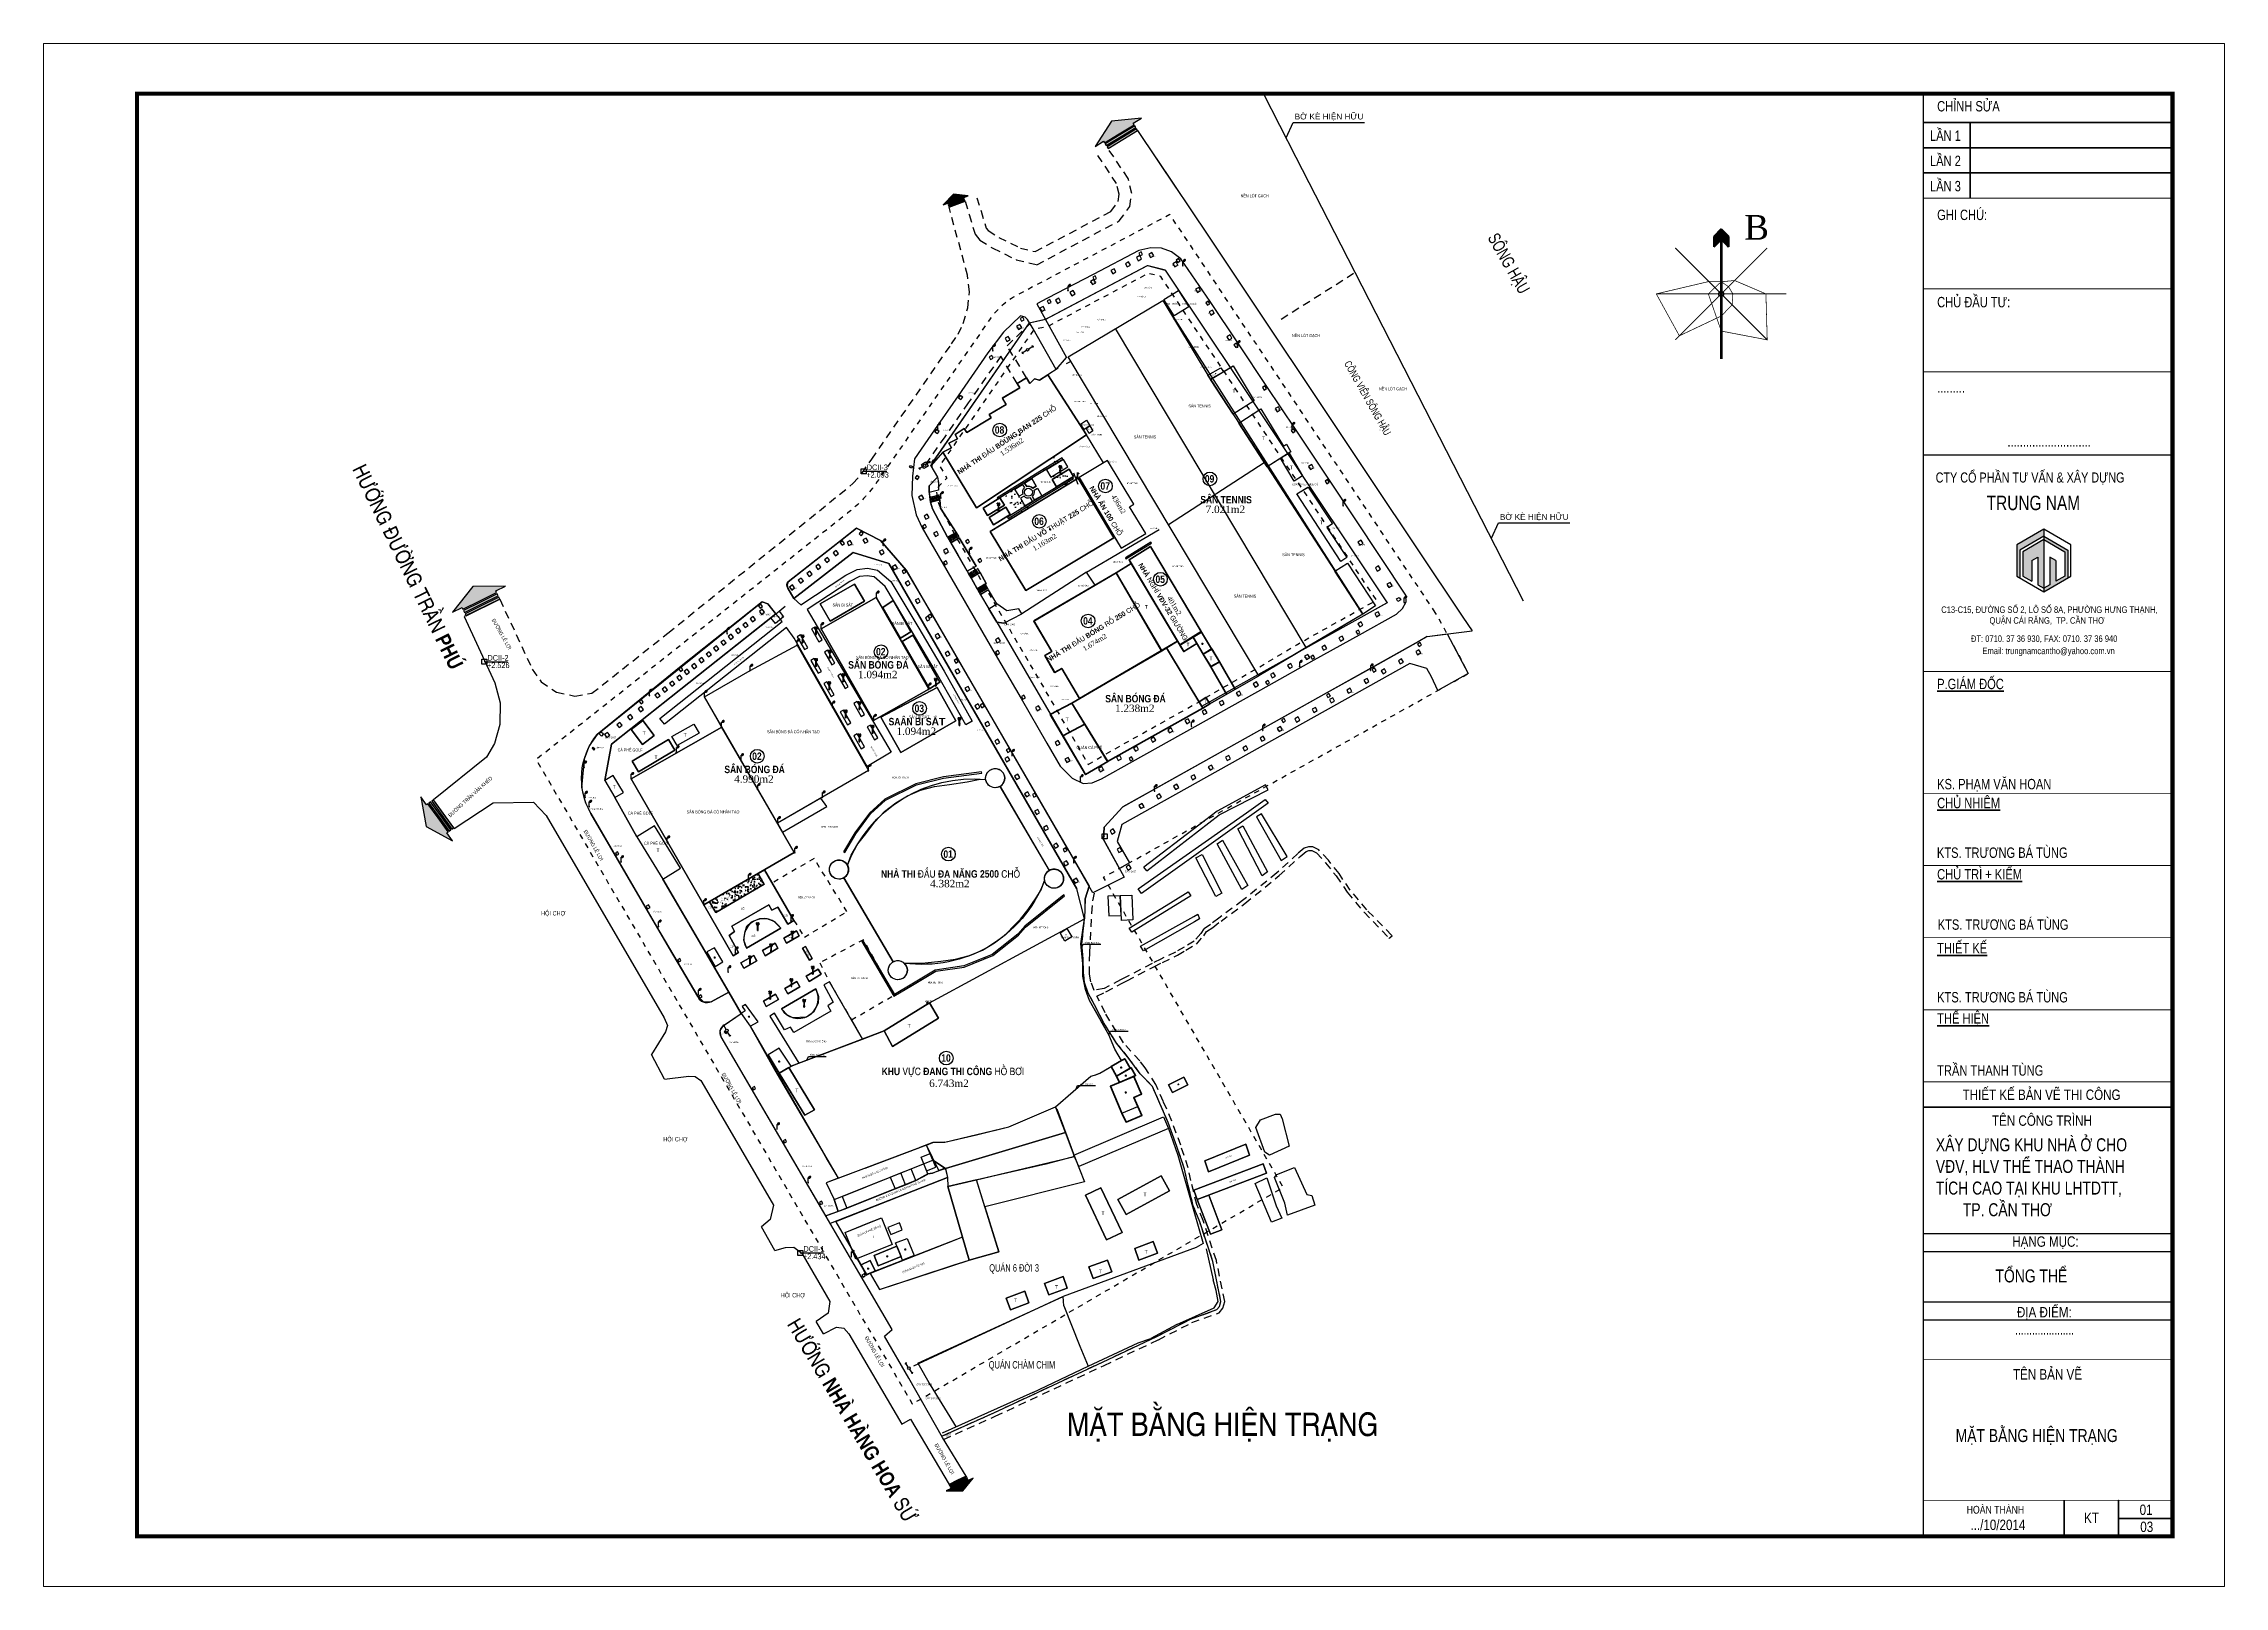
# Model space of a CAD drawing. Header units: millimetres. Extents: x 100 to 288, y -65 to 177.
# Drawn here: x 119.75 to 161.75, y 147.15 to 176.85 of the extents above; entities that cross this region are included whole.
import ezdxf
from ezdxf.enums import TextEntityAlignment as Align

# ---------------------------------------------------------------- set-up
doc = ezdxf.new("R2010")
doc.units = ezdxf.units.MM
doc.header["$LTSCALE"] = 0.3
doc.header["$MEASUREMENT"] = 0
for name, pattern in [('DASHDOTX2', [2, 1, -0.5, 0, -0.5]), ('DASHED2', [0.375, 0.25, -0.125]), ('HIDDEN', [0.375, 0.25, -0.125])]:
    doc.linetypes.add(name, pattern=pattern)
doc.layers.get('0').update_dxf_attribs({"linetype": 'CONTINUOUS', "lineweight": 13})
doc.layers.get('DEFPOINTS').update_dxf_attribs({"linetype": 'CONTINUOUS', "lineweight": 13})
for name, color, linetype in [('12_Diemtoadocoso', 1, 'CONTINUOUS'), ('HATCH1', 8, 'CONTINUOUS'), ('HT_nha', 6, 'CONTINUOUS'), ('HT_Text', 7, 'CONTINUOUS'), ('KT', 8, 'CONTINUOUS'), ('Ky hieu', 7, 'CONTINUOUS'), ('LAYER 1', 1, 'CONTINUOUS'), ('LAYER 7', 7, 'CONTINUOUS'), ('LAYER4', 114, 'CONTINUOUS'), ('LAYER5', 5, 'CONTINUOUS'), ('LAYER7', 7, 'CONTINUOUS'), ('THAY', 4, 'CONTINUOUS'), ('THIETBI', 25, 'CONTINUOUS'), ('VB', 94, 'CONTINUOUS')]:
    doc.layers.add(name, color=color, linetype=linetype)
doc.styles.add('A4', font='VHELVEN.TTF')
doc.styles.add('AVO', font='VAVON.TTF')
doc.styles.add('DIM', font='VAVON.TTF')
doc.styles.add('HELVE-KT', font='VHELVCN.TTF')
doc.styles.add('VNI', font='VHELVCN.TTF')
doc.styles.add('VNI - HELVE', font='VBOOKMN.TTF', dxfattribs={"width": 0.8})
doc.linetypes.add('FENCELINE2', pattern='A,0.25,-0.1,[132,ltypeshp.shx,S=0.1,R=0,X=-0.1,Y=0],-0.1,1', length=1.45)
doc.linetypes.add('TAL_N_P', pattern='A,0.5,[130,ltypeshp.shx,S=0.25,R=0,X=0,Y=-0.25],1,[130,ltypeshp.shx,S=0.5,R=0,X=0,Y=-0.5],0.5', length=2)
doc.linetypes.add('TAL_N_T', pattern='A,0.5,[130,ltypeshp.shx,S=0.25,R=0,X=0,Y=0.25],1,[130,ltypeshp.shx,S=0.5,R=0,X=0,Y=0.5],0.5', length=2)
doc.linetypes.add('TL_P', pattern='A,0.5,[130,ltypeshp.shx,S=0.25,R=0,X=0,Y=-0.25],0.5', length=1)
doc.linetypes.add('TRACKS', pattern='A,0.15,[130,ltypeshp.shx,S=0.25,R=0,X=0,Y=0],0.15', length=0.3)
pattern_1 = [(50, (-22574.53947, -52747.46666), (0.27324326564, -0.0239056882), [0.0285715636, -0.3142871996]), (355, (-22574.53947, -52747.46666), (-0.0528579007, 0.2865507385), [0.0228572509, -0.2514297597]), (100.4514, (-22574.5167, -52747.46865), (0.2203855679, 0.2626448763), [0.0242820919, -0.2671030193]), (46.1842, (-22574.53947, -52747.39047), (0.40656994, -0.0630551606), [0.0428573454, -0.4714307994]), (96.6356, (-22574.5056, -52747.39573), (0.3560636658, 0.371094276), [0.036423139, -0.400654465]), (351.1842, (-22574.53947, -52747.39047), (0.356063376, 0.371094554), [0.0342858763, -0.3771446395]), (21, (-22574.50138, -52747.40952), (0.22739423735, -0.1533793499), [0.0285715636, -0.3142871996]), (326, (-22574.50138, -52747.40952), (0.0926919931, 0.2762489417), [0.0228572509, -0.2514297597]), (71.4514, (-22574.48243, -52747.4223), (0.3200863236, 0.1228693413), [0.0242820919, -0.2671030193]), (37.5, (-22574.53947, -52747.46666), (0.00463234773, 0.12681730555), [0, -0.2483821262, 0, -0.25523930147, 0, -0.2523821451]), (7.5, (-22574.53947, -52747.46666), (0.10021744026, 0.1502527908), [0, -0.14552449726, 0, -0.2426678135, 0, -0.09619093078]), (327.5, (-22574.62443, -52747.46666), (0.20336188913, -0.0085923727), [0, -0.09523854533, 0, -0.2971442614, 0, -0.39428757765]), (317.5, (-22574.66252, -52747.46666), (0.2221672097, 0.0381354116), [0, -0.1238101089, 0, -0.1973342659, 0, -0.28000132326])]

# ---------------------------------------------------------------- blocks, each defined once
blk = doc.blocks.new('Nha tam')
at = {"layer": 'HATCH1', "style": 'VNI'}
blk.add_text('T', height=2, dxfattribs=at).set_placement((474231.8, 1112286.5, 0), align=Align.MIDDLE)
blk = doc.blocks.new('Nha tuong')
at = {"layer": 'Ky hieu'}
h = blk.add_hatch(color=256, dxfattribs=at)
edge = h.paths.add_edge_path()
edge.add_arc((474232.4, 1112270.5), 0.838, -32.4679, 327.5321)
blk = doc.blocks.new('mt')
at = {"layer": 'LAYER4'}
for points, const_width in [([(0, 29.71), (-3.38, 26.24)], 0.81), ([(0, 29.71), (0, -29.71)], 1.13), ([(0, 29.71), (3.38, 26.24)], 0.81), ([(-21.01, -21.01), (21.01, 21.01)], 0.486), ([(-21.01, 21.01), (21.01, -21.01)], 0.486), ([(-3.38, 26.24), (-3.38, 21.38)], 0.81), ([(0, 24.85), (-3.38, 21.38)], 0.81), ([(0, 24.85), (3.38, 21.38)], 0.81), ([(3.38, 26.24), (3.38, 21.38)], 0.81), ([(-29.71, 0), (29.71, 0)], 0.486)]:
    blk.add_lwpolyline(points, dxfattribs=dict(at, const_width=const_width))
at = {"layer": 'LAYER4', "const_width": 0.324}
for points in [[(-29.71, 0), (-5.66, 5.66), (0, 5.55), (3.31, 3.31), (5.3, 0), (5, -5), (0, -10.1), (-19.16, -19.16)], [(20.42, 0), (6.11, 6.11), (0, 5.55), (-2.9, 2.9), (-5.92, 0), (0, -16.99), (21.01, -21.01)]]:
    blk.add_lwpolyline(points, close=True, dxfattribs=at)
at = {"layer": 'LAYER4'}
blk.add_circle((0, 0), 1.18, dxfattribs=at)
for points in [[(-3.38, 21.38), (-3.38, 26.24), (0, 24.85), (0, 29.71)], [(3.38, 21.38), (3.38, 26.24), (0, 24.85), (0, 29.71)]]:
    blk.add_solid(points, dxfattribs=at)
at = {"layer": 'LAYER4', "insert": (10.48, 36.05), "char_height": 11.25, "width": 19.3468, "attachment_point": 1, "rotation": 359.94873, "style": 'AVO'}
blk.add_mtext('{\\fRomantic|b0|i0|c2|p2;B}', dxfattribs=at)
blk = doc.blocks.new('Cot den')
at = {"layer": 'Ky hieu', "color": 5, "linetype": 'Continuous'}
for p, q in [((474186.1, 1112245.2), (474186.2, 1112245.3)), ((474186, 1112245.2), (474186.1, 1112245.2)), ((474186, 1112245.1), (474186, 1112245.2)), ((474186, 1112245), (474186, 1112245.1)), ((474186, 1112242.7), (474186, 1112245))]:
    blk.add_line(p, q, dxfattribs=at)
mesh = blk.add_polyface(dxfattribs=at)
corners = [(474186.3, 1112245.2), (474186.2, 1112245.2), (474186.3, 1112245.1), (474186.2, 1112245.2), (474186.4, 1112245.1), (474186.2, 1112245.3), (474186.4, 1112245.1), (474186.2, 1112245.3), (474186.5, 1112245.1), (474186.2, 1112245.3), (474186.5, 1112245.1), (474186.2, 1112245.4), (474186.6, 1112245.1), (474186.2, 1112245.4), (474186.6, 1112245.1), (474186.2, 1112245.4), (474186.7, 1112245.1), (474186.2, 1112245.5), (474186.8, 1112245.1), (474186.2, 1112245.5), (474186.8, 1112245.2), (474186.3, 1112245.6), (474186.9, 1112245.2), (474186.3, 1112245.6), (474187, 1112245.2), (474186.3, 1112245.7), (474187, 1112245.2), (474186.4, 1112245.7), (474187.1, 1112245.3), (474186.4, 1112245.7), (474187.1, 1112245.3), (474186.5, 1112245.8), (474187.2, 1112245.4), (474186.5, 1112245.8), (474187.2, 1112245.4), (474186.6, 1112245.8), (474187.3, 1112245.4), (474186.7, 1112245.9), (474187.3, 1112245.5), (474186.7, 1112245.9), (474187.4, 1112245.5), (474186.8, 1112245.9), (474187.4, 1112245.6), (474186.9, 1112245.9), (474187.4, 1112245.6), (474186.9, 1112246), (474187.4, 1112245.6), (474187, 1112246), (474187.4, 1112245.7), (474187, 1112246), (474187.4, 1112245.7), (474187.1, 1112246), (474187.4, 1112245.8), (474187.1, 1112246), (474187.4, 1112245.8), (474187.4, 1112245.8), (474187.2, 1112246), (474187.4, 1112245.8), (474187.4, 1112245.9), (474187.2, 1112246), (474187.4, 1112245.9), (474187.3, 1112245.9), (474187.3, 1112245.9)]
mesh.append_faces([[corners[k] for k in face] for face in [(0, 0, 2, 1), (1, 2, 4, 3), (3, 4, 6, 5), (5, 6, 8, 7), (7, 8, 10, 9), (9, 10, 12, 11), (11, 12, 14, 13), (13, 14, 16, 15), (15, 16, 18, 17), (17, 18, 20, 19), (19, 20, 22, 21), (21, 22, 24, 23), (23, 24, 26, 25), (25, 26, 28, 27), (27, 28, 30, 29), (29, 30, 32, 31), (31, 32, 34, 33), (33, 34, 36, 35), (35, 36, 38, 37), (37, 38, 40, 39), (39, 40, 42, 41), (41, 42, 44, 43), (43, 44, 46, 45), (45, 46, 48, 47), (47, 48, 50, 49), (49, 50, 52, 51), (51, 52, 54, 53), (53, 54, 57, 56), (56, 55, 58, 59), (59, 58, 60, 61), (61, 60, 62, 62)]], dxfattribs={"vtx0": -1, "vtx2": -1, "color": 5})
mesh = blk.add_polyface(dxfattribs=at)
corners = [(474185.9, 1112242.5), (474185.9, 1112242.5), (474185.9, 1112242.5), (474185.8, 1112242.6), (474185.9, 1112242.5), (474185.8, 1112242.6), (474185.9, 1112242.5), (474185.8, 1112242.6), (474185.9, 1112242.5), (474185.8, 1112242.6), (474186, 1112242.5), (474185.8, 1112242.6), (474186, 1112242.5), (474185.8, 1112242.6), (474186, 1112242.5), (474185.8, 1112242.6), (474186, 1112242.5), (474185.8, 1112242.7), (474186, 1112242.5), (474185.8, 1112242.7), (474186, 1112242.5), (474185.8, 1112242.7), (474186.1, 1112242.5), (474185.8, 1112242.7), (474186.1, 1112242.5), (474185.8, 1112242.7), (474186.1, 1112242.6), (474185.8, 1112242.7), (474186.1, 1112242.6), (474185.8, 1112242.7), (474186.1, 1112242.6), (474185.8, 1112242.8), (474186.1, 1112242.6), (474185.8, 1112242.8), (474186.1, 1112242.6), (474185.8, 1112242.8), (474186.1, 1112242.6), (474185.8, 1112242.8), (474186.1, 1112242.6), (474185.9, 1112242.8), (474186.1, 1112242.7), (474185.9, 1112242.8), (474186.1, 1112242.7), (474185.9, 1112242.8), (474186.1, 1112242.7), (474185.9, 1112242.8), (474186.1, 1112242.7), (474185.9, 1112242.8), (474186.1, 1112242.7), (474185.9, 1112242.8), (474186.1, 1112242.7), (474186, 1112242.8), (474186.1, 1112242.7), (474186, 1112242.8), (474186.1, 1112242.8), (474186, 1112242.8), (474186.1, 1112242.8), (474186, 1112242.8), (474186.1, 1112242.8), (474186, 1112242.8), (474186.1, 1112242.8), (474186, 1112242.8), (474186.1, 1112242.8)]
mesh.append_faces([[corners[k] for k in face] for face in [(0, 0, 2, 1), (1, 2, 4, 3), (3, 4, 6, 5), (5, 6, 8, 7), (7, 8, 10, 9), (9, 10, 12, 11), (11, 12, 14, 13), (13, 14, 16, 15), (15, 16, 18, 17), (17, 18, 20, 19), (21, 20, 22, 23), (23, 22, 24, 25), (25, 24, 26, 27), (27, 26, 28, 29), (29, 28, 30, 31), (31, 30, 32, 33), (33, 32, 34, 35), (35, 34, 36, 37), (37, 36, 38, 39), (39, 38, 40, 41), (41, 40, 42, 43), (43, 42, 44, 45), (45, 44, 46, 47), (47, 46, 48, 49), (49, 48, 50, 51), (51, 50, 52, 53), (53, 52, 54, 55), (55, 54, 56, 57), (57, 56, 58, 59), (59, 58, 60, 61), (61, 60, 62, 62)]], dxfattribs={"vtx0": -1, "vtx2": -1, "color": 5})
blk = doc.blocks.new('12_Diemtoadocoso')
at = {"layer": '12_Diemtoadocoso', "color": 0}
for p, q in [((-1, 1), (1, 1)), ((1, -1), (-1, -1))]:
    blk.add_line(p, q, dxfattribs=at)
at = {"layer": 'HATCH1', "color": 0}
for p, q in [((-1, -1), (-1, 1)), ((1, 1), (1, -1))]:
    blk.add_line(p, q, dxfattribs=at)
at = {"layer": 'HATCH1', "color": 0, "const_width": 0.15}
blk.add_lwpolyline([(-0.075, 0, 1), (0.075, 0, 1)], format="xyb", close=True, dxfattribs=at)
blk = doc.blocks.new('*X12')
at = {"color": 0}
for p, q in [((164, 28), (165, 28)), ((165, 28), (166, 28)), ((165, 28), (165, 28)), ((165, 28), (165, 28)), ((166, 32), (167, 32)), ((166, 32), (166, 32)), ((166, 31), (167, 31)), ((166, 31), (166, 31)), ((166, 28), (167, 28)), ((166, 28), (166, 28)), ((166, 28), (166, 28)), ((167, 32), (168, 32)), ((167, 32), (167, 32)), ((167, 32), (167, 32)), ((167, 31), (168, 31)), ((167, 31), (167, 31)), ((167, 31), (167, 31)), ((167, 28), (167, 28)), ((167, 28), (167, 28)), ((168, 32), (169, 32)), ((168, 32), (168, 32)), ((168, 32), (168, 32)), ((168, 31), (169, 31)), ((168, 31), (168, 31)), ((168, 31), (168, 31)), ((168, 28), (168, 28)), ((168, 28), (168, 28)), ((168, 28), (169, 28)), ((169, 32), (169, 32)), ((169, 32), (169, 32)), ((169, 31), (169, 31)), ((169, 31), (169, 31)), ((169, 28), (169, 28)), ((169, 28), (169, 28)), ((169, 28), (170, 28)), ((170, 32), (171, 32)), ((170, 32), (170, 32)), ((170, 32), (170, 32)), ((170, 31), (170, 31)), ((170, 31), (170, 31)), ((170, 31), (171, 31)), ((170, 28), (170, 28)), ((170, 28), (170, 28)), ((170, 28), (171, 28)), ((171, 32), (171, 32)), ((171, 32), (171, 32)), ((171, 31), (171, 31)), ((171, 31), (171, 31)), ((171, 28), (171, 28)), ((171, 28), (171, 28)), ((171, 28), (172, 28)), ((172, 28), (172, 28)), ((172, 28), (172, 28)), ((172, 28), (173, 28))]:
    blk.add_line(p, q, dxfattribs=at)
blk = doc.blocks.new('*X11')
at = {"color": 0}
for p, q in [((166, 42), (167, 42)), ((166, 42), (166, 42)), ((167, 42), (168, 42)), ((167, 42), (167, 42)), ((167, 42), (167, 42)), ((168, 42), (169, 42)), ((168, 42), (168, 42)), ((168, 42), (168, 42)), ((169, 42), (169, 42)), ((169, 42), (169, 42)), ((169, 42), (170, 42)), ((170, 42), (170, 42)), ((170, 42), (170, 42)), ((170, 42), (171, 42)), ((171, 42), (171, 42))]:
    blk.add_line(p, q, dxfattribs=at)
blk = doc.blocks.new('*X10')
at = {"color": 0}
for p, q in [((166, 44), (167, 44)), ((166, 44), (166, 44)), ((167, 44), (168, 44)), ((167, 44), (167, 44)), ((167, 44), (167, 44)), ((168, 44), (168, 44)), ((168, 44), (168, 44)), ((168, 44), (169, 44)), ((169, 44), (169, 44)), ((169, 44), (169, 44)), ((170, 44), (170, 44)), ((170, 44), (170, 44)), ((170, 44), (171, 44)), ((171, 44), (171, 44)), ((171, 44), (171, 44))]:
    blk.add_line(p, q, dxfattribs=at)
blk = doc.blocks.new('*X9')
at = {"color": 0}
for p, q in [((165, 45), (166, 45)), ((165, 45), (165, 45)), ((166, 45), (167, 45)), ((166, 45), (166, 45)), ((166, 45), (166, 45)), ((167, 45), (168, 45)), ((167, 45), (167, 45)), ((167, 45), (167, 45)), ((168, 45), (168, 45)), ((168, 45), (168, 45)), ((169, 45), (169, 45)), ((169, 45), (169, 45)), ((169, 45), (170, 45)), ((170, 45), (170, 45)), ((170, 45), (170, 45)), ((170, 45), (171, 45)), ((171, 45), (171, 45)), ((171, 45), (171, 45)), ((171, 45), (172, 45)), ((172, 45), (172, 45))]:
    blk.add_line(p, q, dxfattribs=at)
blk = doc.blocks.new('QFE')
at = {"layer": 'THIETBI', "color": 35, "lineweight": -2, "true_color": 0xa87038}
for p, q in [((7833597, 3940195), (7833368, 3940195)), ((7833577, 3940207), (7833388, 3940207)), ((7833574, 3940189), (7833391, 3940189)), ((7833562, 3940267), (7833403, 3940267)), ((7833551, 3940276), (7833419, 3940276)), ((7833545, 3940004), (7833419, 3940004)), ((7833544, 3939995), (7833421, 3939995)), ((7833521, 3940338), (7833444, 3940338)), ((7833521, 3940331), (7833445, 3940331)), ((7833468, 3940380), (7833468, 3940348)), ((7833468, 3940380), (7833468, 3940347)), ((7833474, 3940382), (7833474, 3940347)), ((7833479, 3940385), (7833479, 3940348)), ((7833486, 3940385), (7833486, 3940348)), ((7833491, 3940382), (7833491, 3940347)), ((7833496, 3940380), (7833496, 3940347)), ((7833963, 3938277), (7833760, 3938277)), ((7833782, 3938248), (7833941, 3938248)), ((7833941, 3938239), (7833782, 3938239)), ((7833782, 3938201), (7833941, 3938201)), ((7833894, 3939820), (7833829, 3939820)), ((7833829, 3939812), (7833829, 3939820)), ((7833830, 3940046), (7833830, 3939951)), ((7833830, 3940046), (7833893, 3940046)), ((7833830, 3938994), (7833836, 3938994)), ((7833830, 3938738), (7833836, 3938738)), ((7833833, 3939778), (7833839, 3939778)), ((7833833, 3939076), (7833839, 3939076)), ((7833841, 3938994), (7833850, 3938994)), ((7833841, 3938738), (7833850, 3938738)), ((7833842, 3939778), (7833851, 3939778)), ((7833842, 3939076), (7833851, 3939076)), ((7833855, 3939778), (7833868, 3939778)), ((7833855, 3939076), (7833868, 3939076)), ((7833855, 3938994), (7833868, 3938994)), ((7833855, 3938738), (7833868, 3938738)), ((7833872, 3939778), (7833881, 3939778)), ((7833872, 3939076), (7833881, 3939076)), ((7833873, 3938994), (7833882, 3938994)), ((7833873, 3938738), (7833882, 3938738)), ((7833884, 3939778), (7833891, 3939778)), ((7833884, 3939076), (7833891, 3939076)), ((7833887, 3938994), (7833894, 3938994)), ((7833887, 3938738), (7833894, 3938738)), ((7833893, 3940046), (7833893, 3939951)), ((7833894, 3939812), (7833894, 3939820)), ((7834126, 3940195), (7834355, 3940195)), ((7834146, 3940207), (7834336, 3940207)), ((7834149, 3940189), (7834333, 3940189)), ((7834161, 3940267), (7834321, 3940267)), ((7834172, 3940276), (7834304, 3940276)), ((7834178, 3940004), (7834304, 3940004)), ((7834180, 3939995), (7834302, 3939995)), ((7834202, 3940338), (7834280, 3940338)), ((7834202, 3940331), (7834278, 3940331))]:
    blk.add_line(p, q, dxfattribs=at)
at = {"layer": 'THIETBI', "color": 35, "true_color": 0xa87038}
for p, q in [((7834227, 3940380), (7834227, 3940347)), ((7834232, 3940382), (7834232, 3940347)), ((7834237, 3940385), (7834237, 3940348)), ((7834245, 3940385), (7834245, 3940348)), ((7834249, 3940382), (7834249, 3940347)), ((7834255, 3940380), (7834255, 3940348)), ((7834255, 3940380), (7834255, 3940347))]:
    blk.add_line(p, q, dxfattribs=at)
at = {"layer": 'THIETBI', "color": 35, "lineweight": -2, "true_color": 0xa87038}
for points in [[(7833466, 3940395, -0.3800715), (7833343, 3940522, -0.1964803), (7833381, 3940646, -0.4587476)], [(7833427, 3940661, -0.3532621), (7833415, 3940651, -0.1397481), (7833367, 3940662, -0.8068472), (7833372, 3940678, 0.7236859), (7833351, 3940666, 0.2518612), (7833364, 3940651, 0.0957256), (7833408, 3940644, 0.3945918), (7833417, 3940652)], [(7833458, 3940417, -0.3568226), (7833364, 3940523, -0.2187432), (7833406, 3940643)], [(7833442, 3940669, -0.3485189), (7833421, 3940662, 0.1539895), (7833397, 3940663, 0.1917155), (7833386, 3940654, 2.2154689)], [(7833456, 3940678, -0.4655539), (7833434, 3940672, 0.1340272), (7833412, 3940674, 0.2860778), (7833397, 3940663, 2.1250032)], [(7833473, 3940683, -0.38797), (7833448, 3940680, 0.0594109), (7833433, 3940685, 0.413091), (7833412, 3940674)], [(7833488, 3940687, -0.3703448), (7833463, 3940687, 0.0591008), (7833448, 3940693, 0.3782403), (7833426, 3940685)], [(7833454, 3940520, -0.2543895), (7833448, 3940514, -0.2291881), (7833430, 3940521, -0.2291881), (7833448, 3940528, -0.2543895), (7833454, 3940523)], [(7833432, 3940532, -0.5640175), (7833554, 3940556, -0.1557549), (7833579, 3940500, -0.2242269)], [(7833457, 3940528, -0.2543895), (7833448, 3940529, -0.2291881), (7833440, 3940546, -0.2291881), (7833458, 3940539, -0.2543895), (7833459, 3940530)], [(7833459, 3940512, -0.2543895), (7833458, 3940504, -0.2291881), (7833440, 3940496, -0.2291881), (7833448, 3940514, -0.2543895), (7833457, 3940515)], [(7833506, 3940689, -0.3535069), (7833477, 3940693, 0.1832161), (7833460, 3940701, 0.3100573), (7833443, 3940694)], [(7833464, 3940532, -0.2543895), (7833458, 3940539, -0.2291881), (7833465, 3940556, -0.2291881), (7833472, 3940539, -0.2543895), (7833467, 3940532)], [(7833467, 3940510, -0.2543895), (7833472, 3940504, -0.2291881), (7833465, 3940486, -0.2291881), (7833458, 3940504, -0.2543895), (7833464, 3940510)], [(7833465, 3940425, 0.8053243), (7833458, 3940422, 0.099459), (7833461, 3940408, -0.0654123), (7833468, 3940380)], [(7833522, 3940689, -0.3628562), (7833498, 3940695, 0.1244786), (7833479, 3940706, 0.3386397), (7833461, 3940701)], [(7833474, 3940424, 0.5911866), (7833466, 3940426, 0.2709771), (7833465, 3940420, -0.0008074), (7833471, 3940394, -0.009319), (7833474, 3940382)], [(7833472, 3940530, -0.2543895), (7833473, 3940539, -0.2291881), (7833490, 3940546, -0.2291881), (7833483, 3940529, -0.2543895), (7833474, 3940528)], [(7833474, 3940515, -0.2543895), (7833483, 3940514, -0.2291881), (7833490, 3940496, -0.2291881), (7833473, 3940504, -0.2543895), (7833472, 3940512)], [(7833473, 3940555, -0.5126191), (7833557, 3940500, -0.0155472)], [(7833482, 3940429, 0.3544295), (7833474, 3940422, 0.0550254), (7833474, 3940405, -0.0253759), (7833479, 3940385, -169.6774832)], [(7833476, 3940523, -0.2543895), (7833483, 3940528, -0.2291881), (7833500, 3940521, -0.2291881), (7833483, 3940514, -0.2543895), (7833476, 3940520)], [(7833523, 3940697, -0.1838734), (7833504, 3940707, 0.4391861), (7833482, 3940706)], [(7833482, 3940429, -0.3544295), (7833491, 3940422, -0.0550254), (7833490, 3940405, 0.0253759), (7833486, 3940385, 169.6774832)], [(7833491, 3940424, -0.5911866), (7833499, 3940426, -0.2709771), (7833500, 3940420, 0.0008074), (7833493, 3940394, 0.009319), (7833491, 3940382)], [(7833500, 3940425, -0.8053243), (7833507, 3940422, -0.099459), (7833504, 3940408, 0.0654123), (7833496, 3940380)], [(7833579, 3940485, -0.1088987), (7833568, 3940443, -0.2242269), (7833501, 3940396, -0.0040193), (7833500, 3940396, -0.3667276)], [(7833522, 3940710, 0.3133611), (7833502, 3940709)], [(7833557, 3940485, -0.2784209), (7833509, 3940420, -0.004523), (7833507, 3940420, -0.2187432)], [(7833532, 3940714, 1), (7833522, 3940714), (7833522, 3940701)], [(7833532, 3940688, -1), (7833522, 3940688), (7833522, 3940701)], [(7833544, 3940714, -1), (7833554, 3940714), (7833554, 3940701)], [(7833544, 3940688, 1), (7833554, 3940688), (7833554, 3940701)], [(7833554, 3940714, 0.236417), (7833578, 3940724, 0.355517), (7833578, 3940737, -0.3576593), (7833589, 3940716, -0.3465637), (7833581, 3940709, 0.0442895), (7833569, 3940708, -0.3774939), (7833581, 3940662, 0.3750579), (7833554, 3940689, 0.8720547)], [(7833579, 3940485, 0.1109875), (7833586, 3940463, 0.1528287), (7833608, 3940439, 0.5025417), (7833671, 3940462, 0.3737405), (7833649, 3940495, 1.1601448), (7833645, 3940462, 0.687118)], [(7833580, 3940696, -0.0162131), (7833604, 3940651, 0.1892609), (7833631, 3940627, 0.1383911), (7833648, 3940626, 4.1333765)], [(7833625, 3940542, 0.315911), (7833580, 3940500, 0.1528287)], [(7833581, 3940709, -0.2726219), (7833600, 3940690, 0.0783011), (7833626, 3940646, 0.0865671), (7833652, 3940625, 14.5242474)], [(7833585, 3940711, -0.2518303), (7833636, 3940676, 0.0430392), (7833666, 3940619, 5.4260197)], [(7833595, 3940709, -0.1949838), (7833627, 3940666, 0.0590877), (7833653, 3940625, 0.2283169), (7833666, 3940619, 0.310763)], [(7833645, 3940462, -0.5767721), (7833639, 3940479, -0.4310148), (7833649, 3940480, -0.6548989), (7833639, 3940453, -0.3817597), (7833600, 3940485, -0.0399153)], [(7833601, 3940500, -0.2976885), (7833630, 3940524, -0.1434803), (7833668, 3940517, -0.0964956), (7833712, 3940484, 0.438011), (7833691, 3940470, -0.2792973), (7833738, 3940459, -0.2057952)], [(7833862, 3940068), (7833862, 3940363, 0.1788258), (7833757, 3940632, 0.2245931), (7833606, 3940704, 6.6917758)], [(7833655, 3940539, -0.1522726), (7833632, 3940584, -0.3365338), (7833645, 3940610, -0.4653549), (7833665, 3940603, 1.0363643), (7833655, 3940584, 0.5080274), (7833673, 3940594, 0.5828638), (7833635, 3940623, 0.2874549), (7833614, 3940586, 0.2007069), (7833637, 3940542, 6.4792907)], [(7833840, 3940319, 0.1032789), (7833751, 3940471, -0.3705871), (7833750, 3940523, 0.5694218), (7833726, 3940488, 0.2729503), (7833625, 3940542, 0.3859054)], [(7833840, 3940291), (7833840, 3940362, 0.1789862), (7833741, 3940618, 0.183875), (7833634, 3940680, 0.2251941)], [(7833729, 3937599), (7833746, 3937608, -0.064446), (7833757, 3937614, -0.1168805), (7833766, 3937616, -0.3665715), (7833771, 3937612, -0.2283342), (7833768, 3937608), (7833752, 3937599)], [(7833782, 3937812, 0.1991572), (7833760, 3937790, -0.0049038), (7833749, 3937767, -0.0980467), (7833736, 3937749, 0.960962), (7833735, 3937739)], [(7833735, 3937749), (7833988, 3937749, -0.4142136)], [(7833988, 3937739), (7833735, 3937739, -0.4142136)], [(7833738, 3940459, -0.0975926), (7833837, 3940294)], [(7833970, 3938286), (7833753, 3938286, -1), (7833753, 3938296)], [(7833753, 3938296), (7833970, 3938296, -1), (7833970, 3938286)], [(7833782, 3938248, -0.2828184), (7833767, 3938264, 0.1296422), (7833760, 3938277, -1.004684), (7833760, 3938286, -5.4786734)], [(7833816, 3938378, 0.1676183), (7833785, 3938347, 0.0329063), (7833776, 3938324, -0.2141142), (7833766, 3938305, -1.7430543)], [(7833773, 3938313, 0.2825407), (7833790, 3938321), (7833784, 3938320)], [(7833778, 3938318, 0.1742222), (7833795, 3938330), (7833790, 3938328)], [(7833780, 3938327, 0.1456683), (7833802, 3938339), (7833795, 3938337)], [(7833783, 3938334, 0.1723659), (7833808, 3938351), (7833800, 3938349)], [(7833786, 3938343, 0.0757259), (7833814, 3938359), (7833807, 3938358)], [(7833816, 3938403, -0.0062776), (7833794, 3938424, -0.3093987), (7833790, 3938445, 0.0033944), (7833818, 3938545, 0.1982016), (7833815, 3938556, 2.1286022)], [(7833817, 3940227, -0.4703688), (7833791, 3940154, 0.3183043)], [(7833791, 3940154, 0.3639496), (7833831, 3940165, 0.1713824), (7833841, 3940201, -3.6851698)], [(7833818, 3938542, -0.2381114), (7833817, 3938523), (7833822, 3938525), (7833815, 3938517), (7833820, 3938518), (7833814, 3938510), (7833819, 3938510), (7833811, 3938501), (7833816, 3938501), (7833809, 3938492), (7833814, 3938493), (7833806, 3938484), (7833811, 3938484), (7833804, 3938474), (7833809, 3938475), (7833802, 3938467), (7833807, 3938469), (7833798, 3938458), (7833792, 3938445), (7833806, 3938462), (7833799, 3938447), (7833806, 3938454), (7833800, 3938435), (7833806, 3938436), (7833807, 3938427), (7833814, 3938419), (7833823, 3938416), (7833833, 3938416), (7833841, 3938424), (7833860, 3938420), (7833852, 3938430), (7833840, 3938437), (7833830, 3938446), (7833838, 3938446)], [(7833793, 3938356, 0.1521509), (7833821, 3938368), (7833815, 3938367)], [(7833824, 3937812, 0.1889583), (7833808, 3937789, -0.0007708), (7833803, 3937764, -0.0923498), (7833798, 3937749, 0.6487714), (7833798, 3937739)], [(7833841, 3940192, -0.0012021), (7833845, 3940179, -0.1089602), (7833847, 3940100, -0.1486146), (7833829, 3940067, -0.5496864), (7833801, 3940075, -0.4525448), (7833814, 3940092, -0.5706695), (7833824, 3940077, -0.9583239), (7833811, 3940082, -0.2070163), (7833819, 3940090)], [(7833801, 3938364, 0.2501025), (7833815, 3938373), (7833809, 3938371)], [(7833834, 3940282, 1.0450831), (7833834, 3940266, 0.3949177), (7833845, 3940277, 0.4826757), (7833822, 3940297, 0.3657755), (7833807, 3940280, 0.1672338)], [(7833834, 3940267, 0.6858439), (7833849, 3940244, -0.3909257), (7833828, 3940240, -0.277375), (7833807, 3940282, 1.4122057)], [(7833861, 3938317, -0.4041259), (7833807, 3938319, -0.3059961), (7833821, 3938319, 0.2852295)], [(7833808, 3940271, 0.1449062), (7833818, 3940226, -0.0006752), (7833819, 3940223, -0.1513006)], [(7833824, 3938239, -0.7149081), (7833823, 3938248, -0.1882626), (7833817, 3938266, 0.1619643), (7833814, 3938277, -0.3644971), (7833811, 3938286, -0.4672121), (7833811, 3938295, -2.355802)], [(7833827, 3938720), (7833827, 3938714), (7833824, 3938715), (7833822, 3938714), (7833822, 3938713), (7833823, 3938712), (7833825, 3938712, 0.0247921), (7833813, 3938686, 0.3681488), (7833822, 3938660, 1.6597229)], [(7833814, 3939925), (7833909, 3939925, -0.4142136)], [(7833909, 3939915), (7833814, 3939915, -0.4142136)], [(7833817, 3939912, -0.3905455), (7833814, 3939915, 3.5182694)], [(7833814, 3939915), (7833814, 3939915, 0.4142136)], [(7833816, 3938667, 0.305665), (7833829, 3938687, 0.0570892), (7833826, 3938714, 4.3254655)], [(7833858, 3938317, -0.4009458), (7833816, 3938331, -0.2342126), (7833825, 3938327, 0.2009527)], [(7833906, 3939912), (7833817, 3939912, -0.4142136)], [(7833825, 3939902, 0.2012599), (7833817, 3939912, 4.5294576)], [(7833820, 3939928, 0.2073355), (7833830, 3939951, 0.0374552)], [(7833829, 3939820, -0.2932306), (7833821, 3939845, -0.0122488), (7833827, 3939868, 0.0252844), (7833830, 3939880, 0.2091415), (7833826, 3939896, 0.4908749)], [(7833826, 3939896, -0.8188039), (7833825, 3939902, -1.6113914)], [(7833854, 3938320, -0.4071241), (7833823, 3938339, -0.4166714), (7833829, 3938334, 0.3189583)], [(7833830, 3940162, -0.1841787), (7833825, 3940079)], [(7833825, 3939902), (7833898, 3939902, -0.4142136)], [(7833897, 3939896), (7833826, 3939896, -0.4142136)], [(7833826, 3939066), (7833829, 3939069, 0.1876438), (7833830, 3939071), (7833830, 3939789, 0.1913923)], [(7833827, 3940241, 0.148782), (7833840, 3940212, 0.2522171), (7833854, 3940207, -0.4917374), (7833830, 3940206)], [(7833852, 3938325, -0.3685133), (7833827, 3938347, -0.5602592), (7833835, 3938342, 0.3031528)], [(7833830, 3938738), (7833830, 3938994, -0.3973802)], [(7833832, 3938996), (7833833, 3938996, -0.4142136)], [(7833833, 3939076), (7833833, 3939778, -0.4080136)], [(7833851, 3938329, -0.2154289), (7833833, 3938355, -0.6075764), (7833842, 3938349, -1.335537)], [(7833860, 3938430, -0.1014338), (7833835, 3938462), (7833841, 3938459)], [(7833836, 3938994), (7833836, 3938738, -0.4053367)], [(7833859, 3938442, -0.1059735), (7833838, 3938472), (7833845, 3938469)], [(7833839, 3939778), (7833839, 3939076, -0.4080136)], [(7833841, 3938738), (7833841, 3938994, -0.3973818)], [(7833859, 3938452, -0.1334383), (7833841, 3938488), (7833849, 3938483)], [(7833852, 3938335, -0.1806459), (7833841, 3938360, -0.5421272), (7833848, 3938354, -0.3625621)], [(7833842, 3939076), (7833842, 3939778, -0.4080136)], [(7833862, 3938713, 0.2447371), (7833843, 3938698, 0.2011554), (7833843, 3938679, 0.2871574), (7833862, 3938667, 0.9817078)], [(7833860, 3938467, -0.1583588), (7833845, 3938503), (7833851, 3938499)], [(7833854, 3938338, -0.1093229), (7833847, 3938366, -0.4187893), (7833852, 3938359, 0.2407753)], [(7833861, 3938485, -0.1135785), (7833848, 3938514), (7833853, 3938512)], [(7833850, 3938994), (7833850, 3938738, -0.4053367)], [(7833851, 3939778), (7833851, 3939076, -0.4080136)], [(7833858, 3938506, -0.1977112), (7833851, 3938524), (7833853, 3938523)], [(7833857, 3938339, -0.1239868), (7833854, 3938369, -0.3473416), (7833856, 3938363, -1.4125517)], [(7833862, 3938319, -0.5171882), (7833857, 3938336, -0.4849718), (7833862, 3938336, -0.3468269)], [(7833862, 3938315, 0.0680735), (7833854, 3938309, 0.3771905), (7833862, 3938313, 1.3993683)], [(7833855, 3939076), (7833855, 3939778, -0.4080136)], [(7833855, 3938738), (7833855, 3938994, -0.3973841)], [(7833859, 3938517, -0.4356194), (7833857, 3938532), (7833860, 3938537)], [(7833861, 3938340, -0.1986336), (7833861, 3938372, -0.0902172), (7833861, 3938362, -1.7909618)], [(7833862, 3940046), (7833862, 3940363, -0.1788258), (7833966, 3940632, -0.2245931), (7834117, 3940704, -6.6917758)], [(7833862, 3938713, -0.2447371), (7833880, 3938698, -0.2011554), (7833880, 3938679, -0.2871574), (7833862, 3938667, -0.9817078)], [(7833862, 3938485, 0.1135785), (7833875, 3938514), (7833870, 3938512)], [(7833862, 3938340, 0.1986336), (7833863, 3938372, 0.0902172), (7833862, 3938362, 1.7909618)], [(7833862, 3938319, 0.5171882), (7833866, 3938336, 0.4849718), (7833862, 3938336, 0.3468269)], [(7833862, 3938317, 0.4041259), (7833916, 3938319, 0.3059961), (7833903, 3938319, -0.2852295)], [(7833862, 3938315, -0.0680735), (7833869, 3938309, -0.3771905), (7833862, 3938313, -1.3993683)], [(7833905, 3938542, 0.2381114), (7833906, 3938523), (7833901, 3938525), (7833908, 3938517), (7833903, 3938518), (7833910, 3938510), (7833904, 3938510), (7833912, 3938501), (7833908, 3938501), (7833915, 3938492), (7833910, 3938493), (7833917, 3938484), (7833912, 3938484), (7833919, 3938474), (7833914, 3938475), (7833921, 3938467), (7833916, 3938469), (7833925, 3938458), (7833931, 3938445), (7833917, 3938462), (7833924, 3938447), (7833917, 3938454), (7833923, 3938435), (7833918, 3938436), (7833916, 3938427), (7833910, 3938419), (7833901, 3938416), (7833891, 3938416), (7833882, 3938424), (7833863, 3938420), (7833871, 3938430), (7833884, 3938437), (7833893, 3938446), (7833885, 3938446)], [(7833864, 3938517, 0.4356194), (7833866, 3938532), (7833863, 3938537)], [(7833863, 3938467, 0.1583588), (7833878, 3938503), (7833872, 3938499)], [(7833863, 3938430, 0.1014338), (7833889, 3938462), (7833882, 3938459)], [(7833864, 3938452, 0.1334383), (7833882, 3938488), (7833874, 3938483)], [(7833864, 3938442, 0.1059735), (7833885, 3938472), (7833878, 3938469)], [(7833865, 3938506, 0.1977112), (7833873, 3938524), (7833870, 3938523)], [(7833865, 3938317, 0.4009458), (7833907, 3938331, 0.2342126), (7833898, 3938327, -0.2009527)], [(7833866, 3938339, 0.1239868), (7833869, 3938369, 0.3473416), (7833868, 3938363, 1.4125517)], [(7833868, 3939778), (7833868, 3939076, -0.4080136)], [(7833868, 3938994), (7833868, 3938738, -0.4053367)], [(7833896, 3940241, -0.148782), (7833884, 3940212, -0.2522171), (7833869, 3940207, 0.4917374), (7833893, 3940206)], [(7833869, 3938320, 0.4071241), (7833900, 3938339, 0.4166714), (7833894, 3938334, -0.3189583)], [(7833870, 3938338, 0.1093229), (7833876, 3938366, 0.4187893), (7833871, 3938359, -0.2407753)], [(7833871, 3938325, 0.3685133), (7833896, 3938347, 0.5602592), (7833888, 3938342, -0.3031528)], [(7833872, 3939778), (7833872, 3939076, 0.4080136)], [(7833872, 3938335, 0.1806459), (7833882, 3938360, 0.5421272), (7833876, 3938354, 0.3625621)], [(7833872, 3938329, 0.2154289), (7833890, 3938355, 0.6075764), (7833881, 3938349, 1.335537)], [(7833883, 3940192, 0.0012021), (7833878, 3940179, 0.1089602), (7833876, 3940100, 0.1486146), (7833894, 3940067, 0.5496864), (7833923, 3940075, 0.4525448), (7833910, 3940092, 0.5706695), (7833899, 3940077, 0.9583239), (7833912, 3940082, 0.2070163), (7833905, 3940090)], [(7833873, 3938994), (7833873, 3938738, 0.4053367)], [(7833890, 3940267, -0.6858439), (7833875, 3940244, 0.3909257), (7833895, 3940240, 0.277375), (7833916, 3940282, -1.4122057)], [(7833889, 3940282, -1.0450831), (7833890, 3940266, -0.3949177), (7833878, 3940277, -0.4826757), (7833902, 3940297, -0.3657755), (7833916, 3940280, -0.1672338)], [(7833881, 3939076), (7833881, 3939778, 0.4080136)], [(7833932, 3940154, -0.3639496), (7833892, 3940165, -0.1713824), (7833882, 3940201, 3.6851698)], [(7833882, 3938738), (7833882, 3938994, 0.3973818)], [(7833883, 3940291), (7833883, 3940362, -0.1789862), (7833982, 3940618, -0.183875), (7834090, 3940680, -0.2251941)], [(7833883, 3940319, -0.1032789), (7833972, 3940471, 0.3705871), (7833973, 3940523, -0.5694218), (7833998, 3940488, -0.2729503), (7834099, 3940542, -0.3859054)], [(7833884, 3939778), (7833884, 3939076, 0.4080136)], [(7833986, 3940459, 0.0975926), (7833886, 3940294)], [(7833887, 3938994), (7833887, 3938738, 0.4053367)], [(7833893, 3940162, 0.1841787), (7833898, 3940079)], [(7833891, 3939076), (7833891, 3939778, 0.4080136)], [(7833904, 3939928, -0.2073355), (7833893, 3939951, -0.0374552)], [(7833894, 3939820, 0.2932306), (7833902, 3939845, 0.0122488), (7833896, 3939868, -0.0252844), (7833893, 3939880, -0.2091415), (7833897, 3939896, -0.4908749)], [(7833897, 3939066), (7833894, 3939069, -0.1876438), (7833893, 3939071), (7833893, 3939789, -0.1913923)], [(7833894, 3938738), (7833894, 3938994, 0.3973802)], [(7833907, 3938667, -0.305665), (7833894, 3938687, -0.0570892), (7833897, 3938714, -4.3254655)], [(7833896, 3938720), (7833896, 3938714), (7833900, 3938715), (7833901, 3938714), (7833901, 3938713), (7833900, 3938712), (7833898, 3938712, -0.0247921), (7833910, 3938686, -0.3681488), (7833901, 3938660, -1.6597229)], [(7833897, 3939896, 0.8188039), (7833898, 3939902, 1.6113914)], [(7833898, 3939902, -0.2012599), (7833906, 3939912, -4.5294576)], [(7833906, 3940227, 0.4703688), (7833932, 3940154, -0.3183043)], [(7833900, 3938239, 0.7149081), (7833900, 3938248, 0.1882626), (7833906, 3938266, -0.1619643), (7833909, 3938277, 0.3644971), (7833912, 3938286, 0.4672121), (7833913, 3938295, 2.355802)], [(7833900, 3937812, -0.1889583), (7833915, 3937789, 0.0007708), (7833920, 3937764, 0.0923498), (7833925, 3937749, -0.6487714), (7833925, 3937739)], [(7833930, 3938356, -0.1521509), (7833902, 3938368), (7833909, 3938367)], [(7833915, 3940271, -0.1449062), (7833906, 3940226, 0.0006752), (7833904, 3940223, 0.1513006)], [(7833908, 3938403, 0.0062776), (7833929, 3938424, 0.3093987), (7833933, 3938445, -0.0033944), (7833905, 3938545, -0.1982016), (7833908, 3938556, -2.1286022)], [(7833906, 3939912, 0.3905455), (7833909, 3939915, -3.5182694)], [(7833908, 3938378, -0.1676183), (7833938, 3938347, -0.0329063), (7833947, 3938324, 0.2141142), (7833957, 3938305, 1.7430543)], [(7833923, 3938364, -0.2501025), (7833908, 3938373), (7833914, 3938371)], [(7833938, 3938343, -0.0757259), (7833909, 3938359), (7833916, 3938358)], [(7833940, 3938334, -0.1723659), (7833915, 3938351), (7833923, 3938349)], [(7833943, 3938327, -0.1456683), (7833922, 3938339), (7833928, 3938337)], [(7833945, 3938318, -0.1742222), (7833928, 3938330), (7833933, 3938328)], [(7833950, 3938313, -0.2825407), (7833933, 3938321), (7833939, 3938320)], [(7833941, 3938248, 0.2828184), (7833956, 3938264, -0.1296422), (7833963, 3938277, 1.004684), (7833964, 3938286, 5.4786734)], [(7833941, 3937812, -0.1991572), (7833964, 3937790, 0.0049038), (7833974, 3937767, 0.0980467), (7833987, 3937749, -0.960962), (7833988, 3937739)], [(7833994, 3937599), (7833977, 3937608, 0.064446), (7833966, 3937614, 0.1168805), (7833958, 3937616, 0.3665715), (7833953, 3937612, 0.2283342), (7833955, 3937608), (7833971, 3937599)], [(7834122, 3940500, 0.2976885), (7834093, 3940524, 0.1434803), (7834055, 3940517, 0.0964956), (7834011, 3940484, -0.438011), (7834032, 3940470, 0.2792973), (7833986, 3940459, 0.2057952)], [(7834068, 3940539, 0.1522726), (7834091, 3940584, 0.3365338), (7834078, 3940610, 0.4653549), (7834058, 3940603, -1.0363643), (7834069, 3940584, -0.5080274), (7834050, 3940594, -0.5828638), (7834089, 3940623, -0.2874549), (7834109, 3940586, -0.2007069), (7834087, 3940542, -6.4792907)], [(7834144, 3940485, -0.1109875), (7834137, 3940463, -0.1528287), (7834115, 3940439, -0.5025417), (7834053, 3940462, -0.3737405), (7834074, 3940495, -1.1601448), (7834078, 3940462, -0.687118)], [(7834138, 3940711, 0.2518303), (7834087, 3940676, -0.0430392), (7834058, 3940619, -5.4260197)], [(7834128, 3940709, 0.1949838), (7834097, 3940666, -0.0590877), (7834070, 3940625, -0.2283169), (7834058, 3940619, -0.310763)], [(7834078, 3940462, 0.5767721), (7834084, 3940479, 0.4310148), (7834074, 3940480, 0.6548989), (7834085, 3940453, 0.3817597), (7834123, 3940485, 0.0399153)], [(7834142, 3940709, 0.2726219), (7834123, 3940690, -0.0783011), (7834097, 3940646, -0.0865671), (7834072, 3940625, -14.5242474)], [(7834143, 3940696, 0.0162131), (7834119, 3940651, -0.1892609), (7834093, 3940627, -0.1383911), (7834075, 3940626, -4.1333765)], [(7834099, 3940542, -0.315911), (7834143, 3940500, -0.1528287)]]:
    blk.add_lwpolyline(points, format="xyb", dxfattribs=at)
for points in [[(7833368, 3940195), (7833388, 3940207)], [(7833368, 3940195), (7833388, 3940207)], [(7833378, 3940203), (7833377, 3940201), (7833383, 3940201), (7833381, 3940203)], [(7833384, 3940195), (7833421, 3939995)], [(7833388, 3940207), (7833412, 3940267)], [(7833390, 3940195), (7833425, 3940004)], [(7833403, 3940267), (7833414, 3940276)], [(7833403, 3940267), (7833414, 3940276)], [(7833415, 3940279), (7833413, 3940276), (7833419, 3940276), (7833417, 3940279)], [(7833525, 3940292), (7833444, 3940292), (7833440, 3940292)], [(7833532, 3940719), (7833532, 3940683)], [(7833575, 3940195), (7833540, 3940004)], [(7833544, 3940719), (7833544, 3940683)], [(7833544, 3940710), (7833544, 3940701)], [(7833581, 3940195), (7833544, 3939995)], [(7833550, 3940279), (7833552, 3940276), (7833546, 3940276), (7833547, 3940279)], [(7833562, 3940267), (7833551, 3940276)], [(7833577, 3940207), (7833553, 3940267)], [(7833603, 3940485), (7833556, 3940485)], [(7833597, 3940195), (7833577, 3940207)], [(7833587, 3940203), (7833588, 3940201), (7833582, 3940201), (7833584, 3940203)], [(7833711, 3937599), (7833735, 3937616), (7833988, 3937616), (7834012, 3937599)], [(7833735, 3937616), (7833735, 3937739)], [(7833782, 3938201), (7833782, 3938239)], [(7833786, 3937581), (7833786, 3937599), (7833798, 3937616), (7833798, 3937739)], [(7833812, 3937885), (7833819, 3937879), (7833787, 3937879), (7833793, 3937885), (7833793, 3938174), (7833787, 3938180), (7833819, 3938180), (7833812, 3938174)], [(7833820, 3938535), (7833826, 3938538), (7833830, 3938536), (7833808, 3938439), (7833805, 3938438), (7833801, 3938440)], [(7833812, 3938587), (7833810, 3938589), (7833809, 3938595), (7833810, 3938601), (7833812, 3938603), (7833814, 3938601), (7833815, 3938595), (7833814, 3938589), (7833812, 3938587)], [(7833814, 3939915), (7833909, 3939915)], [(7833816, 3938616), (7833818, 3938620), (7833819, 3938623), (7833820, 3938627), (7833821, 3938629), (7833822, 3938631), (7833823, 3938633), (7833823, 3938634), (7833823, 3938635), (7833824, 3938636), (7833824, 3938637), (7833824, 3938638), (7833824, 3938639), (7833824, 3938639), (7833824, 3938640), (7833824, 3938640), (7833824, 3938641), (7833824, 3938641), (7833824, 3938641), (7833824, 3938642), (7833823, 3938642), (7833823, 3938643), (7833823, 3938643), (7833822, 3938644), (7833822, 3938644)], [(7833823, 3938587), (7833826, 3938589), (7833827, 3938595), (7833826, 3938601), (7833823, 3938603), (7833820, 3938601), (7833819, 3938595), (7833820, 3938589), (7833823, 3938587)], [(7833823, 3939806), (7833900, 3939806)], [(7833823, 3939796), (7833900, 3939796)], [(7833827, 3939037), (7833830, 3939040), (7833831, 3939047), (7833830, 3939054), (7833827, 3939057), (7833825, 3939054), (7833824, 3939047), (7833825, 3939040), (7833827, 3939037)], [(7833824, 3938201), (7833824, 3938239)], [(7833824, 3937868), (7833824, 3938191)], [(7833824, 3937834), (7833824, 3937858)], [(7833825, 3938730), (7833827, 3938734), (7833827, 3939003)], [(7833828, 3939812), (7833894, 3939812)], [(7833828, 3939789), (7833894, 3939789)], [(7833836, 3937885), (7833830, 3937879), (7833893, 3937879), (7833887, 3937885), (7833887, 3938174), (7833893, 3938180), (7833830, 3938180), (7833836, 3938174)], [(7833838, 3938603), (7833842, 3938601), (7833844, 3938595), (7833842, 3938589), (7833838, 3938587), (7833834, 3938589), (7833832, 3938595), (7833834, 3938601), (7833838, 3938603)], [(7833835, 3940046), (7833835, 3940073)], [(7833843, 3939037), (7833840, 3939040), (7833838, 3939047), (7833840, 3939054), (7833843, 3939057), (7833846, 3939054), (7833848, 3939047), (7833846, 3939040), (7833843, 3939037)], [(7833862, 3939057), (7833857, 3939054), (7833855, 3939047), (7833857, 3939040), (7833861, 3939037), (7833866, 3939040), (7833868, 3939047), (7833866, 3939054), (7833861, 3939057)], [(7833880, 3939037), (7833883, 3939040), (7833885, 3939047), (7833883, 3939054), (7833880, 3939057), (7833877, 3939054), (7833875, 3939047), (7833877, 3939040), (7833880, 3939037)], [(7833886, 3938603), (7833882, 3938601), (7833880, 3938595), (7833882, 3938589), (7833886, 3938587), (7833890, 3938589), (7833892, 3938595), (7833890, 3938601), (7833886, 3938603)], [(7833888, 3940046), (7833888, 3940073)], [(7833895, 3939037), (7833893, 3939040), (7833892, 3939047), (7833893, 3939054), (7833896, 3939057), (7833898, 3939054), (7833899, 3939047), (7833898, 3939040), (7833896, 3939037)], [(7833903, 3938535), (7833897, 3938538), (7833893, 3938536), (7833915, 3938439), (7833918, 3938438), (7833922, 3938440)], [(7833899, 3938730), (7833896, 3938734), (7833896, 3939003)], [(7833901, 3938587), (7833898, 3938589), (7833897, 3938595), (7833898, 3938601), (7833901, 3938603), (7833904, 3938601), (7833905, 3938595), (7833904, 3938589), (7833901, 3938587)], [(7833908, 3938616), (7833906, 3938620), (7833904, 3938623), (7833903, 3938627), (7833902, 3938629), (7833901, 3938631), (7833900, 3938633), (7833900, 3938634), (7833900, 3938635), (7833899, 3938636), (7833899, 3938637), (7833899, 3938638), (7833899, 3938639), (7833899, 3938639), (7833899, 3938640), (7833899, 3938640), (7833899, 3938641), (7833899, 3938641), (7833899, 3938641), (7833899, 3938642), (7833900, 3938642), (7833900, 3938643), (7833900, 3938643), (7833901, 3938644), (7833901, 3938644)], [(7833900, 3938201), (7833900, 3938239)], [(7833900, 3937868), (7833900, 3938191)], [(7833900, 3937834), (7833900, 3937858)], [(7833900, 3937812), (7833900, 3937825)], [(7833911, 3937885), (7833904, 3937879), (7833936, 3937879), (7833930, 3937885), (7833930, 3938174), (7833936, 3938180), (7833904, 3938180), (7833911, 3938174)], [(7833912, 3938587), (7833914, 3938589), (7833915, 3938595), (7833914, 3938601), (7833912, 3938603), (7833910, 3938601), (7833909, 3938595), (7833910, 3938589), (7833912, 3938587)], [(7833938, 3937581), (7833938, 3937599), (7833925, 3937616), (7833925, 3937739)], [(7833941, 3938201), (7833941, 3938239)], [(7833988, 3937616), (7833988, 3937739)], [(7834120, 3940485), (7834168, 3940485)], [(7834126, 3940195), (7834146, 3940207)], [(7834126, 3940195), (7834146, 3940207)], [(7834137, 3940203), (7834135, 3940201), (7834141, 3940201), (7834140, 3940203)], [(7834142, 3940195), (7834180, 3939995)], [(7834146, 3940207), (7834170, 3940267)], [(7834148, 3940195), (7834184, 3940004)], [(7834161, 3940267), (7834172, 3940276)], [(7834173, 3940279), (7834171, 3940276), (7834177, 3940276), (7834176, 3940279)], [(7834199, 3940292), (7834280, 3940292), (7834283, 3940292)], [(7834334, 3940195), (7834298, 3940004)], [(7834340, 3940195), (7834302, 3939995)], [(7834309, 3940279), (7834310, 3940276), (7834304, 3940276), (7834306, 3940279)], [(7834321, 3940267), (7834310, 3940276)], [(7834321, 3940267), (7834310, 3940276)], [(7834336, 3940207), (7834312, 3940267)], [(7834355, 3940195), (7834336, 3940207)], [(7834345, 3940203), (7834347, 3940201), (7834341, 3940201), (7834342, 3940203)]]:
    blk.add_lwpolyline(points, dxfattribs=at)
for points in [[(7833504, 3939951), (7833504, 3939942), (7833461, 3939942), (7833461, 3939951)], [(7834012, 3937581), (7833711, 3937581), (7833711, 3937599), (7834012, 3937599)], [(7833941, 3937868), (7833782, 3937868), (7833782, 3938191), (7833941, 3938191)], [(7833941, 3937834), (7833782, 3937834), (7833782, 3937858), (7833941, 3937858)], [(7833941, 3937812), (7833782, 3937812), (7833782, 3937825), (7833941, 3937825)], [(7833787, 3937879), (7833819, 3937879), (7833819, 3938180), (7833787, 3938180)], [(7833793, 3937885), (7833812, 3937885), (7833812, 3938174), (7833793, 3938174)], [(7833909, 3939925), (7833814, 3939925), (7833814, 3939928), (7833909, 3939928)], [(7833909, 3938578), (7833814, 3938578), (7833814, 3938584), (7833909, 3938584)], [(7833908, 3938606), (7833816, 3938606), (7833816, 3938616), (7833908, 3938616)], [(7833908, 3938397), (7833816, 3938397), (7833816, 3938403), (7833908, 3938403)], [(7833908, 3938397), (7833816, 3938397), (7833816, 3938403), (7833908, 3938403)], [(7833908, 3938378), (7833816, 3938378), (7833816, 3938384), (7833908, 3938384)], [(7833908, 3938378), (7833816, 3938378), (7833816, 3938384), (7833908, 3938384)], [(7833908, 3938378), (7833816, 3938378), (7833816, 3938384), (7833908, 3938384)], [(7833848, 3938531), (7833848, 3938535), (7833844, 3938537), (7833840, 3938537), (7833818, 3938444), (7833820, 3938441), (7833824, 3938439), (7833829, 3938442), (7833848, 3938528)], [(7833901, 3938644), (7833822, 3938644), (7833822, 3938650), (7833901, 3938650)], [(7833893, 3937879), (7833830, 3937879), (7833830, 3938180), (7833893, 3938180)], [(7833887, 3937885), (7833836, 3937885), (7833836, 3938174), (7833887, 3938174)], [(7833875, 3938531), (7833876, 3938535), (7833879, 3938537), (7833883, 3938537), (7833905, 3938444), (7833903, 3938441), (7833899, 3938439), (7833894, 3938442), (7833875, 3938528)], [(7833936, 3937879), (7833904, 3937879), (7833904, 3938180), (7833936, 3938180)], [(7833930, 3937885), (7833911, 3937885), (7833911, 3938174), (7833930, 3938174)], [(7834220, 3939951), (7834220, 3939942), (7834262, 3939942), (7834262, 3939951)]]:
    blk.add_lwpolyline(points, close=True, dxfattribs=at)
for points in [[(7833603, 3940500, -1), (7833603, 3940493), (7833556, 3940493, -1), (7833556, 3940500)], [(7833759, 3938296), (7833759, 3938297, -0.4142136), (7833767, 3938305), (7833957, 3938305, -0.4142136), (7833965, 3938297), (7833965, 3938296)], [(7833909, 3938584), (7833814, 3938584, -0.4142136), (7833803, 3938595), (7833803, 3938595, -0.4142136), (7833814, 3938606), (7833909, 3938606, -0.4142136), (7833920, 3938595), (7833920, 3938595, -0.4142136)], [(7833815, 3938564), (7833909, 3938564, -1), (7833909, 3938556), (7833815, 3938556, -1)], [(7833902, 3938650), (7833821, 3938650, -0.4142136), (7833817, 3938655), (7833817, 3938656, -0.4142136), (7833821, 3938660), (7833902, 3938660, -0.4142136), (7833906, 3938656), (7833906, 3938655, -0.4142136)], [(7833899, 3938720), (7833825, 3938720, -0.4142136), (7833820, 3938724), (7833820, 3938725, -0.4142136), (7833825, 3938730), (7833899, 3938730, -0.4142136), (7833903, 3938725), (7833903, 3938724, -0.4142136)], [(7833825, 3939034), (7833898, 3939034, -1), (7833898, 3939028), (7833825, 3939028, -1)], [(7833826, 3939066), (7833897, 3939066, -1), (7833897, 3939060), (7833826, 3939060, -1)], [(7833826, 3939015), (7833897, 3939015, -1), (7833897, 3939009), (7833826, 3939009, -1)], [(7833826, 3939009), (7833897, 3939009, -1), (7833897, 3939003), (7833826, 3939003, -1)], [(7834120, 3940500, 1), (7834120, 3940493), (7834168, 3940493, 1), (7834168, 3940500)]]:
    blk.add_lwpolyline(points, format="xyb", close=True, dxfattribs=at)
at = {"layer": 'THIETBI', "color": 35, "true_color": 0xa87038}
for points in [[(7834169, 3940714, -0.236417), (7834145, 3940724, -0.355517), (7834145, 3940737, 0.3576593), (7834134, 3940716, 0.3465637), (7834142, 3940709, -0.0442895), (7834154, 3940708, 0.3774939), (7834143, 3940662, -0.3750579), (7834169, 3940689, -0.8720547)], [(7834144, 3940485, 0.1088987), (7834155, 3940443, 0.2242269), (7834222, 3940396, 0.0040193), (7834224, 3940396, 0.3667276)], [(7834292, 3940532, 0.5640175), (7834170, 3940556, 0.1557549), (7834145, 3940500, 0.2242269)], [(7834251, 3940555, 0.5126191), (7834166, 3940500, 0.0155472)], [(7834166, 3940485, 0.2784209), (7834214, 3940420, 0.004523), (7834216, 3940420, 0.2187432)], [(7834180, 3940714, 1), (7834170, 3940714), (7834170, 3940701)], [(7834180, 3940688, -1), (7834170, 3940688), (7834170, 3940701)], [(7834191, 3940714, -1), (7834201, 3940714), (7834201, 3940701)], [(7834191, 3940688, 1), (7834201, 3940688), (7834201, 3940701)], [(7834200, 3940697, 0.1838734), (7834219, 3940707, -0.4391861), (7834242, 3940706)], [(7834201, 3940710, -0.3133611), (7834222, 3940709)], [(7834201, 3940689, 0.3628562), (7834225, 3940695, -0.1244786), (7834244, 3940706, -0.3386397), (7834262, 3940701)], [(7834223, 3940425, 0.8053243), (7834216, 3940422, 0.099459), (7834220, 3940408, -0.0654123), (7834227, 3940380)], [(7834217, 3940689, 0.3535069), (7834246, 3940693, -0.1832161), (7834264, 3940701, -0.3100573), (7834280, 3940694)], [(7834247, 3940523, 0.2543895), (7834240, 3940528, 0.2291881), (7834223, 3940521, 0.2291881), (7834240, 3940514, 0.2543895), (7834247, 3940520)], [(7834233, 3940424, 0.5911866), (7834225, 3940426, 0.2709771), (7834223, 3940420, -0.0008074), (7834230, 3940394, -0.009319), (7834232, 3940382)], [(7834241, 3940429, 0.3544295), (7834232, 3940422, 0.0550254), (7834233, 3940405, -0.0253759), (7834237, 3940385, -169.6774832)], [(7834252, 3940530, 0.2543895), (7834251, 3940539, 0.2291881), (7834233, 3940546, 0.2291881), (7834241, 3940529, 0.2543895), (7834249, 3940528)], [(7834249, 3940515, 0.2543895), (7834241, 3940514, 0.2291881), (7834233, 3940496, 0.2291881), (7834251, 3940504, 0.2543895), (7834252, 3940512)], [(7834236, 3940687, 0.3703448), (7834260, 3940687, -0.0591008), (7834275, 3940693, -0.3782403), (7834297, 3940685)], [(7834241, 3940429, -0.3544295), (7834250, 3940422, -0.0550254), (7834249, 3940405, 0.0253759), (7834245, 3940385, 169.6774832)], [(7834249, 3940424, -0.5911866), (7834257, 3940426, -0.2709771), (7834259, 3940420, 0.0008074), (7834252, 3940394, 0.009319), (7834249, 3940382)], [(7834251, 3940683, 0.38797), (7834275, 3940680, -0.0594109), (7834291, 3940685, -0.413091), (7834312, 3940674)], [(7834260, 3940532, 0.2543895), (7834265, 3940539, 0.2291881), (7834258, 3940556, 0.2291881), (7834251, 3940539, 0.2543895), (7834256, 3940532)], [(7834256, 3940510, 0.2543895), (7834251, 3940504, 0.2291881), (7834258, 3940486, 0.2291881), (7834265, 3940504, 0.2543895), (7834260, 3940510)], [(7834258, 3940425, -0.8053243), (7834266, 3940422, -0.099459), (7834262, 3940408, 0.0654123), (7834255, 3940380)], [(7834257, 3940395, 0.3800715), (7834381, 3940522, 0.1964803), (7834343, 3940646, 0.4587476)], [(7834267, 3940528, 0.2543895), (7834275, 3940529, 0.2291881), (7834283, 3940546, 0.2291881), (7834266, 3940539, 0.2543895), (7834265, 3940530)], [(7834265, 3940512, 0.2543895), (7834266, 3940504, 0.2291881), (7834283, 3940496, 0.2291881), (7834275, 3940514, 0.2543895), (7834267, 3940515)], [(7834265, 3940417, 0.3568226), (7834359, 3940523, 0.2187432), (7834317, 3940643)], [(7834267, 3940678, 0.4655539), (7834290, 3940672, -0.1340272), (7834312, 3940674, -0.2860778), (7834326, 3940663, -2.1250032)], [(7834269, 3940520, 0.2543895), (7834276, 3940514, 0.2291881), (7834293, 3940521, 0.2291881), (7834276, 3940528, 0.2543895), (7834269, 3940523)], [(7834282, 3940669, 0.3485189), (7834303, 3940662, -0.1539895), (7834327, 3940663, -0.1917155), (7834337, 3940654, -2.2154689)], [(7834296, 3940661, 0.3532621), (7834308, 3940651, 0.1397481), (7834356, 3940662, 0.8068472), (7834351, 3940678, -0.7236859), (7834372, 3940666, -0.2518612), (7834359, 3940651, -0.0957256), (7834315, 3940644, -0.3945918), (7834306, 3940652)]]:
    blk.add_lwpolyline(points, format="xyb", dxfattribs=at)
for points in [[(7834180, 3940719), (7834180, 3940683)], [(7834180, 3940710), (7834180, 3940701)], [(7834191, 3940719), (7834191, 3940683)]]:
    blk.add_lwpolyline(points, dxfattribs=at)
at = {"layer": 'THIETBI', "color": 35, "lineweight": -2, "true_color": 0xa87038}
for centre, radius in [((7833380, 3940207), 3.81), ((7833416, 3940282), 3.81), ((7833422, 3939989), 5.03), ((7833465, 3940521), 35.1), ((7833465, 3940521), 10.9), ((7833543, 3939989), 5.03), ((7833549, 3940282), 3.81), ((7833585, 3940207), 3.81), ((7833822, 3938431), 7.73), ((7833862, 3938595), 8.28), ((7833862, 3939854), 3.96), ((7833862, 3939022), 3.96), ((7833862, 3938545), 3.96), ((7833862, 3938219), 3.96), ((7833901, 3938431), 7.73), ((7834138, 3940207), 3.81), ((7834174, 3940282), 3.81), ((7834181, 3939989), 5.03), ((7834301, 3939989), 5.03), ((7834307, 3940282), 3.81), ((7834344, 3940207), 3.81)]:
    blk.add_circle(centre, radius, dxfattribs=at)
at = {"layer": 'THIETBI', "color": 35, "true_color": 0xa87038}
for radius in [35.1, 10.9]:
    blk.add_circle((7834258, 3940521), radius, dxfattribs=at)
at = {"layer": 'THIETBI', "color": 35, "lineweight": -2, "true_color": 0xa87038}
for centre, radius, start, end in [((7833442, 3940268), 24.3, 94.298237, 160.935502), ((7833410, 3939935), 61.2, 15.54287, 79.58598), ((7833410, 3939935), 53.7, 17.782839, 72.570463), ((7833444, 3940335), 3.23, 101.469919, 258.530081), ((7833433, 3940313), 22.4, 295.621622, 57.218291), ((7833482, 3940281), 66.9, 57.802676, 122.197324), ((7833555, 3939935), 61.2, 100.41402, 164.45713), ((7833555, 3939935), 53.7, 107.429537, 162.217161), ((7833532, 3940313), 22.4, 122.781709, 244.378378), ((7833521, 3940335), 3.23, 281.469919, 78.530081), ((7833523, 3940268), 24.3, 19.064498, 85.701763), ((7833538, 3940719), 5.76, 0, 180), ((7833538, 3940683), 5.76, 180, 0), ((7833556, 3940489), 3.83, 90, 270), ((7833603, 3940489), 3.83, 270, 90), ((7833782, 3938243), 4.75, 90, 270), ((7833782, 3938196), 4.75, 90, 270), ((7833782, 3937863), 4.75, 90, 270), ((7833782, 3937830), 4.75, 89.94231, 270.05769), ((7833814, 3939920), 4.75, 89.509477, 270.490523), ((7833812, 3938571), 7.26, 294.882219, 70.037382), ((7833814, 3938391), 6.6, 286.260205, 73.739795), ((7833830, 3939047), 13.2, 107.140594, 253.62898), ((7833823, 3939801), 5.18, 90, 270), ((7833829, 3939806), 6.14, 90, 180), ((7833829, 3939796), 6.14, 180, 270), ((7833823, 3939021), 7.03, 302.99288, 68.597526), ((7833894, 3939806), 6.14, 0, 90), ((7833894, 3939796), 6.14, 270, 0), ((7833901, 3939021), 7.03, 111.402474, 237.00712), ((7833893, 3939047), 13.2, 286.37102, 72.859406), ((7833900, 3939801), 5.18, 270, 90), ((7833909, 3938391), 6.6, 106.260205, 253.739795), ((7833912, 3938571), 7.26, 109.962618, 245.117781), ((7833909, 3939920), 4.75, 269.509477, 90.490523), ((7833941, 3938243), 4.75, 270, 90), ((7833941, 3938196), 4.75, 270, 90), ((7833941, 3937863), 4.75, 270, 90), ((7833941, 3937830), 4.75, 270, 90), ((7834120, 3940489), 3.83, 90, 270), ((7834200, 3940268), 24.3, 94.298237, 160.935502), ((7834168, 3939935), 61.2, 15.54287, 79.58598), ((7834168, 3939935), 53.7, 17.782839, 72.570463), ((7834203, 3940335), 3.23, 101.469919, 258.530081), ((7834191, 3940313), 22.4, 295.621622, 57.218291), ((7834241, 3940281), 66.9, 57.802676, 122.197324), ((7834313, 3939935), 61.2, 100.41402, 164.45713), ((7834313, 3939935), 53.7, 107.429537, 162.217161), ((7834290, 3940313), 22.4, 122.781709, 244.378378), ((7834279, 3940335), 3.23, 281.469919, 78.530081), ((7834281, 3940268), 24.3, 19.064498, 85.701763)]:
    blk.add_arc(centre, radius, start, end, dxfattribs=at)
at = {"layer": 'THIETBI', "color": 35, "true_color": 0xa87038}
for centre, radius, start, end in [((7834168, 3940489), 3.83, 270, 90), ((7834185, 3940719), 5.76, 0, 180), ((7834185, 3940683), 5.76, 180, 0)]:
    blk.add_arc(centre, radius, start, end, dxfattribs=at)
at = {"layer": 'THIETBI', "color": 35, "lineweight": -2, "true_color": 0xa87038, "xscale": 31.6800000006333, "yscale": 31.68000000016764, "zscale": 31.68000000033135}
for name in ['*X12', '*X9', '*X11', '*X10']:
    blk.add_blockref(name, (7828521, 3936856), dxfattribs=at)
blk = doc.blocks.new('cot nuoc')
at = {"layer": 'Ky hieu', "color": 1}
for points in [[(474183.7, 1112299.2, 0), (474183.7, 1112301.4, 0), (474183.7, 1112301.4, 0), (474183.7, 1112299.2, 0), (474183.7, 1112299.2, 0)], [(474183.8, 1112301, 0), (474184.1, 1112301, 0), (474184.1, 1112301, 0), (474183.8, 1112301, 0), (474183.8, 1112301, 0)], [(474184.1, 1112301, 0), (474184.1, 1112301, 0), (474184.2, 1112301, 0), (474184.2, 1112301, 0), (474184.3, 1112301, 0), (474184.3, 1112301, 0), (474184.3, 1112300.9, 0), (474184.4, 1112300.9, 0), (474184.4, 1112300.8, 0), (474184.4, 1112300.8, 0), (474184.4, 1112300.7, 0), (474184.4, 1112300.7, 0), (474184.4, 1112300.7, 0), (474184.4, 1112300.7, 0), (474184.4, 1112300.8, 0), (474184.4, 1112300.8, 0), (474184.4, 1112300.9, 0), (474184.3, 1112300.9, 0), (474184.3, 1112301, 0), (474184.3, 1112301, 0), (474184.2, 1112301, 0), (474184.2, 1112301, 0), (474184.1, 1112301, 0), (474184.1, 1112301, 0), (474184.1, 1112301, 0)]]:
    blk.add_polyline3d(points, dxfattribs=at)
blk.add_circle((474183.7, 1112298.8), 0.4, dxfattribs=at)
blk = doc.blocks.new('CDHT')
at = {"layer": 'Ky hieu', "color": 5, "ltscale": 0.001}
for p, q in [((474181.9, 1112250.6), (474182.5, 1112251.2)), ((474181.9, 1112250.6), (474185.5, 1112250.6)), ((474181.9, 1112250.6), (474182.5, 1112249.9)), ((474187.3, 1112250.6), (474190.9, 1112250.6)), ((474190.9, 1112250.6), (474190.2, 1112251.2)), ((474190.9, 1112250.6), (474190.2, 1112249.9))]:
    blk.add_line(p, q, dxfattribs=at)
blk.add_circle((474186.4, 1112250.6), 0.9, dxfattribs=at)
blk = doc.blocks.new('MUITEN')
h = blk.add_hatch(color=256)
h.paths.add_polyline_path([(0, 8.71), (-10.98, 3.45), (-7, 3.45), (-7, 2.77), (0, 2.77), (7, 2.77), (7, 3.45), (10.98, 3.45)])
h.paths.add_polyline_path([(0, 2.23), (-7, 2.23), (-7, 1.39), (0, 1.39), (7, 1.39), (7, 2.23)])
h.paths.add_polyline_path([(0, 0), (7, 0), (7, 0.85), (0, 0.85), (-7, 0.85), (-7, 0)])
blk.add_line((-7, 0), (7, 0))
for points in [[(0, 8.71), (-10.98, 3.45), (-7, 3.45), (-7, 2.77), (0, 2.77), (7, 2.77), (7, 3.45), (10.98, 3.45)], [(0, 8.71), (-10.98, 3.45), (-7, 3.45), (-7, 2.77), (0, 2.77), (7, 2.77), (7, 3.45), (10.98, 3.45)], [(7, 2.23), (0, 2.23), (-7, 2.23), (-7, 1.39), (0, 1.39), (7, 1.39)], [(7, 2.23), (0, 2.23), (-7, 2.23), (-7, 1.39), (0, 1.39), (7, 1.39)], [(7, 0.85), (0, 0.85), (-7, 0.85), (-7, 0), (0, 0), (7, 0)], [(7, 0.85), (0, 0.85), (-7, 0.85), (-7, 0), (0, 0), (7, 0)]]:
    blk.add_lwpolyline(points, close=True)
blk = doc.blocks.new('GA')
at = {"linetype": 'Continuous', "ltscale": 0.08}
h = blk.add_hatch(color=8, dxfattribs=at)
h.paths.add_polyline_path([(158.27, 167.362), (158.27, 167.496), (157.749, 167.195), (157.749, 166.594), (157.807, 166.561), (157.807, 167.095)])
h.paths.add_polyline_path([(158.27, 167.296), (157.865, 167.062), (157.865, 166.594), (158.039, 166.494), (158.039, 166.895), (158.154, 166.962), (158.154, 166.427), (158.27, 166.36)])
blk.add_hatch(color=8, dxfattribs=at).paths.add_polyline_path([(158.502, 166.895), (158.386, 166.962), (158.386, 166.427), (158.27, 166.36), (158.27, 166.294), (158.733, 166.561), (158.733, 167.095), (158.27, 167.362), (158.27, 167.296), (158.675, 167.062), (158.675, 166.594), (158.502, 166.494)])
for p, q in [((158.27, 167.362), (157.807, 167.095)), ((158.27, 167.296), (157.865, 167.062)), ((158.27, 167.496), (158.27, 167.362)), ((158.27, 167.496), (158.27, 166.294)), ((158.27, 167.362), (158.733, 167.095)), ((158.27, 167.296), (158.27, 166.36)), ((158.27, 167.296), (158.675, 167.062)), ((157.807, 167.095), (157.807, 166.561)), ((157.865, 167.062), (157.865, 166.594)), ((158.039, 166.895), (158.154, 166.962)), ((158.039, 166.895), (158.039, 166.494)), ((158.154, 166.962), (158.154, 166.427)), ((158.502, 166.895), (158.386, 166.962)), ((158.386, 166.962), (158.386, 166.427)), ((158.502, 166.895), (158.502, 166.494)), ((158.675, 167.062), (158.675, 166.594)), ((158.733, 167.095), (158.733, 166.561))]:
    blk.add_line(p, q, dxfattribs=at)
blk.add_lwpolyline([(157.749, 166.594), (158.27, 166.294), (158.791, 166.594), (158.791, 167.195), (158.27, 167.496), (157.749, 167.195)], close=True, dxfattribs=at)
for points in [[(157.865, 166.594), (158.039, 166.494)], [(158.154, 166.427), (158.27, 166.36)], [(158.386, 166.427), (158.27, 166.36)], [(158.675, 166.594), (158.502, 166.494)]]:
    blk.add_lwpolyline(points, dxfattribs=at)
for points in [[(155.949, 153.941), (160.749, 153.941)], [(155.949, 153.594), (160.749, 153.594)], [(155.949, 152.621), (160.749, 152.621)], [(155.949, 152.274), (160.749, 152.274)]]:
    blk.add_lwpolyline(points)
at = {"layer": 'LAYER 7', "lineweight": 35}
for points in [[(155.949, 175.327), (160.749, 175.327)], [(156.853, 173.869), (156.853, 175.327)], [(155.949, 174.841), (160.749, 174.841)], [(155.949, 174.355), (160.749, 174.355)], [(155.949, 156.371), (160.749, 156.371)], [(158.666, 148.802), (158.666, 148.108)], [(159.707, 148.802), (159.707, 148.802), (159.707, 148.108)], [(159.707, 148.455), (160.749, 148.455)]]:
    blk.add_lwpolyline(points, dxfattribs=at)
at = {"layer": 'LAYER7', "const_width": 0.0278}
blk.add_lwpolyline([(160.749, 175.883), (155.949, 175.883), (155.949, 148.108), (160.749, 148.108)], close=True, dxfattribs=at)
at = {"layer": 'LAYER7'}
for points, const_width in [([(155.949, 173.869), (160.749, 173.869)], 0.0174), ([(155.949, 172.125), (160.749, 172.125)], 0.0174), ([(155.949, 170.525), (160.749, 170.525)], 0.0174), ([(155.949, 168.925), (160.749, 168.925)], 0.0212), ([(155.949, 164.759), (160.749, 164.759)], 0.0174), ([(155.949, 162.412), (160.749, 162.412)], 0.0174), ([(155.949, 161.023), (160.749, 161.023)], 0.0174), ([(155.949, 159.634), (160.749, 159.634)], 0.0174), ([(155.949, 158.246), (160.749, 158.246)], 0.0174), ([(155.949, 156.857), (160.749, 156.857)], 0.0174), ([(155.949, 151.51), (160.749, 151.51)], 0.0174), ([(155.949, 148.802), (160.749, 148.802)], 0.0174)]:
    blk.add_lwpolyline(points, dxfattribs=dict(at, const_width=const_width))
at = {"layer": 'LAYER 7', "lineweight": 35, "attachment_point": 1, "style": 'VNI - HELVE'}
for s, insert, char_height, width in [('CHÆNH SÖÛA', (156.217, 175.74), 0.2, 5.31965), ('LAÀN 1', (156.079, 175.174), 0.2, 5.31965), ('LAÀN 2', (156.079, 174.688), 0.2, 5.31965), ('LAÀN 3', (156.079, 174.202), 0.2, 5.31965), ('GHI CHUÙ:', (156.217, 173.649), 0.2, 5.31965), ('CHUÛ ÑAÀU TÖ:', (156.217, 171.969), 0.2, 5.31965), ('.........', (156.217, 170.324), 0.2, 5.31965), ('...........................', (157.571, 169.286), 0.2, 5.31965), ('{\\LP.GIAÙM ÑOÁC}', (156.217, 164.618), 0.2, 5.31965), ('KS. PHAÏM VAÊN HOAN', (156.217, 162.69), 0.2, 5.31965), ('{\\LCHUÛ NHIEÄM}', (156.217, 162.326), 0.2, 5.31965), ('KTS. TRÖÔNG BAÙ TUØNG', (156.212, 161.37), 0.2, 5.31965), ('{\\LCHUÛ TRÌ + KIEÅM}', (156.217, 160.955), 0.2, 5.31965), ('KTS. TRÖÔNG BAÙ TUØNG', (156.228, 159.986), 0.2, 5.31965), ('{\\LTHIEÁT KEÁ}', (156.217, 159.532), 0.2, 5.31965), ('KTS. TRÖÔNG BAÙ TUØNG', (156.217, 158.587), 0.2, 5.31965), ('{\\LTHEÅ HIEÄN}', (156.217, 158.179), 0.2, 5.31965), ('TRAÀN THANH TUØNG', (156.217, 157.177), 0.2, 5.31965), ('{\\fVNI-Helve|b0|i0|c0|p2;THIEÁT KEÁ BAÛN VEÕ THI COÂNG}', (156.707, 156.71), 0.2, 5.31965), ('{\\fVNI-Helve|b0|i0|c0|p2;TEÂN COÂNG TRÌNH}', (157.273, 156.212), 0.2, 5.31965), ('XAÂY DÖÏNG KHU NHAØ ÔÛ CHO\\PVÑV, HLV THEÅ THAO THAØNH \\PTÍCH CAO TAÏI KHU LHTDTT, \\P       TP. CAÀN THÔ', (156.192, 155.772), 0.25, 7.09083), ('{\\fVNI-Helve|b0|i0|c0|p2;HAÏNG MUÏC:}', (157.663, 153.883), 0.2, 5.31965), ('TOÅNG THEÅ', (157.341, 153.247), 0.25, 7.09083), ('{\\fVNI-Helve|b0|i0|c0|p2;ÑÒA ÑIEÅM:}', (157.754, 152.524), 0.2, 5.31965), ('{\\fVNI-Helve|b0|i0|c0|p2;.....................}', (157.72, 152.167), 0.17359, 5.31965), ('{\\fVNI-Helve|b0|i0|c0|p2;TEÂN BAÛN VEÕ}', (157.678, 151.327), 0.2, 5.31965), ('{\\fVNI-Helve|b0|i0|c0|p2;HOAØN THAØNH}', (156.785, 148.695), 0.15, 5.31965), ('{\\fVNI-Helve|b0|i0|c0|p2;.../10/2014}', (156.859, 148.43), 0.2, 5.31965), ('{\\fVNI-Helve|b0|i0|c0|p2;KT}', (159.047, 148.564), 0.2, 5.31965), ('{\\fVNI-Helve|b0|i0|c0|p2;03}', (160.129, 148.392), 0.2, 5.31965)]:
    blk.add_mtext(s, dxfattribs=dict(at, insert=insert, char_height=char_height, width=width))
at = {"layer": 'LAYER5', "attachment_point": 1, "style": 'VNI - HELVE'}
for s, insert, char_height, width in [('{\\H0.9774x;CTY COÅ PHAÀN TÖ VAÁN & XAÂY DÖÏNG} ', (156.188, 168.59), 0.19891, 4.67984), ('TRUNG NAM', (157.171, 168.142), 0.2777, 3.59296), ('{\\fVNI-Helve|b0|i0|c0|p2;C13-C15, ÑÖÔØNG SOÁ 2, LOÂ SOÁ 8A, PHÖÔØNG HÖNG THAÏNH, \\P                       QUAÄN CAÙI RAÊNG,  TP. CAÀN THÔ}', (156.296, 166.011), 0.12499, 8.0242), ('{\\fVNI-Helve|b0|i0|c0|p2;ÑT: 0710. 37 36 930, FAX: 0710. 37 36 940}', (156.868, 165.453), 0.12499, 8.0242), ('{\\fVNI-Helve|b0|i0|c0|p2;Email: trungnamcantho@yahoo.com.vn}', (157.09, 165.217), 0.12499, 8.0242)]:
    blk.add_mtext(s, dxfattribs=dict(at, insert=insert, char_height=char_height, width=width))

msp = doc.modelspace()

# ---------------------------------------------------------------- hatches: boundary and pattern name
at = {"layer": 'HATCH1', "linetype": 'Continuous'}
h = msp.add_hatch(dxfattribs=at)
h.set_pattern_fill('AR-CONC,_O', color=256, scale=0.038095)
h.set_pattern_definition(pattern_1)
h.paths.add_polyline_path([(139.21964, 168.90553), (139.02135, 168.77372), (139.34801, 168.28229), (139.55197, 168.40555)])
h = msp.add_hatch(dxfattribs=at)
h.set_pattern_fill('AR-CONC,_O', color=256, scale=0.038095)
h.set_pattern_definition(pattern_1)
h.paths.add_polyline_path([(138.40871, 168.36651), (138.21042, 168.23471), (138.51386, 167.7782), (138.71782, 167.90146)])
at = {"layer": 'HATCH1', "lineweight": 35}
h = msp.add_hatch(dxfattribs=at)
h.set_pattern_fill('AR-CONC', color=256, scale=0.02381, style=0)
h.set_pattern_definition([(50, (-22574.53947, -52747.46666), (0.17077704103, -0.01494105513), [0.01785722725, -0.19642949973]), (355, (-22574.53947, -52747.46666), (-0.03303618794, 0.17909421155), [0.0142857818, -0.1571435998]), (100.4514, (-22574.52524, -52747.4679), (0.13774097993, 0.1641530477), [0.01517630744, -0.16693938703]), (46.1842, (-22574.53947, -52747.41904), (0.25410621246, -0.0394094754), [0.0267858409, -0.2946442496]), (96.6356, (-22574.5183, -52747.42233), (0.2225397911, 0.2319339225), [0.0227644619, -0.2504090406]), (351.1842, (-22574.53947, -52747.41904), (0.2225396101, 0.2319340963), [0.0214286727, -0.2357153997]), (21, (-22574.51566, -52747.43095), (0.14212139835, -0.09586209367), [0.01785722725, -0.19642949973]), (326, (-22574.51566, -52747.43095), (0.05793249567, 0.1726555886), [0.0142857818, -0.1571435998]), (71.4514, (-22574.50382, -52747.43894), (0.20005395224, 0.07679333832), [0.01517630744, -0.16693938703]), (37.5, (-22574.539474, -52747.46666), (0.00289521733, 0.07926081597), [0, -0.15523882888, 0, -0.15952456342, 0, -0.1577388407]), (7.5, (-22574.539474, -52747.46666), (0.06263590016, 0.09390799425), [0, -0.09095281079, 0, -0.15166738343, 0, -0.06011933174]), (327.5, (-22574.59257, -52747.46666), (0.12710118071, -0.005370232935), [0, -0.05952409083, 0, -0.18571516339, 0, -0.24642973603]), (317.5, (-22574.61638, -52747.46666), (0.13885450606, 0.02383463224), [0, -0.07738131808, 0, -0.1233339162, 0, -0.17500082704])])
h.paths.add_polyline_path([(133.62776, 160.66328), (133.50806, 160.8691), (132.57433, 160.32606), (132.69403, 160.12024)])

# ---------------------------------------------------------------- linework, layer by layer
at = {"layer": 'DEFPOINTS', "linetype": 'Continuous', "ltscale": 0.08}
msp.add_lwpolyline([(119.74885, 147.14536), (161.74885, 147.14536), (161.74885, 176.84536), (119.74885, 176.84536)], close=True, dxfattribs=at)
at = {"layer": 'HATCH1', "lineweight": 35}
for p, q in [((142.048, 165.51802), (141.88594, 165.41793)), ((142.24456, 165.1917), (142.048, 165.51802)), ((141.63317, 165.262), (141.88594, 165.41793)), ((141.70817, 165.14042), (141.63317, 165.262)), ((141.95965, 165.29555), (141.70817, 165.14042)), ((141.88594, 165.41793), (141.95965, 165.29555)), ((141.88594, 165.41793), (142.0825, 165.0916)), ((142.0825, 165.0916), (142.24456, 165.1917)), ((142.24539, 165.19221), (142.08334, 165.09212)), ((142.08334, 165.09212), (142.23076, 164.84736)), ((142.39391, 164.94564), (142.24539, 165.19221)), ((142.23076, 164.84736), (142.39391, 164.94564)), ((142.23076, 164.84736), (142.39391, 164.94564)), ((142.52972, 164.32179), (142.23076, 164.84736)), ((142.39391, 164.94564), (142.69522, 164.41594)), ((142.00173, 164.17509), (142.1323, 164.26009)), ((142.1323, 164.26009), (142.20665, 164.13803)), ((140.24272, 163.02824), (139.5531, 164.14897)), ((139.37729, 163.5215), (139.80198, 163.74451)), ((139.37729, 163.5215), (139.80198, 163.74451)), ((139.80198, 163.74451), (140.24272, 163.02824))]:
    msp.add_line(p, q, dxfattribs=at)
at = {"layer": 'HATCH1', "linetype": 'Continuous', "ltscale": 0.7}
for p, q in [((139.80198, 163.74451), (139.5531, 164.14897)), ((138.16842, 162.54605, 0.24546), (139.11603, 160.92691, 0.24546)), ((138.16842, 162.54605, 0.24546), (139.11603, 160.92691, 0.24546)), ((138.16842, 162.54605, 0.24546), (139.11603, 160.92691, 0.24546)), ((135.15993, 160.78532, 0.24546), (136.10755, 159.16618, 0.24546)), ((135.15993, 160.78532, 0.24546), (136.10755, 159.16618, 0.24546)), ((135.15993, 160.78532, 0.24546), (136.10755, 159.16618, 0.24546)), ((136.64743, 155.40852), (136.82425, 155.47933)), ((136.77666, 155.08582), (136.64743, 155.40852)), ((136.93047, 155.2141), (136.82425, 155.47933)), ((135.12648, 154.65105), (136.05219, 155.02177)), ((136.05219, 155.02177), (136.25865, 155.10445)), ((136.05219, 155.02177), (136.1509, 154.7971)), ((136.05219, 155.02177), (136.1509, 154.7971)), ((136.25865, 155.10445), (136.45757, 155.18412)), ((136.34983, 154.87677), (136.25865, 155.10445)), ((136.45572, 155.18337), (136.69678, 155.27991)), ((136.54876, 154.95643), (136.45757, 155.18412)), ((136.54876, 154.95643), (136.77961, 155.07844)), ((136.75365, 155.14328), (136.93047, 155.2141)), ((135.12648, 154.65105), (135.21766, 154.42337)), ((135.21766, 154.42337), (136.1509, 154.7971)), ((136.1509, 154.7971), (136.34983, 154.87677)), ((136.34983, 154.87677), (136.54876, 154.95643)), ((136.15841, 153.75584, -0.0094), (136.37921, 153.84493, -0.0094)), ((136.29205, 153.42464, -0.0094), (136.15841, 153.75584)), ((136.37921, 153.84493), (136.51285, 153.51373)), ((136.29205, 153.42464, -0.0094), (136.51285, 153.51373, -0.0094))]:
    msp.add_line(p, q, dxfattribs=at)
at = {"layer": 'HATCH1', "linetype": 'TAL_N_T', "ltscale": 0.5}
for p, q in [((142.39134, 161.99878), (143.33026, 162.47853)), ((140.99419, 160.92264), (142.39134, 161.99878))]:
    msp.add_line(p, q, dxfattribs=at)
at = {"layer": 'HATCH1'}
for p, q in [((139.26025, 156.34145), (139.60358, 155.42002)), ((139.26025, 156.34145), (139.60358, 155.42002)), ((136.87561, 155.68735), (136.62626, 155.59282)), ((136.87561, 155.68735), (136.62626, 155.59282)), ((137.10444, 155.69477), (136.87561, 155.68735)), ((137.10444, 155.69477), (136.87561, 155.68735)), ((139.60358, 155.42002), (139.04977, 155.27335)), ((136.50518, 154.75789), (137.15474, 155.01585)), ((136.86536, 155.1028), (137.11364, 155.20156)), ((137.15474, 155.01585), (137.16049, 154.84656)), ((139.04977, 155.27335), (137.16049, 154.84656)), ((137.16049, 154.84656), (137.44523, 153.86809)), ((135.00928, 154.16335), (135.5969, 153.14763)), ((135.17359, 153.87932), (135.5969, 153.14763)), ((137.44523, 153.86809), (137.48647, 153.72635)), ((137.48647, 153.72635), (137.51841, 153.61662)), ((135.5969, 153.14763), (135.36548, 153.54764)), ((142.13788, 153.64525), (142.27169, 153.04953)), ((142.3336, 152.84143), (142.27169, 153.04953)), ((136.5869, 151.44286), (139.38168, 152.7262)), ((139.39882, 152.5481), (139.38168, 152.7262)), ((139.39882, 152.5481), (139.38168, 152.7262)), ((139.39882, 152.5481), (139.70499, 151.76786)), ((141.57312, 152.18667), (142.29217, 152.50667)), ((142.29217, 152.50667), (142.37265, 152.62905)), ((142.37265, 152.62905), (142.3336, 152.84143)), ((141.57312, 152.18674), (141.07079, 151.91937)), ((139.70499, 151.76786), (139.86406, 151.38286)), ((139.86406, 151.38286), (140.82645, 151.83191)), ((140.82645, 151.83191), (141.07073, 151.91953)), ((136.5869, 151.44286), (136.82595, 151.02762)), ((138.8012, 150.87571), (139.86406, 151.38286)), ((136.82595, 151.02762), (137.32072, 150.21237)), ((138.8012, 150.87571), (137.05565, 150.09361))]:
    msp.add_line(p, q, dxfattribs=at)
at = {"layer": 'HATCH1', "linetype": 'TRACKS', "ltscale": 2}
msp.add_lwpolyline([(148.25114, 166.11437), (144.73907, 172.96426), (143.87344, 174.65237), (143.24249, 175.88282)], dxfattribs=at)
at = {"layer": 'HATCH1', "linetype": 'TAL_N_P', "ltscale": 2}
msp.add_lwpolyline([(148.25114, 166.11437), (144.73907, 172.96426), (143.87344, 174.65237), (143.24249, 175.88282)], dxfattribs=at)
at = {"layer": 'HATCH1', "lineweight": 35, "const_width": 0.02381}
for points in [[(140.25035, 174.82465), (140.81883, 175.17269)], [(137.49682, 173.80972), (137.18791, 173.69988)], [(133.94165, 165.76205), (133.85104, 165.8671)], [(133.18539, 158.17341), (132.94511, 158.58683)]]:
    msp.add_lwpolyline(points, dxfattribs=at)
at = {"layer": 'HATCH1'}
for points in [[(140.81883, 175.17269), (141.56144, 174.06433)], [(143.67962, 175.03035), (143.81569, 175.3275), (145.18928, 175.3275)], [(141.17623, 174.63927), (142.18154, 173.1388), (145.32347, 168.43272), (147.08014, 165.8051), (147.26233, 165.54385)], [(139.25064, 170.57122), (138.80853, 171.35309), (138.69553, 171.53204), (138.65431, 171.5801), (138.56249, 171.60768), (138.23604, 171.2934), (137.93416, 170.89028), (137.36253, 170.06753), (136.90804, 169.41094), (136.51912, 168.85381), (136.48091, 168.51647), (136.47024, 168.14933), (136.5554, 167.77558), (136.67214, 167.52062), (137.07577, 166.82187), (138.07818, 165.09408), (138.57321, 164.2371), (139.07142, 163.37944), (139.32892, 162.9381), (139.55741, 162.70359), (139.77069, 162.60223), (139.94186, 162.61148), (140.12464, 162.69123), (140.72259, 163.02387), (143.35129, 164.49316), (144.22, 164.98085), (145.09217, 165.46528), (145.80132, 165.86475), (145.92298, 165.97311), (145.98834, 166.10115), (145.98112, 166.22979), (144.51421, 168.44358), (143.85829, 169.42258), (143.30856, 170.24718), (142.75977, 171.06912), (142.21894, 171.87883), (141.64771, 172.70209), (141.46814, 172.83404), (141.27716, 172.90681), (141.07555, 172.9132), (140.8409, 172.86355), (139.96011, 172.40234), (139.08418, 171.94342), (138.87534, 171.8336), (139.44969, 170.80057)], [(139.89733, 169.49027), (139.89733, 169.49027), (139.9575, 169.39137), (139.88723, 169.34221), (139.82455, 169.44041), (139.89733, 169.49027)], [(140.15833, 168.77483), (139.83334, 169.31345)], [(137.06429, 168.98076), (136.83296, 168.72021), (136.96458, 168.50226), (136.98362, 168.39774), (136.98381, 168.24812), (136.80167, 168.20668), (136.80477, 168.3349), (136.80477, 168.3349), (136.96458, 168.50226)], [(138.12341, 168.08258), (138.86672, 168.53929), (139.38064, 168.84822), (139.36838, 168.86862), (138.85436, 168.55964), (138.11094, 168.10287), (138.12341, 168.08258)], [(135.54123, 168.61252), (135.98792, 168.61252)], [(136.48134, 168.70498), (136.46196, 168.6704), (136.42725, 168.69029), (136.44662, 168.72487), (136.48134, 168.70498)], [(136.65551, 168.7439), (136.73314, 168.79229), (136.78157, 168.7123), (136.70394, 168.66392), (136.65551, 168.7439)], [(138.32772, 167.70649), (139.07104, 168.1632), (139.58496, 168.47212), (139.57269, 168.49253), (139.05867, 168.18355), (138.31526, 167.72677), (138.32772, 167.70649)], [(139.47614, 168.69565), (139.39267, 168.8398), (139.06582, 168.64283), (139.14955, 168.49725), (139.47614, 168.69565)], [(139.58085, 168.58156), (139.66984, 168.36157)], [(137.00991, 168.06546), (137.0191, 167.90085), (137.0191, 167.90085), (137.321, 167.43709), (137.15973, 167.34464), (136.869, 167.88895), (136.82691, 168.01878), (137.00991, 168.06546)], [(138.16561, 168.10085), (137.84101, 167.90359), (137.9294, 167.76104), (138.25399, 167.95831), (138.16561, 168.10085)], [(138.28097, 167.91984), (137.95637, 167.72258), (138.04181, 167.58148), (138.3664, 167.77874), (138.28097, 167.91984)], [(147.63188, 167.32216), (147.76795, 167.61931), (149.14154, 167.61931)], [(146.39566, 165.43302), (146.22001, 165.32753), (145.34318, 164.83763), (144.46336, 164.34747), (143.5995, 163.8661), (140.98526, 162.40199), (140.53536, 162.1553), (140.17272, 161.7625), (140.16146, 161.52183), (140.56186, 160.80102), (139.95728, 160.49727), (139.46595, 161.34889), (136.86612, 165.84684), (136.36399, 166.70772), (135.86658, 167.28166), (135.40498, 167.51516), (135.09943, 167.273), (134.08536, 166.48717), (134.06648, 166.42853), (134.08023, 166.36248), (134.19745, 166.16381), (134.33043, 166.04155), (135.19907, 166.61241), (135.41832, 166.72477), (135.61556, 166.7446), (135.80821, 166.71173), (136.06865, 166.48976), (136.60222, 165.59264), (137.09036, 164.76743), (137.63402, 163.80083), (137.5095, 163.73079), (136.96661, 164.69604), (136.47935, 165.51976), (135.95796, 166.39639), (135.74545, 166.57752), (135.6106, 166.60052), (135.45946, 166.58533), (135.27559, 166.4911), (134.45466, 165.95162), (136.07276, 163.20696), (135.61215, 162.92833), (134.202, 165.39684), (134.05484, 165.60326), (131.70454, 163.74097), (131.61582, 163.85294), (133.97181, 165.71974), (133.94165, 165.76205)], [(135.48857, 167.45132), (135.45342, 167.40856), (135.49627, 167.36931), (135.53141, 167.41207), (135.48857, 167.45132)], [(137.53645, 166.68759), (137.22162, 167.23246), (137.38435, 167.33194), (137.70845, 166.78856), (137.53645, 166.68759)], [(141.07541, 167.25074), (140.58216, 166.94937), (140.59457, 166.92905), (141.08782, 167.23042), (141.07541, 167.25074)], [(134.89503, 165.72902), (135.55736, 166.11068), (135.36716, 166.44075), (134.70483, 166.05909), (134.89503, 165.72902)], [(137.7298, 166.35035), (137.61039, 166.55863), (137.78338, 166.6623), (137.90459, 166.45199), (137.90459, 166.45199), (137.7298, 166.35035)], [(137.7956, 166.23674), (137.95595, 165.96715), (138.10484, 166.05855), (137.94449, 166.32815), (137.7956, 166.23674)], [(139.83251, 166.67162), (138.58588, 165.86894)], [(133.85104, 165.8671), (133.69655, 166.06171), (133.5901, 166.09666), (131.99517, 164.83352), (131.23288, 164.21105), (130.40888, 163.54672), (130.40888, 163.54672), (130.25735, 163.32815), (130.15903, 163.07064), (130.11062, 162.5238), (130.17665, 162.24215), (130.29063, 162.02676), (131.55561, 159.8475), (132.35173, 158.49833), (132.45091, 158.40296), (132.60548, 158.39972), (132.94511, 158.58683)], [(135.91218, 165.98811), (136.25088, 165.39657), (136.45403, 165.52097), (136.10905, 166.12348), (135.91218, 165.98811)], [(138.24111, 165.68795), (138.10614, 165.71078), (137.95595, 165.96715)], [(138.24111, 165.68795), (138.58588, 165.86894), (138.52943, 165.96207), (138.30241, 165.92897), (138.10484, 166.05855)], [(145.83271, 166.10536), (145.80308, 166.15399), (145.85517, 166.18382), (145.8848, 166.13519), (145.83271, 166.10536)], [(127.8501, 165.81407), (128.44139, 164.54019), (128.54448, 164.15453), (128.53401, 163.7359), (128.43267, 163.36936), (128.28166, 163.10653), (127.25624, 162.28584)], [(136.28657, 165.33469), (136.80729, 164.42524), (137.01044, 164.54964), (136.48972, 165.45909), (136.28657, 165.33469)], [(128.23675, 164.94502), (128.68345, 164.94502)], [(142.20724, 164.13704), (142.20724, 164.13704), (143.15278, 164.67489)], [(137.31693, 163.8094), (136.95977, 164.45179), (135.87053, 163.8768), (136.26126, 163.20136), (137.31693, 163.8094)], [(130.53145, 163.55489), (130.49429, 163.51485), (130.44961, 163.55695), (130.48677, 163.59699), (130.53145, 163.55489)], [(137.81485, 162.82656), (137.07805, 162.72905), (136.54966, 162.59705), (135.94736, 162.30161), (135.6558, 162.03217), (135.3741, 161.65002), (135.15647, 161.2835), (135.18128, 161.27447), (135.39326, 161.63589), (135.67362, 162.01622), (135.96097, 162.28177), (136.55788, 162.57456), (137.08251, 162.70562), (137.81798, 162.80296), (137.81485, 162.82656)], [(127.6542, 161.73543), (128.40624, 162.23017), (129.18494, 162.2411), (129.42656, 161.98275), (131.69909, 158.09192), (131.76186, 157.94173), (131.72808, 157.81858), (131.4536, 157.38611)], [(131.17242, 161.5737), (130.75283, 162.33242)], [(134.83065, 162.15914), (134.71711, 162.31855), (133.88201, 161.83517), (133.97962, 161.66654), (134.83065, 162.15914)], [(132.46515, 160.26442), (133.02867, 159.2824), (133.13213, 159.34856), (132.95322, 159.67457), (133.0543, 159.75149), (133.00177, 159.85518), (133.7128, 160.26647), (133.7718, 160.16497), (133.88644, 160.21849), (134.08327, 159.89546), (134.1994, 159.96357), (133.63114, 160.94068)], [(133.50806, 160.8691), (133.62776, 160.66328), (132.69403, 160.12024), (132.57433, 160.32606)], [(135.50736, 159.56265), (136.1259, 158.50674), (136.48462, 158.71844), (136.92976, 158.98712), (137.47514, 159.06553), (138.02775, 159.29055), (138.52643, 159.68213), (138.66041, 159.8361), (139.4108, 160.44028), (139.39587, 160.45882), (138.64383, 159.85333), (138.50995, 159.69946), (138.01567, 159.31134), (137.46886, 159.08868), (136.92159, 159.01), (136.47242, 158.73889), (136.13437, 158.53938)], [(134.08327, 159.89546), (133.88644, 160.21849), (133.7718, 160.16497), (133.7128, 160.26647), (133.00177, 159.85518), (133.0543, 159.75149), (132.95322, 159.67457), (133.13213, 159.34856)], [(133.94475, 159.81406), (133.82151, 159.946), (133.68167, 159.99929), (133.53305, 159.99726), (133.37306, 159.9301), (133.28592, 159.8509), (133.25148, 159.74374), (133.22844, 159.59343), (133.28352, 159.42961)], [(133.94475, 159.81406), (133.28352, 159.42961)], [(136.81081, 158.37618), (139.79392, 159.99571)], [(133.17897, 159.14789), (133.2357, 159.04619), (133.48113, 159.18735), (133.42406, 159.28866), (133.17897, 159.14789)], [(133.59172, 159.3848), (133.64645, 159.28222), (133.89138, 159.42902), (133.83492, 159.52527), (133.59172, 159.3848)], [(134.36756, 159.43132), (134.49955, 159.20232), (134.55286, 159.23373), (134.42087, 159.46274), (134.36756, 159.43132)], [(135.50736, 159.56265), (135.5279, 159.57468), (136.13437, 158.53938)], [(139.73557, 159.4316), (139.76959, 159.50588), (140.11299, 159.50588)], [(134.88429, 158.78222), (134.88429, 158.78222), (134.88429, 158.78222), (134.77761, 158.72458), (134.95777, 158.39196), (134.85385, 158.31981), (134.91189, 158.21776), (134.19874, 157.81016), (134.13554, 157.90772), (134.01822, 157.85907), (133.82647, 158.17768)], [(134.61859, 158.64603), (134.67313, 158.49825), (134.66739, 158.37305), (134.57807, 158.19965), (134.43962, 158.10516), (134.17647, 158.09219), (134.07643, 158.14054), (133.95737, 158.26158), (134.61859, 158.64603)], [(137.5176, 149.26617), (137.05876, 150.01439), (136.41184, 151.15219), (135.9429, 151.96438), (136.09101, 152.08732), (135.44861, 153.19091), (134.77517, 154.34074), (132.7996, 157.72442), (132.77929, 157.84551), (132.84407, 157.94431), (133.18539, 158.17341)], [(133.82647, 158.17768), (133.73652, 158.11969), (134.29093, 157.21588)], [(135.30669, 158.05077), (135.51843, 157.6817)], [(140.26212, 157.76009), (140.29614, 157.83437), (140.63953, 157.83437)], [(134.44561, 157.27458), (134.47963, 157.34887), (134.82303, 157.34887)], [(131.7096, 156.90761), (132.17365, 156.9692), (132.29509, 156.96219), (132.40508, 156.88396), (132.83228, 156.15657), (133.80349, 154.48144), (133.7445, 154.20573), (133.57744, 154.06555)], [(139.62722, 156.71397), (139.66124, 156.78825), (140.00463, 156.78825)], [(135.5722, 155.19861), (136.62626, 155.59282)], [(142.97043, 155.44944), (142.90023, 155.65923), (142.1126, 155.33552), (142.18281, 155.12573), (142.97043, 155.44944)], [(134.81151, 154.27869), (135.21766, 154.42337), (136.1509, 154.7971), (136.34983, 154.87677), (136.54876, 154.95643), (136.77666, 155.08582), (136.86536, 155.1028), (136.9895, 155.15218), (137.1162, 155.18997), (137.15474, 155.01585), (134.89821, 154.13065)], [(137.11364, 155.20156), (137.15474, 155.01585)], [(141.96572, 154.59268), (143.30137, 155.10071), (143.23365, 155.27874), (141.898, 154.77072), (141.96572, 154.59268)], [(141.96572, 154.59268), (142.21965, 153.92505), (142.44219, 154.0097), (142.18826, 154.67733), (141.96572, 154.59268)], [(137.44523, 153.86809), (135.5969, 153.14763)], [(133.82964, 153.61357), (134.03502, 153.67103), (134.19488, 153.67675), (134.34947, 153.55721), (134.88995, 152.62844), (134.85985, 152.40395), (134.62817, 152.24259)], [(134.32174, 153.5656), (134.76843, 153.5656)], [(134.7099, 152.29951), (134.7099, 152.29951)], [(134.77132, 152.00617), (135.01635, 152.13383), (135.1573, 152.11525), (135.25402, 152.00778), (136.2789, 150.26777), (136.4431, 150.36198), (137.18662, 149.10862)]]:
    msp.add_lwpolyline(points, dxfattribs=at)
at = {"layer": 'HATCH1', "ltscale": 5}
for points in [[(140.81883, 175.17269), (141.56144, 174.06433)], [(141.17623, 174.63927), (142.18154, 173.1388), (145.32347, 168.43272), (147.08014, 165.8051), (147.26233, 165.54385)], [(139.25064, 170.57122), (138.80853, 171.35309), (138.69553, 171.53204), (138.65431, 171.5801), (138.56249, 171.60768), (138.23604, 171.2934), (137.93416, 170.89028), (137.36253, 170.06753), (136.90804, 169.41094), (136.51912, 168.85381), (136.48091, 168.51647), (136.47024, 168.14933), (136.5554, 167.77558), (136.67214, 167.52062), (137.07577, 166.82187), (138.07818, 165.09408), (138.57321, 164.2371), (139.07142, 163.37944), (139.32892, 162.9381), (139.55741, 162.70359), (139.77069, 162.60223), (139.94186, 162.61148), (140.12464, 162.69123), (140.72259, 163.02387), (143.35129, 164.49316), (144.22, 164.98085), (145.09217, 165.46528), (145.80132, 165.86475), (145.92298, 165.97311), (145.98834, 166.10115), (145.98112, 166.22979), (144.51421, 168.44358), (143.85829, 169.42258), (143.30856, 170.24718), (142.75977, 171.06912), (142.21894, 171.87883), (141.64771, 172.70209), (141.46814, 172.83404), (141.27716, 172.90681), (141.07555, 172.9132), (140.8409, 172.86355), (139.96011, 172.40234), (139.08418, 171.94342), (138.87534, 171.8336), (139.44969, 170.80057)], [(139.04062, 171.53631), (141.00891, 172.57397), (141.35166, 172.48693), (145.62341, 166.08269), (142.68374, 164.44087), (142.68374, 164.44087), (142.68374, 164.44087)], [(139.25064, 170.57122), (139.44969, 170.80057)], [(136.83523, 168.71646), (136.96458, 168.50226), (136.80477, 168.3349), (136.80167, 168.20668), (136.82691, 168.01878), (136.869, 167.88895), (137.15973, 167.34464), (137.35414, 167.0031), (137.53645, 166.68759), (137.7956, 166.23674), (137.95595, 165.96715), (138.10614, 165.71078), (139.78877, 162.82167)], [(146.39566, 165.43302), (146.22001, 165.32753), (145.34318, 164.83763), (144.46336, 164.34747), (143.5995, 163.8661), (140.98526, 162.40199), (140.53536, 162.1553), (140.17272, 161.7625), (140.16146, 161.52183), (140.56186, 160.80102), (139.95728, 160.49727), (139.46595, 161.34889), (136.86612, 165.84684), (136.36399, 166.70772), (135.86658, 167.28166), (135.40498, 167.51516), (135.09943, 167.273), (134.08536, 166.48717), (134.06648, 166.42853), (134.08023, 166.36248), (134.19745, 166.16381), (134.33043, 166.04155), (135.19907, 166.61241), (135.41832, 166.72477), (135.61556, 166.7446), (135.80821, 166.71173), (136.06865, 166.48976), (136.60222, 165.59264), (137.09036, 164.76743), (137.63402, 163.80083), (137.5095, 163.73079), (136.96661, 164.69604), (136.47935, 165.51976), (135.95796, 166.39639), (135.74545, 166.57752), (135.6106, 166.60052), (135.45946, 166.58533), (135.27559, 166.4911), (134.45466, 165.95162), (136.07276, 163.20696), (135.61215, 162.92833), (134.202, 165.39684), (134.05484, 165.60326), (131.70454, 163.74097), (131.61582, 163.85294), (133.97181, 165.71974), (133.94165, 165.76205)], [(141.58858, 165.34085), (140.69528, 166.83859)], [(138.10614, 165.71078), (138.24111, 165.68795), (138.58588, 165.86894), (138.52943, 165.96207), (138.30241, 165.92897), (138.10484, 166.05855), (137.94449, 166.32815), (137.79435, 166.23885)], [(141.28049, 165.16055), (140.40469, 166.65727)], [(128.53571, 166.14788), (127.8501, 165.81407)], [(133.85104, 165.8671), (133.69655, 166.06171), (133.5901, 166.09666), (131.99517, 164.83352), (131.23288, 164.21105), (130.40888, 163.54672), (130.40888, 163.54672), (130.25735, 163.32815), (130.15903, 163.07064), (130.11062, 162.5238), (130.17665, 162.24215), (130.29063, 162.02676), (131.55561, 159.8475), (132.35173, 158.49833), (132.45091, 158.40296), (132.60548, 158.39972), (132.94511, 158.58683)], [(134.72437, 165.57914), (135.7847, 166.18248), (136.25595, 165.35946), (136.79512, 164.41779), (135.73478, 163.81445), (134.72437, 165.57914)], [(127.8501, 165.81407), (128.44139, 164.54019), (128.54448, 164.15453), (128.53401, 163.7359), (128.43267, 163.36936), (128.28166, 163.10653), (127.25624, 162.28584)], [(140.66301, 161.07604), (140.46896, 160.96825), (140.16146, 161.52183), (140.17272, 161.7625), (140.53536, 162.1553), (146.39566, 165.43302), (146.78225, 165.48246), (147.18299, 164.71746), (146.59941, 164.39153), (146.47591, 164.65596), (146.38671, 164.81817), (146.06411, 164.91071), (140.51313, 161.81047), (140.42463, 161.48837), (140.66343, 161.07628)], [(146.39566, 165.43302), (147.26233, 165.54385)], [(142.05382, 164.08906), (142.68374, 164.44087)], [(127.6542, 161.73543), (127.25624, 162.28584)], [(127.6542, 161.73543), (128.40624, 162.23017), (129.18494, 162.2411), (129.42656, 161.98275), (131.69909, 158.09192), (131.76186, 157.94173), (131.72808, 157.81858), (131.4536, 157.38611)], [(137.04564, 150.03746), (138.04749, 150.48678), (140.14276, 151.46397), (141.18695, 151.95703), (141.83715, 152.28779), (142.34455, 152.47434), (142.39582, 152.53491), (142.42254, 152.63019), (142.2662, 153.40187), (142.01453, 154.16611), (141.89101, 154.47291), (141.77184, 154.94579), (141.72239, 155.17893), (141.57642, 155.61142), (141.40789, 156.07393), (141.24585, 156.44387), (141.10336, 156.77008), (140.87006, 157.01541), (140.65223, 157.31054), (140.41322, 157.60312), (140.1629, 158.00073), (139.98652, 158.34232), (139.86493, 158.56396), (139.79562, 158.77174), (139.77622, 158.96844), (139.7679, 159.22886), (139.74568, 159.51359), (139.80667, 160.12308), (139.80664, 160.38171), (139.88367, 160.62485)], [(135.052, 155.00333), (136.87561, 155.68735), (137.10444, 155.69477), (138.3396, 155.99144), (139.23832, 156.37665), (139.91888, 156.96695), (140.01595, 156.99632), (140.08791, 157.02282), (140.50975, 157.26764), (140.38083, 157.48977), (140.26212, 157.76009), (139.89489, 158.42311), (139.81335, 158.63622), (139.76306, 158.89102), (139.76051, 159.13907), (139.72721, 159.51515), (139.79392, 159.99571)], [(135.51843, 157.6817), (135.93887, 157.84125), (136.81081, 158.37618), (139.79392, 159.99571)], [(137.5176, 149.26617), (137.05876, 150.01439), (136.41184, 151.15219), (135.9429, 151.96438), (136.09101, 152.08732), (135.44861, 153.19091), (134.77517, 154.34074), (132.7996, 157.72442), (132.77929, 157.84551), (132.84407, 157.94431), (133.18539, 158.17341)], [(131.7096, 156.90761), (131.4536, 157.38611)], [(133.88608, 157.01287), (134.0994, 157.13387), (134.14911, 157.16206), (134.29093, 157.21588), (134.29093, 157.21588)], [(131.7096, 156.90761), (132.17365, 156.9692), (132.29509, 156.96219), (132.40508, 156.88396), (132.83228, 156.15657), (133.80349, 154.48144), (133.7445, 154.20573), (133.57744, 154.06555)], [(137.11702, 155.19022), (139.43192, 155.88073), (139.23832, 156.37665)], [(134.97256, 154.59158), (136.87471, 155.35333), (136.75075, 155.64051)], [(134.81151, 154.27869), (135.21766, 154.42337), (136.1509, 154.7971), (136.34983, 154.87677), (136.54876, 154.95643), (136.77666, 155.08582), (136.86536, 155.1028), (136.9895, 155.15218), (137.1162, 155.18997), (137.15474, 155.01585), (134.89821, 154.13065)], [(137.11702, 155.19022), (136.87471, 155.35333)], [(133.82964, 153.61357), (133.57744, 154.06555)], [(133.82964, 153.61357), (134.03502, 153.67103), (134.19488, 153.67675), (134.34947, 153.55721), (134.88995, 152.62844), (134.85985, 152.40395), (134.62817, 152.24259)], [(134.77132, 152.00617), (134.62817, 152.24259)], [(134.77132, 152.00617), (135.01635, 152.13383), (135.1573, 152.11525), (135.25402, 152.00778), (136.2789, 150.26777), (136.4431, 150.36198), (137.18662, 149.10862)], [(137.18662, 149.10862), (137.5176, 149.26617)]]:
    msp.add_lwpolyline(points, dxfattribs=at)
at = {"layer": 'HATCH1', "linetype": 'HIDDEN', "ltscale": 2}
for points in [[(137.49682, 173.80972), (137.5744, 173.55462), (137.68759, 173.1749), (137.78239, 173.06305), (138.02848, 172.90707), (138.47852, 172.68591), (138.87695, 172.58789), (140.46166, 173.43086), (140.6697, 173.71198), (140.70406, 173.95882), (140.63556, 174.24971), (140.25035, 174.82465)], [(137.49682, 173.80972), (137.5744, 173.55462), (137.68759, 173.1749), (137.78239, 173.06305), (138.02848, 172.90707), (138.47852, 172.68591), (138.87695, 172.58789), (140.46166, 173.43086), (140.6697, 173.71198), (140.70406, 173.95882), (140.63556, 174.24971), (140.25035, 174.82465)], [(137.72462, 173.879), (137.80239, 173.62326), (137.9015, 173.29077), (137.94053, 173.24471), (138.14506, 173.11507), (138.56041, 172.91096), (138.84547, 172.84083), (140.30231, 173.61578), (140.44224, 173.80487), (140.4621, 173.94757), (140.4137, 174.15308), (140.05255, 174.69212)], [(137.72462, 173.879), (137.80239, 173.62326), (137.9015, 173.29077), (137.94053, 173.24471), (138.14506, 173.11507), (138.56041, 172.91096), (138.84547, 172.84083), (140.30231, 173.61578), (140.44224, 173.80487), (140.4621, 173.94757), (140.4137, 174.15308), (140.05255, 174.69212)], [(128.53571, 166.14788), (129.16091, 164.80108), (129.3289, 164.55717), (129.62919, 164.35832), (129.97938, 164.28545), (130.31025, 164.33889), (131.77366, 165.49718), (135.33603, 168.37482), (135.50551, 168.57236), (135.69733, 168.84515), (137.23335, 171.06462), (137.36542, 171.25258), (137.46111, 171.45876), (137.54817, 171.75714), (137.57883, 172.0689), (137.54127, 172.38695), (137.18791, 173.69988)], [(128.53571, 166.14788), (129.16091, 164.80108), (129.3289, 164.55717), (129.62919, 164.35832), (129.97938, 164.28545), (130.31025, 164.33889), (131.77366, 165.49718), (135.33603, 168.37482), (135.50551, 168.57236), (135.69733, 168.84515), (137.23335, 171.06462), (137.36542, 171.25258), (137.46111, 171.45876), (137.54817, 171.75714), (137.57883, 172.0689), (137.54127, 172.38695), (137.18791, 173.69988)], [(143.58422, 171.54268), (144.99937, 172.43682)], [(137.08248, 149.9757), (138.0772, 150.42182), (140.1731, 151.39931), (141.2184, 151.89288), (141.86577, 152.2222), (142.38688, 152.4138), (142.4604, 152.50063), (142.49596, 152.62749), (142.33537, 153.4202), (142.08165, 154.19065), (141.95909, 154.49508), (141.84156, 154.96143), (141.79458, 155.2033), (141.64832, 155.63664), (141.47865, 156.10228), (141.31565, 156.4744), (141.17069, 156.80627), (140.96379, 157.12579), (140.85943, 157.26338), (140.54527, 157.60647), (140.19247, 158.18387), (140.03473, 158.50582), (140.20572, 158.58978), (140.52409, 158.75875), (140.60922, 158.80345), (141.13121, 159.07239), (141.29579, 159.15768), (141.58453, 159.29469), (141.74953, 159.39198), (141.95202, 159.5116), (142.093, 159.67092), (142.1478, 159.75165), (142.2665, 159.83184), (142.42486, 159.95262), (142.88536, 160.29204), (143.54604, 160.82767), (143.95118, 161.19835), (144.06334, 161.29231), (144.11808, 161.312), (144.17646, 161.30984), (144.26257, 161.26915), (144.43796, 161.0775), (144.6402, 160.8249), (144.85617, 160.50659), (145.17986, 160.12186), (145.65745, 159.63099), (145.66274, 159.62551)], [(137.08248, 149.9757), (138.0772, 150.42182), (140.1731, 151.39931), (141.2184, 151.89288), (141.86577, 152.2222), (142.38688, 152.4138), (142.4604, 152.50063), (142.49596, 152.62749), (142.33537, 153.4202), (142.08165, 154.19065), (141.95909, 154.49508), (141.84156, 154.96143), (141.79458, 155.2033), (141.64832, 155.63664), (141.47865, 156.10228), (141.31565, 156.4744), (141.17069, 156.80627), (140.96379, 157.12579), (140.85943, 157.26338), (140.54527, 157.60647), (140.19247, 158.18387), (140.03473, 158.50582), (140.20572, 158.58978), (140.52409, 158.75875), (140.60922, 158.80345), (141.13121, 159.07239), (141.29579, 159.15768), (141.58453, 159.29469), (141.74953, 159.39198), (141.95202, 159.5116), (142.093, 159.67092), (142.1478, 159.75165), (142.2665, 159.83184), (142.42486, 159.95262), (142.88536, 160.29204), (143.54604, 160.82767), (143.95118, 161.19835), (144.06334, 161.29231), (144.11808, 161.312), (144.17646, 161.30984), (144.26257, 161.26915), (144.43796, 161.0775), (144.6402, 160.8249), (144.85617, 160.50659), (145.17986, 160.12186), (145.65745, 159.63099), (145.66274, 159.62551)], [(145.72243, 159.66653), (145.70873, 159.68071), (145.23286, 160.16982), (144.91321, 160.54975), (144.69772, 160.86734), (144.49225, 161.12398), (144.30578, 161.32773), (144.19374, 161.38068), (144.10692, 161.38389), (144.02721, 161.35523), (143.90411, 161.25211), (143.4994, 160.88181), (142.84165, 160.34856), (142.382, 160.00977), (142.22481, 159.88988), (142.09642, 159.80314), (142.03647, 159.71483), (141.90599, 159.56737), (141.71322, 159.4535), (141.55101, 159.35785), (141.26403, 159.22167), (141.09842, 159.13585), (140.57626, 158.86682), (140.49075, 158.82192), (140.17627, 158.65502), (139.98391, 158.61969), (139.92057, 158.7818), (139.89258, 158.92906), (139.89236, 159.20283), (139.90004, 159.34203), (139.93587, 160.10283), (139.95878, 160.34544), (139.98819, 160.49002)], [(145.72243, 159.66653), (145.70873, 159.68071), (145.23286, 160.16982), (144.91321, 160.54975), (144.69772, 160.86734), (144.49225, 161.12398), (144.30578, 161.32773), (144.19374, 161.38068), (144.10692, 161.38389), (144.02721, 161.35523), (143.90411, 161.25211), (143.4994, 160.88181), (142.84165, 160.34856), (142.382, 160.00977), (142.22481, 159.88988), (142.09642, 159.80314), (142.03647, 159.71483), (141.90599, 159.56737), (141.71322, 159.4535), (141.55101, 159.35785), (141.26403, 159.22167), (141.09842, 159.13585), (140.57626, 158.86682), (140.49075, 158.82192), (140.17627, 158.65502), (139.98391, 158.61969), (139.92057, 158.7818), (139.89258, 158.92906), (139.89236, 159.20283), (139.90004, 159.34203), (139.93587, 160.10283), (139.95878, 160.34544), (139.99334, 160.51538)], [(137.04564, 150.03746), (138.04749, 150.48678), (140.14276, 151.46397), (141.18695, 151.95703), (141.83715, 152.28779), (142.34455, 152.47434), (142.39582, 152.53491), (142.42254, 152.63019), (142.2662, 153.40187), (142.01453, 154.16611), (141.89101, 154.47291), (141.77184, 154.94579), (141.72239, 155.17893), (141.57642, 155.61142), (141.40789, 156.07393), (141.24585, 156.44387), (141.10336, 156.77008), (140.87006, 157.01541), (140.65223, 157.31054), (140.41322, 157.60312), (140.1629, 158.00073), (139.98652, 158.34232), (139.86493, 158.56396), (139.79562, 158.77174), (139.77622, 158.96844), (139.7679, 159.22886), (139.74568, 159.51359), (139.80667, 160.12308), (139.80664, 160.38171), (139.88367, 160.62485)], [(145.66274, 159.62551), (145.72243, 159.66653)]]:
    msp.add_lwpolyline(points, dxfattribs=at)
at = {"layer": 'HATCH1'}
for points, elevation in [([(140.61714, 172.54554), (140.67937, 172.5806), (140.64431, 172.64284), (140.58208, 172.60778)], 0), ([(140.83186, 172.6661), (140.89409, 172.70115), (140.85903, 172.76339), (140.7968, 172.72833)], 0), ([(140.86514, 172.7603), (140.91507, 172.78426), (140.8894, 172.83752), (140.83957, 172.81143)], -0.0021), ([(141.06776, 172.7249), (141.13, 172.75996), (141.09494, 172.82219), (141.0327, 172.78714)], 0), ([(141.5337, 172.54608), (141.59593, 172.58114), (141.56087, 172.64337), (141.49864, 172.60831)], 0), ([(140.3394, 172.41408), (140.40164, 172.44913), (140.36658, 172.51137), (140.30434, 172.47631)], 0), ([(141.96879, 172.05557), (142.03102, 172.09063), (141.99597, 172.15286), (141.93373, 172.11781)], 0), ([(142.23092, 171.61861), (142.29315, 171.65366), (142.2581, 171.7159), (142.19586, 171.68084)], 0), ([(142.57374, 171.13894), (142.63597, 171.174), (142.60091, 171.23623), (142.53868, 171.20118)], 0), ([(143.50349, 169.75673), (143.56573, 169.79179), (143.53067, 169.85402), (143.46844, 169.81897)], 0), ([(135.87802, 167.0053), (135.94025, 167.04036), (135.90519, 167.1026), (135.84296, 167.06754)], -0.00001), ([(145.09515, 165.61536), (145.15738, 165.65042), (145.12233, 165.71265), (145.06009, 165.6776)], 0.00007), ([(131.56403, 164.24803), (131.62022, 164.29213), (131.57612, 164.34832), (131.51993, 164.30421)], 0), ([(131.03882, 163.83046), (131.09501, 163.87456), (131.0509, 163.93075), (130.99472, 163.88665)], 0), ([(131.24409, 163.98302), (131.30028, 164.02712), (131.25618, 164.08331), (131.19999, 164.03921)], 0), ([(130.59757, 163.4863), (130.65376, 163.5304), (130.60966, 163.58659), (130.55347, 163.54249)], 0), ([(130.83354, 163.67806), (130.88973, 163.72216), (130.84563, 163.77835), (130.78944, 163.73425)], 0), ([(141.8774, 162.67449), (141.93963, 162.70955), (141.90458, 162.77178), (141.84234, 162.73673)], 0.00001), ([(140.63103, 160.93568), (140.69327, 160.97074), (140.65821, 161.03297), (140.59598, 160.99792)], 0)]:
    msp.add_lwpolyline(points, close=True, dxfattribs=dict(at, elevation=elevation))
for points in [[(141.59493, 172.6316), (141.64108, 172.66221), (141.60831, 172.71143), (141.56255, 172.67871)], [(139.94865, 172.20551), (140.01089, 172.24056), (139.97583, 172.3028), (139.9136, 172.26774)], [(139.97929, 172.29971), (140.02922, 172.32367), (140.00356, 172.37694), (139.95372, 172.35084)], [(138.97118, 171.68983), (139.03342, 171.72488), (138.99836, 171.78712), (138.93613, 171.75206)], [(139.10336, 171.8408), (139.15329, 171.86475), (139.12762, 171.91802), (139.07779, 171.89193)], [(139.2732, 171.84496), (139.33544, 171.88002), (139.30038, 171.94226), (139.23815, 171.9072)], [(139.55037, 171.99291), (139.6126, 172.02797), (139.57755, 172.0902), (139.51531, 172.05514)], [(142.16616, 171.80834), (142.2123, 171.83895), (142.17954, 171.88817), (142.13378, 171.85545)], [(138.52321, 171.34294), (138.58544, 171.378), (138.55038, 171.44023), (138.48815, 171.40517)], [(138.58167, 171.50506), (138.63159, 171.52901), (138.60593, 171.58228), (138.55609, 171.55619)], [(138.29978, 171.11177), (138.36201, 171.14683), (138.32695, 171.20906), (138.26472, 171.174)], [(142.70699, 170.99862), (142.75313, 171.02923), (142.72037, 171.07845), (142.67461, 171.04574)], [(137.98473, 170.76381), (138.03466, 170.78777), (138.00899, 170.84104), (137.95916, 170.81494)], [(143.25578, 170.17669), (143.30192, 170.2073), (143.26916, 170.25652), (143.2234, 170.2238)], [(137.41656, 169.99333), (137.44969, 170.0377), (137.40226, 170.073), (137.3702, 170.02678)], [(136.96207, 169.33674), (136.9952, 169.38111), (136.94777, 169.41641), (136.91571, 169.37019)], [(143.80551, 169.35209), (143.85165, 169.3827), (143.81889, 169.43192), (143.77313, 169.3992)], [(136.5785, 168.45189), (136.61163, 168.49626), (136.5642, 168.53156), (136.53214, 168.48534)], [(139.58141, 168.51311), (139.50033, 168.6545), (139.17366, 168.45699), (139.25474, 168.3156)], [(144.14542, 168.64362), (144.20766, 168.67868), (144.1726, 168.74091), (144.11037, 168.70585)], [(144.46143, 168.37309), (144.50757, 168.4037), (144.47481, 168.45292), (144.42905, 168.4202)], [(136.63639, 168.05374), (136.69862, 168.0888), (136.66356, 168.15103), (136.60133, 168.11598)], [(136.70744, 167.50797), (136.75543, 167.5356), (136.72584, 167.58679), (136.67811, 167.55703)], [(136.74127, 167.68783), (136.80351, 167.72288), (136.76845, 167.78512), (136.70622, 167.75006)], [(135.1272, 167.19126), (135.17137, 167.22465), (135.13564, 167.27176), (135.09198, 167.23629)], [(135.25778, 167.18117), (135.32001, 167.21622), (135.28496, 167.27846), (135.22272, 167.2434)], [(135.56429, 167.22877), (135.62652, 167.26383), (135.59146, 167.32606), (135.52923, 167.29101)], [(136.9228, 167.35589), (136.98504, 167.39094), (136.94998, 167.45318), (136.88775, 167.41812)], [(137.53365, 167.21994), (137.58164, 167.24757), (137.55205, 167.29876), (137.50431, 167.269)], [(145.09753, 167.18803), (145.15977, 167.22309), (145.12471, 167.28532), (145.06247, 167.25027)], [(134.66253, 166.72187), (134.71872, 166.76597), (134.67462, 166.82216), (134.61843, 166.77806)], [(134.8311, 166.85417), (134.88729, 166.89827), (134.84318, 166.95446), (134.787, 166.91036)], [(134.99966, 166.98647), (135.05585, 167.03057), (135.01175, 167.08676), (134.95556, 167.04266)], [(136.12952, 166.71215), (136.19175, 166.74721), (136.1567, 166.80945), (136.09446, 166.77439)], [(137.11455, 167.02574), (137.17678, 167.06079), (137.14172, 167.12303), (137.07949, 167.08797)], [(137.11108, 166.80922), (137.15906, 166.83685), (137.12947, 166.88804), (137.08174, 166.85828)], [(137.7723, 166.85396), (137.82029, 166.88159), (137.7907, 166.93278), (137.74296, 166.90302)], [(145.43199, 166.69187), (145.49423, 166.72693), (145.45917, 166.78916), (145.39694, 166.7541)], [(134.15683, 166.32496), (134.21301, 166.36906), (134.16891, 166.42525), (134.11272, 166.38115)], [(134.32539, 166.45726), (134.38158, 166.50136), (134.33748, 166.55755), (134.28129, 166.51345)], [(134.49396, 166.58957), (134.55015, 166.63367), (134.50605, 166.68986), (134.44986, 166.64575)], [(136.31017, 166.64261), (136.35815, 166.67025), (136.32857, 166.72144), (136.28083, 166.69168)], [(136.37828, 166.40514), (136.44052, 166.4402), (136.40546, 166.50243), (136.34323, 166.46738)], [(145.65564, 166.37646), (145.71787, 166.41151), (145.68282, 166.47375), (145.62058, 166.43869)], [(133.55206, 165.97494), (133.59624, 166.00833), (133.56051, 166.05544), (133.51684, 166.01997)], [(133.57795, 165.85482), (133.63414, 165.89892), (133.59004, 165.95511), (133.53385, 165.91101)], [(136.56984, 166.06661), (136.63207, 166.10166), (136.59701, 166.1639), (136.53478, 166.12884)], [(145.42166, 165.81153), (145.48389, 165.84659), (145.44883, 165.90882), (145.3866, 165.87377)], [(133.11989, 165.48936), (133.17608, 165.53346), (133.13198, 165.58965), (133.07579, 165.54555)], [(133.26134, 165.60222), (133.31753, 165.64632), (133.27343, 165.70251), (133.21724, 165.65841)], [(133.40279, 165.71507), (133.45898, 165.75917), (133.41488, 165.81536), (133.35869, 165.77126)], [(134.67983, 165.32929), (134.74182, 165.36478), (134.59985, 165.61273), (134.53786, 165.57724)], [(136.76752, 165.73153), (136.81868, 165.76034), (136.78235, 165.82186), (136.7327, 165.7939)], [(136.81229, 165.78173), (136.86028, 165.80937), (136.83069, 165.86056), (136.78296, 165.8308)], [(136.95294, 165.38954), (137.01518, 165.42459), (136.98012, 165.48683), (136.91789, 165.45177)], [(145.0532, 165.47737), (145.10119, 165.505), (145.0716, 165.55619), (145.02386, 165.52643)], [(132.55409, 165.03794), (132.61028, 165.08204), (132.56618, 165.13823), (132.50999, 165.09413)], [(132.69554, 165.1508), (132.75173, 165.1949), (132.70763, 165.25109), (132.65144, 165.20699)], [(132.83699, 165.26365), (132.89318, 165.30775), (132.84908, 165.36394), (132.79289, 165.31984)], [(132.97844, 165.37651), (133.03463, 165.42061), (132.99053, 165.4768), (132.93434, 165.4327)], [(134.4052, 165.17919), (134.46718, 165.21468), (134.32522, 165.46263), (134.26323, 165.42714)], [(134.92806, 164.88325), (134.99005, 164.91874), (134.84808, 165.16669), (134.78609, 165.1312)], [(137.1445, 165.051), (137.20673, 165.08606), (137.17167, 165.14829), (137.10944, 165.11324)], [(138.11401, 165.30834), (138.17625, 165.3434), (138.14119, 165.40563), (138.07896, 165.37058)], [(138.11348, 165.08143), (138.16147, 165.10907), (138.13188, 165.16026), (138.08414, 165.1305)], [(144.07024, 164.98941), (144.13248, 165.02447), (144.09742, 165.0867), (144.03518, 165.05165)], [(144.18103, 164.99294), (144.22902, 165.02057), (144.19943, 165.07177), (144.15169, 165.042)], [(144.39965, 165.16623), (144.46188, 165.20129), (144.42682, 165.26352), (144.36459, 165.22847)], [(144.72905, 165.34305), (144.79129, 165.37811), (144.75623, 165.44034), (144.694, 165.40529)], [(146.20958, 165.08058), (146.27182, 165.11564), (146.23676, 165.17787), (146.17453, 165.14281)], [(146.24042, 165.23808), (146.28841, 165.26571), (146.25882, 165.3169), (146.21109, 165.28714)], [(131.9883, 164.58653), (132.04448, 164.63063), (132.00038, 164.68682), (131.94419, 164.64271)], [(132.01663, 164.75893), (132.06081, 164.79232), (132.02508, 164.83943), (131.98142, 164.80396)], [(132.12974, 164.69938), (132.18593, 164.74348), (132.14183, 164.79967), (132.08564, 164.75557)], [(132.27119, 164.81224), (132.32738, 164.85634), (132.28328, 164.91252), (132.22709, 164.86842)], [(132.41264, 164.92509), (132.46883, 164.96919), (132.42473, 165.02538), (132.36854, 164.98128)], [(134.66851, 164.72448), (134.7305, 164.75997), (134.58853, 165.00792), (134.52654, 164.97243)], [(135.18417, 164.4282), (135.24615, 164.46369), (135.10419, 164.71164), (135.0422, 164.67615)], [(137.31442, 164.92085), (137.36241, 164.94849), (137.33282, 164.99968), (137.28508, 164.96991)], [(137.33605, 164.71247), (137.39828, 164.74752), (137.36323, 164.80976), (137.30099, 164.7747)], [(143.41143, 164.63577), (143.47366, 164.67083), (143.43861, 164.73306), (143.37637, 164.69801)], [(143.74083, 164.81259), (143.80307, 164.84765), (143.76801, 164.90988), (143.70578, 164.87483)], [(145.3636, 164.74818), (145.41158, 164.77581), (145.38199, 164.82701), (145.33426, 164.79724)], [(145.54574, 164.71168), (145.60797, 164.74674), (145.57291, 164.80897), (145.51068, 164.77391)], [(145.87482, 164.9036), (145.93705, 164.93866), (145.90199, 165.00089), (145.83976, 164.96583)], [(131.70548, 164.36072), (131.76167, 164.40482), (131.71757, 164.46101), (131.66138, 164.41691)], [(131.84685, 164.47367), (131.90304, 164.51777), (131.85893, 164.57396), (131.80275, 164.52986)], [(134.91465, 164.27642), (134.97664, 164.31191), (134.83467, 164.55986), (134.77268, 164.52436)], [(137.5276, 164.37393), (137.58984, 164.40899), (137.55478, 164.47122), (137.49255, 164.43617)], [(138.60851, 164.22445), (138.6565, 164.25209), (138.62691, 164.30328), (138.57917, 164.27352)], [(142.75262, 164.28213), (142.81485, 164.31719), (142.77979, 164.37942), (142.71756, 164.34437)], [(143.08202, 164.45895), (143.14426, 164.49401), (143.1092, 164.55624), (143.04697, 164.52119)], [(143.31232, 164.50525), (143.36031, 164.53288), (143.33072, 164.58407), (143.28298, 164.55431)], [(144.48378, 164.25802), (144.53176, 164.28565), (144.50218, 164.33685), (144.45444, 164.30708)], [(144.54804, 164.15425), (144.61028, 164.1893), (144.57522, 164.25154), (144.51299, 164.21648)], [(144.88169, 164.33815), (144.94392, 164.3732), (144.90887, 164.43544), (144.84663, 164.40038)], [(145.21145, 164.52894), (145.27369, 164.56399), (145.23863, 164.62623), (145.1764, 164.59117)], [(131.25435, 164.13646), (131.29853, 164.16985), (131.2628, 164.21696), (131.21913, 164.18149)], [(135.23395, 163.73151), (135.29594, 163.767), (135.15397, 164.01495), (135.09198, 163.97945)], [(135.49696, 163.89425), (135.55895, 163.92974), (135.41698, 164.17769), (135.35499, 164.1422)], [(137.71916, 164.0354), (137.78139, 164.07045), (137.74633, 164.13269), (137.6841, 164.09763)], [(137.81655, 164.05997), (137.86453, 164.0876), (137.83494, 164.1388), (137.78721, 164.10903)], [(138.88423, 164.00127), (138.94646, 164.03633), (138.9114, 164.09857), (138.84917, 164.06351)], [(141.7644, 163.75167), (141.82663, 163.78673), (141.79157, 163.84896), (141.72934, 163.81391)], [(142.0938, 163.92849), (142.15604, 163.96355), (142.12098, 164.02578), (142.05875, 163.99073)], [(142.42321, 164.10531), (142.48544, 164.14037), (142.45039, 164.2026), (142.38815, 164.16755)], [(143.61991, 163.77665), (143.6679, 163.80428), (143.63831, 163.85547), (143.59057, 163.82571)], [(143.88154, 163.78508), (143.94377, 163.82014), (143.90872, 163.88237), (143.84648, 163.84731)], [(144.21473, 163.96978), (144.27696, 164.00484), (144.2419, 164.06707), (144.17967, 164.03201)], [(135.49569, 163.27221), (135.55768, 163.3077), (135.41571, 163.55565), (135.35372, 163.52016)], [(135.75087, 163.44259), (135.81286, 163.47808), (135.67089, 163.72603), (135.6089, 163.69054)], [(137.91071, 163.69686), (137.97294, 163.73192), (137.93789, 163.79415), (137.87565, 163.7591)], [(138.10226, 163.35833), (138.1645, 163.39338), (138.12944, 163.45562), (138.06721, 163.42056)], [(139.26294, 163.33157), (139.32517, 163.36662), (139.29011, 163.42886), (139.22788, 163.3938)], [(141.10558, 163.39803), (141.16782, 163.43309), (141.13276, 163.49533), (141.07053, 163.46027)], [(141.43499, 163.57485), (141.49722, 163.60991), (141.46217, 163.67214), (141.39993, 163.63709)], [(143.21225, 163.41367), (143.27448, 163.44873), (143.23943, 163.51097), (143.17719, 163.47591)], [(143.54421, 163.60057), (143.60645, 163.63562), (143.57139, 163.69786), (143.50916, 163.6628)], [(130.34585, 163.24591), (130.36236, 163.26306), (130.32805, 163.29608), (130.31154, 163.27893)], [(138.29382, 163.01979), (138.35605, 163.05485), (138.32099, 163.11708), (138.25876, 163.08203)], [(138.31867, 163.19909), (138.36666, 163.22672), (138.33707, 163.27792), (138.28933, 163.24815)], [(138.31867, 163.19909), (138.36666, 163.22672), (138.33707, 163.27792), (138.28933, 163.24815)], [(139.45437, 163.00529), (139.51661, 163.04035), (139.48155, 163.10259), (139.41931, 163.06753)], [(140.44677, 163.04439), (140.50901, 163.07945), (140.47395, 163.14169), (140.41171, 163.10663)], [(140.68362, 163.03596), (140.73161, 163.06359), (140.70202, 163.11478), (140.65428, 163.08502)], [(140.77618, 163.22121), (140.83841, 163.25627), (140.80336, 163.31851), (140.74112, 163.28345)], [(142.54614, 163.0438), (142.60837, 163.07886), (142.57332, 163.1411), (142.51108, 163.10604)], [(142.87919, 163.22875), (142.94142, 163.26381), (142.90636, 163.32604), (142.84413, 163.29099)], [(138.48537, 162.68126), (138.5476, 162.71631), (138.51255, 162.77855), (138.45031, 162.74349)], [(140.09945, 162.82895), (140.16168, 162.86401), (140.12662, 162.92624), (140.06439, 162.89118)], [(141.54705, 162.48886), (141.60929, 162.52392), (141.57423, 162.58616), (141.51199, 162.5511)], [(142.2131, 162.85884), (142.27534, 162.89389), (142.24028, 162.95613), (142.17805, 162.92107)], [(138.67692, 162.34272), (138.73916, 162.37778), (138.7041, 162.44001), (138.64187, 162.40496)], [(138.8208, 162.33821), (138.86879, 162.36584), (138.8392, 162.41704), (138.79146, 162.38727)], [(140.8798, 162.11883), (140.94204, 162.15388), (140.90698, 162.21612), (140.84475, 162.18106)], [(141.21403, 162.30386), (141.27627, 162.33892), (141.24121, 162.40116), (141.17898, 162.3661)], [(138.86848, 162.00419), (138.93071, 162.03924), (138.89565, 162.10148), (138.83342, 162.06642)], [(139.04056, 161.69567), (139.10279, 161.73073), (139.06773, 161.79296), (139.0055, 161.75791)], [(140.32311, 161.62864), (140.38534, 161.66369), (140.35029, 161.72593), (140.28805, 161.69087)], [(130.78761, 161.22449), (130.82592, 161.24338), (130.80211, 161.28409), (130.76528, 161.26522)], [(139.23211, 161.35714), (139.29434, 161.3922), (139.25929, 161.45443), (139.19705, 161.41937)], [(139.41213, 161.28378), (139.46011, 161.31141), (139.43052, 161.3626), (139.38279, 161.33284)], [(140.45674, 161.27251), (140.51897, 161.30757), (140.48392, 161.36981), (140.42168, 161.33475)], [(139.42366, 161.0186), (139.4859, 161.05366), (139.45084, 161.11589), (139.3886, 161.08084)], [(139.61522, 160.68007), (139.67745, 160.71513), (139.64239, 160.77736), (139.58016, 160.7423)], [(131.37905, 160.18781), (131.42803, 160.21363), (131.40038, 160.26589), (131.35157, 160.23794)], [(134.24632, 159.76596), (134.00508, 159.62414), (134.05887, 159.52542), (134.30011, 159.66723)], [(131.98033, 159.1669), (132.02278, 159.19061), (131.99944, 159.23114), (131.95699, 159.20744)], [(134.30988, 158.68495), (134.25708, 158.78948), (134.02631, 158.65514), (134.0791, 158.5506)], [(134.4923, 158.79306), (134.72635, 158.92912), (134.66681, 159.02467), (134.43593, 158.89222)], [(132.38886, 158.47204), (132.43132, 158.49575), (132.40797, 158.53628), (132.36552, 158.51258)], [(133.90391, 158.44395), (133.84394, 158.54459), (133.61317, 158.41025), (133.66596, 158.30571)], [(136.74941, 158.38532), (136.76186, 158.36502), (136.78216, 158.37747), (136.76971, 158.39777)], [(132.89024, 157.78721), (132.90675, 157.80437), (132.87244, 157.83739), (132.85593, 157.82023)], [(133.41852, 156.70544), (133.46097, 156.72914), (133.43763, 156.76968), (133.39517, 156.74597)], [(141.78529, 156.80216), (141.71065, 156.95119), (141.41261, 156.80192), (141.48724, 156.65289)], [(134.01554, 155.6822), (134.05799, 155.7059), (134.03465, 155.74643), (133.9922, 155.72273)], [(134.71331, 154.49406), (134.75577, 154.51777), (134.73242, 154.5583), (134.68997, 154.53459)], [(135.53181, 153.09877), (135.57426, 153.12248), (135.55092, 153.16301), (135.50847, 153.13931)]]:
    msp.add_lwpolyline(points, close=True, dxfattribs=at)
at = {"layer": 'HATCH1', "linetype": 'FENCELINE2'}
for points in [[(139.47854, 170.81671), (139.47854, 170.81671), (139.47854, 170.81671), (139.47854, 170.81671), (141.30198, 171.90277), (142.17047, 170.46125), (145.15331, 165.86078), (144.06461, 165.22191), (143.15278, 164.67489), (139.47854, 170.81671)], [(144.06461, 165.22191), (140.39026, 171.35974)], [(139.29118, 170.59618), (139.08671, 170.4703)], [(139.44883, 170.68882), (139.52742, 170.72789)], [(141.41222, 167.58558), (143.25873, 168.78282)], [(135.73478, 163.81445), (136.79512, 164.41779), (135.78471, 166.18248), (134.72437, 165.57914), (135.73478, 163.81445)], [(135.63441, 162.84947), (133.88225, 161.83534), (132.80584, 163.69441), (132.47602, 164.27318), (133.35477, 164.77617), (134.25979, 165.26423), (135.63441, 162.84947)], [(142.07636, 164.05185), (140.24329, 163.02725), (140.16773, 163.15006)], [(132.46595, 160.26303), (134.20619, 161.27512), (132.81143, 163.68477), (131.06428, 162.69217), (132.46595, 160.26303)], [(139.23832, 156.37665), (139.91888, 156.96695), (140.00836, 156.99352), (140.08791, 157.02282), (140.30897, 157.15103), (140.50982, 157.26752), (140.38083, 157.48977), (140.26212, 157.76009), (140.13654, 157.98835), (140.03775, 158.16541), (139.89489, 158.42311), (139.81335, 158.63622), (139.76306, 158.89102), (139.76051, 159.13907), (139.73969, 159.39048), (139.72721, 159.51515), (139.77017, 159.75829), (139.78653, 159.92177), (139.79392, 159.99571), (139.64786, 160.57388)], [(135.93887, 157.84125), (134.14911, 157.16206)], [(141.41218, 155.96265), (141.59438, 155.44524), (141.88648, 154.41171), (142.08362, 153.74346), (141.94644, 153.66767), (139.38168, 152.7262), (136.50218, 151.38723)], [(135.8443, 152.86302), (137.57362, 153.42687), (137.16049, 154.84656), (139.60493, 155.42037)], [(135.00415, 154.17221), (136.50518, 154.75789), (137.15474, 155.01585)], [(134.97256, 154.59158), (135.05333, 154.36483)]]:
    msp.add_lwpolyline(points, dxfattribs=at)
at = {"layer": 'HATCH1', "ltscale": 5}
for points in [[(139.47854, 170.81671), (141.30198, 171.90277), (145.15331, 165.86078), (143.15278, 164.67489)], [(141.60536, 172.09089), (141.80458, 171.77728), (141.52186, 171.60745), (141.32264, 171.92105)], [(142.42268, 170.60675), (142.47226, 170.52974), (142.22096, 170.38337), (142.17047, 170.46125)], [(142.47226, 170.52974), (142.65725, 170.63978), (143.06189, 169.97166), (142.65779, 169.70965), (142.22096, 170.38337)], [(139.08671, 170.4703), (139.83334, 169.31345), (137.71578, 167.90592), (137.06429, 168.98076), (137.23546, 169.06508), (137.18231, 169.15251), (137.35126, 169.23896), (137.30204, 169.32169), (137.47892, 169.43792), (137.52654, 169.36044), (137.9964, 169.64262), (137.95658, 169.70692), (138.28605, 169.89984), (138.21383, 170.01885), (138.54743, 170.2213), (138.49894, 170.3017), (138.67611, 170.41336), (138.74453, 170.30104), (138.83428, 170.38985), (138.92611, 170.36511)], [(142.76709, 169.54108), (143.19373, 169.81771), (143.6265, 169.09587), (143.68687, 169.13403), (143.77187, 168.98794), (143.31367, 168.69808)], [(143.73413, 168.96407), (143.99548, 168.52227), (143.83154, 168.42529), (143.57325, 168.86229)], [(140.36037, 167.33057), (139.67183, 168.47797), (137.97921, 167.45462), (138.66845, 166.31462), (140.36066, 167.3301)], [(139.14955, 168.49725), (139.47614, 168.69565), (139.39267, 168.8398), (139.06582, 168.64283)], [(139.17366, 168.45699), (139.50033, 168.6545), (139.58141, 168.51311), (139.25474, 168.3156)], [(140.50193, 167.13302), (140.97366, 167.4161), (140.66532, 167.92992), (140.74387, 167.9769), (140.23964, 168.82009), (139.69043, 168.49003), (140.14235, 167.73433), (140.43249, 167.24915), (140.50211, 167.13313)], [(137.321, 167.43709), (137.0191, 167.90085), (137.01021, 168.06567), (136.82691, 168.01878), (136.869, 167.88895), (137.15973, 167.34464)], [(137.84101, 167.90359), (138.16561, 168.10085), (138.25399, 167.95831), (137.9294, 167.76104)], [(144.10054, 168.30978), (144.56937, 167.60062), (144.46267, 167.52864), (144.85092, 166.9531), (144.73105, 166.8754), (143.88583, 168.17938)], [(137.95637, 167.72257), (138.28097, 167.91984), (138.3664, 167.77874), (138.04181, 167.58148)], [(137.53645, 166.68759), (137.70845, 166.78856), (137.38435, 167.33194), (137.22308, 167.23335)], [(144.61764, 166.68696), (144.8634, 166.84631), (145.39908, 166.02013), (145.15331, 165.86078)], [(134.70483, 166.05909), (135.36716, 166.44075), (135.55736, 166.11068), (134.89503, 165.72902)], [(137.90459, 166.45199), (137.78338, 166.6623), (137.61053, 166.55871), (137.73017, 166.35057)], [(135.91218, 165.98811), (136.10905, 166.12348), (136.45403, 165.52097), (136.25088, 165.39657)], [(132.47602, 164.27318), (133.35477, 164.77617), (134.25979, 165.26423), (135.63441, 162.84947), (133.88225, 161.83534)], [(136.48972, 165.45909), (137.01044, 164.54964), (136.80729, 164.42524), (136.28657, 165.33469)], [(135.87053, 163.8768), (136.95977, 164.45179), (137.31693, 163.8094), (136.26126, 163.20136)], [(131.29129, 163.81555), (131.50917, 163.52653), (131.28101, 163.35454), (131.06314, 163.64357)], [(131.06428, 162.69217), (132.81143, 163.68477), (134.20619, 161.27512), (132.46595, 160.26303), (131.06428, 162.69217)], [(131.08432, 163.03423), (131.78328, 163.44729), (131.90441, 163.24231), (131.20545, 162.82925), (131.08432, 163.03423)], [(131.84801, 163.5079), (132.27264, 163.74377), (132.37279, 163.56793), (131.94816, 163.33206)], [(130.71793, 162.75691), (130.55512, 162.65805), (130.75283, 162.33242), (130.91565, 162.43128)], [(133.63114, 160.94068), (134.19947, 159.96347), (134.08327, 159.89546), (133.88644, 160.21849), (133.7718, 160.16497), (133.7128, 160.26647), (133.00177, 159.85518), (133.0543, 159.75149), (132.95322, 159.67457), (133.13213, 159.34856), (133.02867, 159.2824), (132.46664, 160.26512), (132.57433, 160.32606), (132.69403, 160.12024), (133.62776, 160.66328), (133.50806, 160.8691)], [(134.00508, 159.62414), (134.24632, 159.76596), (134.30011, 159.66723), (134.05887, 159.52542)], [(133.17897, 159.14789), (133.42406, 159.28866), (133.48203, 159.18786), (133.2357, 159.04619)], [(133.59172, 159.3848), (133.83492, 159.52527), (133.89138, 159.42902), (133.64645, 159.28222)], [(134.36756, 159.43132), (134.42117, 159.46222), (134.55286, 159.23373), (134.49955, 159.20232)], [(134.88429, 158.78222), (134.77767, 158.72447), (134.95777, 158.39196), (134.85385, 158.31981), (134.91189, 158.21776), (134.19874, 157.81016), (134.13554, 157.90772), (134.01822, 157.85907), (133.82647, 158.17768), (133.73527, 158.12173), (134.29093, 157.21588), (135.51843, 157.6817)], [(134.02631, 158.65514), (134.25708, 158.78948), (134.30988, 158.68495), (134.0791, 158.5506)], [(134.43593, 158.89222), (134.66681, 159.02467), (134.72635, 158.92912), (134.4923, 158.79306)], [(133.35796, 157.92728), (133.50959, 158.01151), (133.26778, 158.34605), (133.20399, 158.30607), (133.26059, 158.22776), (133.18539, 158.17341)], [(133.61317, 158.41025), (133.84394, 158.54459), (133.90391, 158.44395), (133.66596, 158.30571)], [(136.81081, 158.37618), (136.98284, 158.08232), (136.09833, 157.5389), (135.93887, 157.84125)], [(134.14911, 157.16206), (133.91717, 157.50391), (133.70322, 157.37676), (133.9131, 157.0282), (134.14911, 157.16206)], [(134.0994, 157.13387), (134.59406, 156.32002), (134.40775, 156.21435), (133.9131, 157.0282)], [(140.30901, 157.15097), (140.57183, 157.30351), (140.67714, 157.12047), (140.41437, 156.9693)], [(140.41437, 156.9693), (140.69426, 157.13032), (140.78027, 156.97808), (140.46708, 156.84513)], [(140.2944, 156.77183), (140.74656, 156.96315), (140.89228, 156.61877), (140.74669, 156.55698), (140.82013, 156.38387), (140.89926, 156.21051), (140.59484, 156.08219), (140.51432, 156.25399), (140.2944, 156.77183)], [(141.71065, 156.95119), (141.78529, 156.80216), (141.48724, 156.65289), (141.41261, 156.80192)], [(139.5929, 155.4487), (141.31911, 156.18181), (141.41218, 155.96265), (139.68597, 155.22955)], [(137.16049, 154.84656), (137.71588, 154.97202), (139.60493, 155.42037), (139.79743, 154.93382), (137.87662, 154.45469), (138.14759, 153.58264), (137.57362, 153.42687), (137.16049, 154.84656)], [(142.1126, 155.33552), (142.90023, 155.65923), (142.97043, 155.44944), (142.18281, 155.12573)], [(134.97256, 154.59158), (136.87471, 155.35333), (137.11702, 155.19022), (136.86536, 155.1028), (136.77666, 155.08582), (136.54876, 154.95643), (135.05333, 154.36483)], [(140.43925, 154.59433), (141.27519, 155.05067), (141.43491, 154.7581), (140.59898, 154.30175)], [(141.898, 154.77072), (143.23365, 155.27874), (143.30137, 155.10071), (141.96572, 154.59268)], [(140.2209, 153.81745), (139.81203, 154.67761), (140.11308, 154.82071), (140.52195, 153.96056), (140.2209, 153.81745)], [(142.18826, 154.67733), (142.44219, 154.0097), (142.21965, 153.92505), (141.96572, 154.59268)], [(135.88309, 154.2398), (136.08904, 153.72937), (135.38938, 153.44707), (135.18343, 153.9575)], [(136.28355, 154.01062), (136.23009, 154.1431), (136.00929, 154.05401), (136.06274, 153.92153)], [(137.44523, 153.86809), (137.35158, 153.83159), (136.92588, 153.66411), (135.66589, 153.16925), (135.8443, 152.86302), (137.28779, 153.33367), (137.57362, 153.42687)], [(136.15841, 153.75584), (136.37921, 153.84493), (136.51285, 153.51373), (136.29205, 153.42464)], [(140.76218, 153.6505), (141.1198, 153.78178), (141.20185, 153.55827), (140.84423, 153.42699)], [(135.66615, 153.41604), (135.76111, 153.22152), (135.58994, 153.13796), (135.49498, 153.33248)], [(135.74213, 153.5149), (136.18372, 153.69312), (136.26392, 153.49436), (135.82231, 153.31618)], [(139.87984, 153.29524), (140.23746, 153.42652), (140.31951, 153.203), (139.96189, 153.07173)], [(139.02404, 152.9784), (139.38166, 153.10968), (139.46371, 152.88617), (139.10609, 152.75489)], [(138.28555, 152.69481), (138.64317, 152.82609), (138.72522, 152.60258), (138.3676, 152.4713)]]:
    msp.add_lwpolyline(points, close=True, dxfattribs=at)
at = {"layer": 'HATCH1', "linetype": 'Continuous', "ltscale": 0.7}
for points in [[(141.32264, 171.92105), (141.60536, 172.09089), (141.80458, 171.77728), (141.52186, 171.60745)], [(142.76709, 169.54108), (143.19373, 169.81771), (143.6265, 169.09587), (143.68687, 169.13403), (143.77187, 168.98794), (143.70705, 168.9496), (143.70705, 168.9496), (143.31367, 168.69808)], [(140.26212, 160.05156), (140.50002, 160.06114), (140.48469, 160.44179), (140.24679, 160.43221)], [(139.54999, 159.65029), (139.4188, 159.56797), (139.32632, 159.72614), (139.45751, 159.80845)], [(140.43925, 154.59433), (140.59898, 154.30175), (141.43491, 154.7581), (141.27519, 155.05067)], [(140.2209, 153.81745), (140.52195, 153.96056), (140.11308, 154.82071), (139.81203, 154.67761)], [(136.00929, 154.05401), (136.06274, 153.92153), (136.28355, 154.01062), (136.23009, 154.1431)], [(140.76218, 153.6505), (140.84423, 153.42699), (141.20185, 153.55827), (141.1198, 153.78178)], [(135.74213, 153.5149), (135.82231, 153.31618), (136.26392, 153.49436), (136.18373, 153.69308)], [(139.87984, 153.29524), (139.96189, 153.07173), (140.31951, 153.203), (140.23746, 153.42652)], [(139.02404, 152.9784), (139.10609, 152.75489), (139.46371, 152.88617), (139.38166, 153.10968)], [(138.28555, 152.69481), (138.3676, 152.4713), (138.72522, 152.60258), (138.64317, 152.82609)]]:
    msp.add_lwpolyline(points, close=True, dxfattribs=at)
at = {"layer": 'HATCH1', "ltscale": 5}
for points in [[(136.83523, 168.71646, -0.04223686), (136.87312, 168.78502), (138.73569, 171.46844)], [(138.6307, 168.13041), (138.565, 168.09261), (138.64936, 167.94598), (138.79211, 168.03468), (138.75298, 168.10028, -0.29531779), (138.6307, 168.13041, 29.45448604)], [(138.89103, 168.28609), (138.97603, 168.14249), (138.83387, 168.0602), (138.79391, 168.12482, 0.29553914), (138.82492, 168.24695), (138.89103, 168.28609)], [(135.22824, 161.03237, -0.33663646), (137.89393, 162.6766, -1.18271059)], [(133.28352, 159.42961), (133.94475, 159.81406, 0.98808618), (133.28352, 159.42961, -1.25431202)], [(134.61859, 158.64603), (133.95737, 158.26158, 0.97693211), (134.61859, 158.64603, -0.68101256)]]:
    msp.add_lwpolyline(points, format="xyb", dxfattribs=at)
at = {"layer": 'HATCH1', "linetype": 'DASHED2', "ltscale": 2}
for points in [[(138.67611, 170.41336), (138.30532, 171.02959), (138.73825, 171.44639)], [(138.49894, 170.3017), (138.18331, 170.8316), (137.55818, 169.93185), (137.10355, 169.27504), (136.71435, 168.71753)]]:
    msp.add_lwpolyline(points, dxfattribs=at)
at = {"layer": 'HATCH1', "linetype": 'Continuous', "ltscale": 0.7}
for points in [[(142.42268, 170.60675), (142.47226, 170.52974), (142.22096, 170.38337), (142.17047, 170.46125), (142.42268, 170.60675)], [(142.22242, 170.38112), (142.65725, 170.63978), (143.06189, 169.97166), (142.65779, 169.70965), (142.22242, 170.38112)], [(137.71578, 167.90592), (139.83334, 169.31345), (139.08671, 170.4703), (138.92611, 170.36511), (138.83428, 170.38985), (138.74453, 170.30104), (138.67611, 170.41336), (138.49894, 170.3017), (138.54743, 170.2213), (138.21295, 170.01832), (138.28605, 169.89984), (137.95658, 169.70692), (137.9964, 169.64262), (137.52654, 169.36044), (137.47892, 169.43792), (137.30204, 169.32169), (137.35126, 169.23896), (137.18231, 169.15251), (137.23546, 169.06508), (137.06429, 168.98076), (137.71578, 167.90592)], [(139.89733, 169.49027), (139.78948, 169.41638), (139.71582, 169.52116), (139.8309, 169.59339), (139.9002, 169.49223)], [(143.73345, 168.96522), (143.99548, 168.52227), (143.83154, 168.42529), (143.5725, 168.86357), (143.73345, 168.96522)], [(140.36037, 167.33057), (138.66845, 166.31462), (137.97899, 167.45497), (139.67183, 168.47797), (140.36037, 167.33057)], [(140.74375, 167.9771), (140.23964, 168.82009), (139.69043, 168.49003)], [(139.69043, 168.49003), (140.50193, 167.13302), (140.97366, 167.4161), (140.66532, 167.92992), (140.74375, 167.9771)], [(144.10402, 168.30404), (144.56937, 167.60062), (144.46267, 167.52864), (144.85092, 166.9531), (144.73169, 166.87441), (143.88583, 168.17938), (144.09891, 168.30879)], [(141.28198, 165.15799), (141.58858, 165.34085), (140.69528, 166.83859), (140.40469, 166.65727), (141.28198, 165.15799)], [(144.8634, 166.84631), (145.39908, 166.02013), (145.15331, 165.86078), (144.61764, 166.68696), (144.8634, 166.84631)], [(141.28198, 165.15799), (140.40469, 166.65727), (138.8206, 165.73036), (139.1648, 165.14435), (139.03232, 165.06654), (139.2211, 164.73971), (139.35594, 164.81891), (139.69891, 164.23497), (141.28198, 165.15799)], [(133.91509, 165.91795), (133.9999, 165.81148), (133.84564, 165.68056), (133.75244, 165.78884), (133.91509, 165.91795)], [(131.06314, 163.64357), (131.28101, 163.35454), (131.50917, 163.52653), (131.29129, 163.81555), (131.06314, 163.64357)], [(131.20545, 162.82925), (131.90441, 163.24231), (131.78328, 163.44729), (131.08432, 163.03423), (131.20545, 162.82925)], [(131.84801, 163.5079), (132.27264, 163.74377), (132.37279, 163.56793), (131.94816, 163.33206), (131.84801, 163.5079)], [(130.75283, 162.33242), (130.91565, 162.43128), (130.71793, 162.75691), (130.55512, 162.65805), (130.75283, 162.33242)], [(135.22824, 161.03237), (135.30255, 161.22446), (135.43, 161.44176), (135.58467, 161.63582), (135.7549, 161.86545), (135.94618, 162.06158), (136.16126, 162.23186), (136.38634, 162.36142), (136.6371, 162.47189), (136.90511, 162.54698), (137.19636, 162.58484), (137.53592, 162.63426), (137.53592, 162.63426), (137.78717, 162.68309), (137.89393, 162.6766)], [(131.17242, 161.5737), (131.67246, 160.76315), (132.01344, 160.9735), (131.5134, 161.78405), (131.17242, 161.5737)], [(136.32216, 159.14523), (136.54152, 159.14327), (136.72507, 159.14798), (137.02954, 159.18131), (137.31138, 159.21788), (137.57854, 159.28879), (137.83162, 159.39384), (138.06357, 159.53139), (138.27514, 159.69575), (138.46852, 159.89378), (138.56397, 159.98774), (138.7131, 160.17756), (138.86444, 160.40006), (138.95844, 160.55778), (139.02775, 160.73697)], [(140.48825, 160.44321), (140.70617, 160.45199), (140.72533, 159.97618), (140.50741, 159.96741), (140.48825, 160.44321)], [(132.68149, 159.0803), (132.83245, 159.16843), (132.6707, 159.44027), (132.52034, 159.3586), (132.68149, 159.0803)], [(133.35796, 157.92728), (133.50959, 158.01151), (133.26778, 158.34605), (133.20399, 158.30607), (133.26059, 158.22776), (133.18539, 158.17341), (133.35796, 157.92728)], [(136.81081, 158.37618), (135.93887, 157.84125), (136.09833, 157.5389), (136.98284, 158.08232), (136.81081, 158.37618)], [(133.9131, 157.0282), (134.14911, 157.16206), (133.91717, 157.50391), (133.70322, 157.37676), (133.9131, 157.0282)], [(133.9131, 157.0282), (134.40775, 156.21435), (134.59406, 156.32002), (134.0994, 157.13387), (133.9131, 157.0282)], [(140.57183, 157.30351), (140.67714, 157.12047), (140.41437, 156.9693)], [(140.69426, 157.13032), (140.41437, 156.9693), (140.46708, 156.84513), (140.78027, 156.97808), (140.69426, 157.13032)], [(140.74669, 156.55698), (140.89228, 156.61877), (140.74634, 156.96368), (140.2944, 156.77183), (140.51432, 156.25399), (140.82016, 156.38379), (140.74663, 156.55695)], [(139.23832, 156.37665), (139.43192, 155.88073), (136.9895, 155.15218), (136.75094, 155.64008), (136.87561, 155.68735), (137.10444, 155.69477), (137.71291, 155.83818), (138.3396, 155.99144), (139.23832, 156.37665)], [(140.82016, 156.38379), (140.89926, 156.21051), (140.59484, 156.08219), (140.51432, 156.25399), (140.82013, 156.38387)], [(137.1162, 155.18997), (137.15474, 155.01585), (137.16049, 154.84656), (139.60358, 155.42002), (139.43192, 155.88073), (137.1162, 155.18997)], [(139.5929, 155.4487), (141.31911, 156.18181), (141.41218, 155.96265), (139.68597, 155.22955), (139.5929, 155.4487)], [(134.81783, 154.91556), (134.97256, 154.59158), (136.87471, 155.35333), (136.75094, 155.64008), (134.81783, 154.91556)], [(137.71588, 154.97202), (139.60493, 155.42037), (139.79743, 154.93382), (137.87662, 154.45469), (137.71588, 154.97202)], [(137.16049, 154.84656), (137.57362, 153.42687), (138.14759, 153.58264), (137.71588, 154.97202), (137.16049, 154.84656), (137.57362, 153.42687)], [(135.38938, 153.44707), (135.18343, 153.9575), (135.62503, 154.13568), (135.88309, 154.2398), (136.08904, 153.72937), (135.38938, 153.44707)], [(135.66589, 153.16925), (135.8443, 152.86302), (137.57362, 153.42687), (137.44523, 153.86809), (135.66589, 153.16925)], [(135.49498, 153.33248), (135.58994, 153.13796), (135.76111, 153.22152), (135.66615, 153.41604), (135.49498, 153.33248)]]:
    msp.add_lwpolyline(points, dxfattribs=at)
at = {"layer": 'HATCH1'}
for points in [[(138.79939, 168.28941), (138.86579, 168.32872), (138.7806, 168.47265), (138.64254, 168.38607), (138.68319, 168.32124, -0.28027677)], [(138.60551, 168.17216), (138.54019, 168.13058), (138.45363, 168.26584), (138.60124, 168.36017), (138.63837, 168.29668, 0.30332964)], [(138.82492, 168.24695), (138.89103, 168.28609), (138.97603, 168.14249), (138.83387, 168.0602), (138.79391, 168.12482, 0.29553914)]]:
    msp.add_lwpolyline(points, format="xyb", close=True, dxfattribs=at)
at = {"layer": 'HATCH1', "ltscale": 5}
for points in [[(138.7806, 168.47265), (138.86579, 168.32872), (138.79939, 168.28941, 0.28027677), (138.68319, 168.32124), (138.64254, 168.38607)], [(138.60124, 168.36017), (138.63837, 168.29668, 0.30332964), (138.60551, 168.17216), (138.54019, 168.13058), (138.45363, 168.26584)], [(135.40498, 167.51516), (135.86658, 167.28166), (136.36399, 166.70772), (139.88367, 160.62485), (139.80664, 160.38171), (139.79392, 159.99571), (139.64786, 160.57388), (136.02869, 166.83732), (135.3426, 167.05104), (134.19745, 166.16381), (134.08023, 166.36248, -0.29525286), (134.08536, 166.48717), (135.40498, 167.51516), (135.86658, 167.28166)], [(135.052, 155.00333), (134.81783, 154.91556), (134.97256, 154.59158), (135.05333, 154.36483), (134.81151, 154.27869), (132.7996, 157.72442, -0.41258422), (132.85832, 157.95051), (133.18539, 158.17341), (132.94511, 158.58683), (132.60548, 158.39972, -0.46724866), (132.35173, 158.49833), (131.80448, 159.42575), (130.29063, 162.02676, -0.31193352), (130.40888, 163.54672), (133.5901, 166.09666), (133.69655, 166.06171), (133.81841, 165.90821), (133.85104, 165.8671), (130.68649, 163.35966), (130.55512, 162.65805), (130.75283, 162.33242), (131.17242, 161.5737), (131.67246, 160.76315), (132.94511, 158.58683), (133.18539, 158.17341), (133.35796, 157.92728), (134.76267, 155.49507), (134.84237, 155.35962), (135.052, 155.00333)]]:
    msp.add_lwpolyline(points, format="xyb", close=True, dxfattribs=at)
at = {"layer": 'HATCH1', "linetype": 'DASHED2'}
for points in [[(136.82691, 168.01878), (136.80167, 168.20668)], [(136.85014, 168.0247), (136.82498, 168.21198)], [(136.87336, 168.03063), (136.84829, 168.21729)], [(136.89659, 168.03655), (136.8716, 168.22259)], [(136.91982, 168.04248), (136.89492, 168.2279)], [(136.94305, 168.04841), (136.91823, 168.2332)], [(136.96627, 168.05433), (136.94154, 168.2385)], [(136.9895, 168.06026), (136.96485, 168.24381)], [(137.01023, 168.06555), (136.98381, 168.24812)], [(137.15973, 167.34464), (137.22162, 167.23246)], [(137.18039, 167.35648), (137.24195, 167.24489)], [(137.20105, 167.36833), (137.26229, 167.25732)], [(137.2217, 167.38017), (137.28262, 167.26975)], [(137.24236, 167.39201), (137.30296, 167.28218)], [(137.26302, 167.40386), (137.32329, 167.29461)], [(137.28368, 167.4157), (137.34362, 167.30704)], [(137.30434, 167.42754), (137.36396, 167.31948)], [(137.321, 167.43709), (137.38397, 167.33171)], [(137.71252, 166.61984), (137.63912, 166.74786)], [(137.73295, 166.63208), (137.65965, 166.75991)], [(137.75337, 166.64432), (137.68019, 166.77196)], [(137.78338, 166.6623), (137.70845, 166.78856)], [(137.61039, 166.55863), (137.53645, 166.68759)], [(137.63081, 166.57087), (137.55698, 166.69964)], [(137.65124, 166.58311), (137.57751, 166.71169)], [(137.67167, 166.59535), (137.59805, 166.72375)], [(137.69209, 166.60759), (137.61858, 166.7358)], [(137.7298, 166.35035), (137.7956, 166.23674)], [(137.74627, 166.35993), (137.81184, 166.24671)], [(137.76274, 166.3695), (137.82808, 166.25668)], [(137.7792, 166.37908), (137.84432, 166.26665)], [(137.79567, 166.38865), (137.86056, 166.27662)], [(137.81213, 166.39823), (137.87679, 166.28659)], [(137.8286, 166.4078), (137.89303, 166.29655)], [(137.84507, 166.41738), (137.90927, 166.30652)], [(137.86153, 166.42695), (137.92551, 166.31649)], [(137.88078, 166.43815), (137.94449, 166.32815)], [(135.21942, 160.13614), (134.58803, 161.1571), (133.77893, 160.68655), (134.1994, 159.96357), (134.39997, 159.64312), (135.21942, 160.13614)], [(136.1275, 158.52756), (135.53942, 159.59508), (134.69923, 159.15078), (134.88429, 158.78222), (135.30669, 158.05077), (136.1275, 158.52756)]]:
    msp.add_lwpolyline(points, dxfattribs=at)
at = {"layer": 'HATCH1'}
msp.add_lwpolyline([(138.75298, 168.10028, -0.29531779), (138.6307, 168.13041), (138.56497, 168.09265), (138.64936, 167.94598), (138.79211, 168.03468), (138.75298, 168.10028)], format="xyb", dxfattribs=at)
at = {"layer": 'HATCH1', "lineweight": 35}
for points in [[(138.8206, 165.73036), (140.40469, 166.65727), (140.69528, 166.83859), (140.65274, 166.90991), (141.06566, 167.16495), (142.04366, 165.5252), (141.63074, 165.27015), (141.58858, 165.34085), (139.69891, 164.23497), (139.35594, 164.81891), (139.22053, 164.74069), (139.03232, 165.06654), (139.1648, 165.14435)], [(138.82213, 165.72776), (140.40621, 166.65467), (141.2792, 165.15471), (139.69891, 164.23497), (139.35594, 164.81891), (139.2211, 164.73971), (139.03232, 165.06654), (139.1648, 165.14435)], [(141.88594, 165.41794), (142.04947, 165.51547), (142.24456, 165.19171), (142.08141, 165.09343)], [(139.55103, 164.14791), (141.37412, 165.21129), (142.07446, 164.05503), (140.2411, 163.02735)], [(141.88594, 165.41794), (141.95966, 165.29556), (141.70817, 165.14043), (141.63016, 165.27115)], [(142.08334, 165.09213), (142.24565, 165.1899), (142.39308, 164.94515), (142.22842, 164.85149)], [(142.00231, 164.1741), (142.13288, 164.2591), (142.20724, 164.13704), (142.07636, 164.05185), (142.00231, 164.1741)], [(139.55103, 164.14791), (139.13558, 163.93258), (139.81696, 162.77377), (140.24272, 163.02825)], [(140.30893, 157.1511), (140.41437, 156.9693), (140.67714, 157.12047), (140.57183, 157.30351), (140.50975, 157.26764)], [(140.41437, 156.9693), (140.46708, 156.84513), (140.78027, 156.97808), (140.69426, 157.13032)], [(140.2944, 156.77183), (140.74634, 156.96368), (140.89265, 156.61893), (140.74669, 156.55698), (140.82018, 156.3838), (140.89926, 156.21051), (140.59484, 156.08219), (140.51432, 156.25399)]]:
    msp.add_lwpolyline(points, close=True, dxfattribs=at)
at = {"layer": 'HATCH1', "linetype": 'FENCELINE2', "ltscale": 2}
for points in [[(139.83251, 166.67162), (141.23456, 167.48967)], [(134.19745, 166.16381), (135.3426, 167.05104), (136.02869, 166.83732), (139.64786, 160.57388)], [(139.99899, 166.4195), (139.83251, 166.67162)], [(133.91509, 165.91795), (134.03342, 166.01305)], [(130.55512, 162.65805), (130.55512, 162.65805), (130.68649, 163.35966), (131.49381, 163.99918), (133.75244, 165.78884), (133.75244, 165.78884)], [(131.05063, 162.60884), (131.05063, 162.60884)], [(132.94511, 158.58683), (132.51841, 159.32156), (131.67246, 160.76315), (131.67246, 160.76315)], [(133.06079, 158.38868), (133.18539, 158.17341), (133.35796, 157.92728), (133.83, 157.08027), (135.052, 155.00333)]]:
    msp.add_lwpolyline(points, dxfattribs=at)
at = {"layer": 'HATCH1', "lineweight": 35}
msp.add_lwpolyline([(140.65274, 166.90991), (141.63074, 165.27015), (142.04366, 165.5252), (141.06566, 167.16495), (140.65274, 166.90991)], dxfattribs=at)
at = {"layer": 'HATCH1', "ltscale": 5}
for points, elevation in [([(138.16842, 162.54605, -0.92284902), (137.95859, 162.84647, -5.04992244)], 0.24546), ([(138.16842, 162.54605, 1.08360087), (137.95859, 162.84647, 5.04992244)], 0.24546), ([(135.15993, 160.78532, -0.92284902), (134.9501, 161.08573, -5.04992244)], 0.24546), ([(135.15993, 160.78532, 1.08360087), (134.9501, 161.08573, 5.04992244)], 0.24546), ([(139.30172, 160.60963, -0.92284902), (139.09189, 160.91004, -5.04992244)], 0.07708), ([(139.30172, 160.60963, 1.08360087), (139.09189, 160.91004, 5.04992244)], 0.07708), ([(139.02775, 160.73697, -0.35084577), (136.32216, 159.14523, -0.86836014)], 0.07708), ([(136.29323, 158.8489, 1.08360087), (136.0834, 159.14931, 5.04992244)], 0.07708), ([(136.29323, 158.8489, -0.92284902), (136.0834, 159.14931, -5.04992244)], 0.07708)]:
    msp.add_lwpolyline(points, format="xyb", dxfattribs=dict(at, elevation=elevation))
at = {"layer": 'HATCH1', "ltscale": 5, "elevation": 0.24546}
for points in [[(138.16439, 162.54376), (139.11603, 160.92691)], [(136.10755, 159.16618), (135.15993, 160.78532)]]:
    msp.add_lwpolyline(points, dxfattribs=at)
at = {"layer": 'HATCH1', "linetype": 'TAL_N_T', "ltscale": 0.5}
msp.add_lwpolyline([(143.33026, 162.47853), (143.28193, 162.57504), (142.35321, 162.07174), (140.93961, 160.99424)], dxfattribs=at)
at = {"layer": 'HATCH1', "linetype": 'TL_P', "ltscale": 0.5}
for points in [[(140.83067, 160.57236), (142.9162, 162.03425), (143.27594, 162.29182), (143.33005, 162.21997), (140.89247, 160.48551)], [(140.70905, 159.73696), (140.65717, 159.81884), (141.45408, 160.30144), (141.79409, 160.5162), (141.84169, 160.44195)]]:
    msp.add_lwpolyline(points, close=True, dxfattribs=at)
at = {"layer": 'HATCH1', "linetype": 'TL_P', "ltscale": 0.7}
for points in [[(142.74737, 161.72967), (142.8443, 161.78753), (143.32236, 160.89838), (143.21513, 160.82521), (142.74737, 161.72967)], [(142.74737, 161.72967), (142.8443, 161.78753), (143.32236, 160.89838), (143.21513, 160.82521), (142.74737, 161.72967)], [(142.35111, 161.43969), (142.45105, 161.51365), (142.94373, 160.64001), (142.82572, 160.55949), (142.35111, 161.43969)], [(142.35111, 161.43969), (142.45105, 161.51365), (142.94373, 160.64001), (142.82572, 160.55949), (142.35111, 161.43969)], [(141.94274, 161.17378), (142.05867, 161.23467), (142.4374, 160.49112), (142.32533, 160.4281), (141.94274, 161.17378)], [(141.94274, 161.17378), (142.05867, 161.23467), (142.4374, 160.49112), (142.32533, 160.4281), (141.94274, 161.17378)]]:
    msp.add_lwpolyline(points, dxfattribs=at)
at = {"layer": 'HATCH1', "linetype": 'TAL_N_T', "ltscale": 0.7}
msp.add_lwpolyline([(143.20224, 162.01708), (143.1088, 161.95845), (143.58241, 161.11671), (143.69599, 161.19576), (143.20224, 162.01708)], dxfattribs=at)
at = {"layer": 'HATCH1', "linetype": 'TAL_N_P', "ltscale": 0.5}
msp.add_lwpolyline([(140.99419, 160.92264), (140.93961, 160.99424)], dxfattribs=at)
at = {"layer": 'HATCH1', "linetype": 'TL_P', "ltscale": 0.5}
msp.add_lwpolyline([(140.93112, 159.38081), (140.87485, 159.46967), (141.90222, 160.03978), (141.98028, 160.08552), (142.01233, 159.99776), (141.91555, 159.94133), (140.93112, 159.38081)], dxfattribs=at)
at = {"layer": 'HATCH1', "linetype": 'Continuous', "ltscale": 0.7, "elevation": 0}
msp.add_lwpolyline([(140.57183, 157.30351), (140.30901, 157.15097), (140.41437, 156.9693)], dxfattribs=at)
at = {"layer": 'HATCH1', "linetype": 'TAL_N_P'}
msp.add_lwpolyline([(143.73884, 155.61764), (143.35979, 155.44954), (143.26789, 155.50573), (143.09598, 155.97669), (143.18265, 156.12574), (143.47265, 156.23574), (143.56408, 156.23526), (143.59932, 156.14574), (143.73884, 155.61764)], dxfattribs=at)
at = {"layer": 'HATCH1', "linetype": 'TL_P'}
for points in [[(143.0836, 154.90382), (143.30455, 155.00763), (143.48979, 154.46858), (143.59503, 154.23335), (143.39932, 154.15954), (143.0836, 154.90382)], [(143.45456, 155.01383), (143.50217, 155.07716), (143.84265, 155.21002), (144.08027, 154.69192), (144.17599, 154.66763), (144.2298, 154.48668), (143.70408, 154.29382), (143.65313, 154.51954), (143.45456, 155.01383)]]:
    msp.add_lwpolyline(points, dxfattribs=at)
at = {"layer": 'HATCH1', "const_width": 0.02381}
msp.add_lwpolyline([(134.7099, 152.29951), (134.7099, 152.29951)], dxfattribs=at)
at = {"layer": 'HATCH1'}
for centre, radius in [((138.16412, 169.40682), 0.1316), ((140.19902, 168.32863), 0.1316), ((142.20936, 168.46675), 0.1316), ((138.71512, 168.20983), 0.07705), ((138.92506, 167.64894), 0.1316), ((141.25873, 166.53302), 0.1316), ((139.86554, 165.73079), 0.1316), ((135.87668, 165.13835), 0.1316), ((136.61907, 164.04617), 0.1316), ((133.49172, 163.1258), 0.1316), ((137.17466, 161.24148), 0.1316), ((137.13303, 157.31628), 0.1316)]:
    msp.add_circle(centre, radius, dxfattribs=at)
at = {"layer": 'HATCH1', "linetype": 'Continuous', "ltscale": 0.7}
for centre in [(138.07558, 162.70469, 0.24546), (138.07558, 162.70469, 0.24546), (138.07558, 162.70469, 0.24546), (135.06709, 160.94396, 0.24546), (135.06709, 160.94396, 0.24546), (135.06709, 160.94396, 0.24546), (139.20888, 160.76827, 0.07708), (139.20888, 160.76827, 0.07708), (139.20888, 160.76827, 0.07708), (136.20039, 159.00754, 0.07708), (136.20039, 159.00754, 0.07708), (136.20039, 159.00754, 0.07708)]:
    msp.add_circle(centre, 0.18381, dxfattribs=at)
at = {"layer": 'KT', "linetype": 'DASHDOTX2', "lineweight": -2, "ltscale": 0.0005, "flags": 128}
msp.add_lwpolyline([(146.55185, 165.89217), (141.44051, 173.55514), (138.50822, 172.00928, 0.11997552), (137.96703, 171.5302), (135.80479, 168.41503, -0.07518994), (135.23025, 167.8034), (129.23572, 163.06135), (136.47891, 150.65653), (143.62361, 154.82832), (140.16447, 160.79761), (147.18299, 164.71746), (147.07065, 164.95796), (146.58091, 165.84862), (146.55185, 165.89217)], format="xyb", dxfattribs=at)
at = {"layer": 'LAYER 1', "linetype": 'DASHED2', "lineweight": -2, "flags": 128}
msp.add_lwpolyline([(139.86823, 162.9695), (140.17178, 163.15094), (142.00246, 164.1742), (142.13289, 164.2591), (142.62517, 164.53913), (143.08104, 164.79843), (143.4873, 165.03926), (143.81669, 165.23452), (143.87589, 165.26961), (143.89492, 165.28095), (144.00642, 165.34322), (144.25432, 165.48168), (144.52317, 165.63183), (145.41878, 166.13203), (141.26328, 172.36198), (141.02697, 172.42199), (139.09033, 171.40102), (138.82131, 171.34115), (137.00305, 168.71491), (137.14334, 168.4826), (136.94625, 168.27621), (136.94476, 168.21451), (136.96678, 168.05057), (137.00098, 167.94507), (137.28473, 167.41384), (137.66013, 166.75907)], close=True, dxfattribs=at)
at = {"layer": 'LAYER7', "linetype": 'Continuous', "const_width": 0.08}
msp.add_lwpolyline([(160.74885, 175.88282), (121.54885, 175.88282), (121.54885, 148.10791), (160.74885, 148.10791)], close=True, dxfattribs=at)
at = {"layer": 'THAY', "linetype": 'DASHDOTX2', "lineweight": -2, "ltscale": 0.3, "const_width": 0.02143, "flags": 128}
msp.add_lwpolyline([(139.81753, 162.77277), (140.24329, 163.02725), (142.07636, 164.05185), (142.20724, 164.13704), (142.69581, 164.41495), (143.15278, 164.67489), (143.56015, 164.91637), (143.88954, 165.11163), (143.94888, 165.14681), (143.96633, 165.1572), (144.07607, 165.2185), (144.32398, 165.35695), (144.59283, 165.50711), (145.62341, 166.08269), (141.35166, 172.48693), (141.00891, 172.57397), (139.04062, 171.53631), (138.73569, 171.46844), (136.83296, 168.72021), (136.96458, 168.50226), (136.80477, 168.3349), (136.80167, 168.20668), (136.82691, 168.01878), (136.869, 167.88895), (137.15973, 167.34464), (137.53645, 166.68759), (139.81753, 162.77277)], dxfattribs=at)

# ---------------------------------------------------------------- block references
at = {"layer": 'HATCH1', "linetype": 'Continuous', "extrusion": (-5.25595e-07, 8.5849e-07, 1), "xscale": 0.04761182743200591, "yscale": 0.04761182744656423, "zscale": 0.04761182743139068, "rotation": 31.4763083464082}
msp.add_blockref('MUITEN', (140.53459, 174.99867, 0.00008), dxfattribs=at)
at = {"layer": 'HATCH1', "linetype": 'Continuous', "extrusion": (-3.3725e-07, 9.4843e-07, 1), "xscale": 0.02341845048269734, "yscale": 0.02341845047860757, "zscale": 0.02341845047555341, "rotation": 19.57474656242409}
msp.add_blockref('MUITEN', (137.34237, 173.7548, 0.00012), dxfattribs=at)
at = {"layer": 'HATCH1'}
for name, p, xscale, yscale, zscale in [('Cot den', (-16478.43547, -38811.31841), 0.03504980631987564, 0.03504980634066435, 0.03504980631806899), ('Cot den', (-16480.64792, -38811.7978), 0.03504980631987564, 0.03504980634066435, 0.03504980631806899), ('Cot den', (-16482.09533, -38812.95446), 0.03504980631987564, 0.03504980634066435, 0.03504980631806899), ('Cot den', (-16477.38401, -38812.88308), 0.03504980631987564, 0.03504980634066435, 0.03504980631806899), ('Cot den', (-16483.15391, -38814.46363), 0.03504980631987564, 0.03504980634066435, 0.03504980631806899), ('Cot den', (-16476.33318, -38814.45546), 0.03504980631987564, 0.03504980634066435, 0.03504980631806899), ('Cot den', (-16483.2678, -38815.177), 0.03504980631987564, 0.03504980634066435, 0.03504980631806899), ('cot nuoc', (-16795.55249, -39556.64894), 0.03571445448739752, 0.03571445450818711, 0.03571445449715184), ('Cot den', (-16483.09881, -38815.79), 0.03504980631987564, 0.03504980634066435, 0.03504980631806899), ('Cot den', (-16475.34875, -38815.9384), 0.03504980631987564, 0.03504980634066435, 0.03504980631806899), ('Cot den', (-16484.208, -38816.70011), 0.03504980631987564, 0.03504980634066435, 0.03504980631806899), ('Cot den', (-16482.54582, -38816.85971), 0.03504980631987564, 0.03504980634066435, 0.03504980631806899), ('Cot den', (-16484.33616, -38817.70496), 0.03504980631987564, 0.03504980634066435, 0.03504980631806899), ('Cot den', (-16474.17565, -38817.80098), 0.03504980631987564, 0.03504980634066435, 0.03504980631806899), ('Cot den', (-16487.21277, -38818.40226), 0.03504980631987564, 0.03504980634066435, 0.03504980631806899), ('Cot den', (-16485.40184, -38818.30994), 0.03504980631987564, 0.03504980634066435, 0.03504980631806899), ('Cot den', (-16485.86643, -38818.62485), 0.03504980631987564, 0.03504980634066435, 0.03504980631806899), ('Cot den', (-16486.77145, -38819.11291), 0.03504980631987564, 0.03504980634066435, 0.03504980631806899), ('Cot den', (-16476.18656, -38819.03651), 0.03504980631987564, 0.03504980634066435, 0.03504980631806899), ('Cot den', (-16474.81984, -38819.10461), 0.03504980631987564, 0.03504980634066435, 0.03504980631806899), ('Cot den', (-16488.71154, -38819.5925), 0.03504980631987564, 0.03504980634066435, 0.03504980631806899), ('Cot den', (-16487.65019, -38819.6159), 0.03504980631987564, 0.03504980634066435, 0.03504980631806899), ('Cot den', (-16483.3311, -38819.47129), 0.03504980631987564, 0.03504980634066435, 0.03504980631806899), ('Cot den', (-16487.32037, -38820.19467), 0.03504980631987564, 0.03504980634066435, 0.03504980631806899), ('Cot den', (-16485.18719, -38819.82162), 0.03504980631987564, 0.03504980634066435, 0.03504980631806899), ('Cot den', (-16484.38995, -38820.07755), 0.03504980631987564, 0.03504980634066435, 0.03504980631806899), ('Cot den', (-16478.26848, -38820.18738), 0.03504980631987564, 0.03504980634066435, 0.03504980631806899), ('Cot den', (-16476.89861, -38820.26285), 0.03504980631987564, 0.03504980634066435, 0.03504980631806899), ('Cot den', (-16489.97066, -38820.97833), 0.03504980631987564, 0.03504980634066435, 0.03504980631806899), ('Cot den', (-16488.18971, -38820.68435), 0.03504980631987564, 0.03504980634066435, 0.03504980631806899), ('Cot den', (-16486.94724, -38820.83434), 0.03504980631987564, 0.03504980634066435, 0.03504980631806899), ('Cot den', (-16484.4918, -38821.03961), 0.03504980631987564, 0.03504980634066435, 0.03504980631806899), ('Cot den', (-16481.72683, -38820.75107), 0.03504980631987564, 0.03504980634066435, 0.03504980631806899), ('Cot den', (-16489.06194, -38821.19691), 0.03504980631987564, 0.03504980634066435, 0.03504980631806899), ('Cot den', (-16486.62424, -38821.40441), 0.03504980631987564, 0.03504980634066435, 0.03504980631806899), ('Cot den', (-16480.40634, -38821.23941), 0.03504980631987564, 0.03504980634066435, 0.03504980631806899), ('Cot den', (-16478.98278, -38821.43046), 0.03504980631987564, 0.03504980634066435, 0.03504980631806899), ('Cot den', (-16489.95127, -38821.55778), 0.03504980631987564, 0.03504980634066435, 0.03504980631806899), ('Cot den', (-16489.8707, -38821.73022), 0.03504980631987564, 0.03504980634066435, 0.03504980631806899), ('Cot den', (-16485.37475, -38821.55065), 0.03504980631987564, 0.03504980634066435, 0.03504980631806899), ('Cot den', (-16486.23803, -38822.04556), 0.03504980631987564, 0.03504980634066435, 0.03504980631806899), ('Cot den', (-16488.36906, -38822.41792), 0.03504980631987564, 0.03504980634066435, 0.03504980631806899), ('Cot den', (-16485.90862, -38822.62022), 0.03504980631987564, 0.03504980634066435, 0.03504980631806899), ('Cot den', (-16489.25746, -38822.79745), 0.03504980631987564, 0.03504980634066435, 0.03504980631806899), ('Cot den', (-16486.80186, -38823.13482), 0.03504980631987564, 0.03504980634066435, 0.03504980631806899), ('Cot den', (-16480.53741, -38822.81088), 0.03504980631987564, 0.03504980634066435, 0.03504980631806899), ('Cot den', (-16487.66026, -38823.62605), 0.03504980631987564, 0.03504980634066435, 0.03504980631806899), ('Cot den', (-16485.9832, -38823.93212), 0.03504980631987564, 0.03504980634066435, 0.03504980631806899), ('Cot den', (-16488.53523, -38824.03922), 0.03504980631987564, 0.03504980634066435, 0.03504980631806899), ('Cot den', (-16487.05396, -38824.55557), 0.03504980631987564, 0.03504980634066435, 0.03504980631806899), ('Cot den', (-16487.19148, -38824.91708), 0.03504980631987564, 0.03504980634066435, 0.03504980631806899), ('Cot den', (-16487.76643, -38825.35296), 0.03504980631987564, 0.03504980634066435, 0.03504980631806899), ('Cot den', (-16486.25322, -38827.93926), 0.03504980631987564, 0.03504980634066435, 0.03504980631806899), ('Cot den', (-16485.6528, -38828.96836), 0.03504980631987564, 0.03504980634066435, 0.03504980631806899), ('Cot den', (-16484.81998, -38830.39585), 0.03504980631987564, 0.03504980634066435, 0.03504980631806899)]:
    msp.add_blockref(name, p, dxfattribs=dict(at, xscale=xscale, yscale=yscale, zscale=zscale))
for name, p, xscale, yscale, zscale, rotation in [('CDHT', (-4912.17906, 33695.94432), 0.02803984504339417, 0.02803984505590051, 0.02803984505445516, 211.6577846773189), ('12_Diemtoadocoso', (135.54123, 168.61252), 0.04761927266360017, 0.04761927266372368, 0.04761927266286928, 359.7850920779412), ('CDHT', (-4914.16313, 33693.71902), 0.02803984504339417, 0.02803984505590051, 0.02803984505445516, 211.6577846773189), ('12_Diemtoadocoso', (128.23675, 164.94502), 0.04761927266360017, 0.04761927266372368, 0.04761927266286928, 359.7850920779412), ('12_Diemtoadocoso', (140.18298, 161.58516), 0.04761927266360017, 0.04761927266372368, 0.04761927266286928, 359.7850920779412), ('CDHT', (33746.03001, 4584.41956), 0.02803984502536394, 0.02803984505590051, 0.02803984505445516, 120.5922487451839), ('12_Diemtoadocoso', (134.32174, 153.5656), 0.04761927266360017, 0.04761927266372368, 0.04761927266286928, 359.7850920779412), ('CDHT', (33465.66281, 6364.05132), 0.02803984503444638, 0.02803984505590051, 0.02803984505445516, 123.6490110928986)]:
    msp.add_blockref(name, p, dxfattribs=dict(at, xscale=xscale, yscale=yscale, zscale=zscale, rotation=rotation))
at = {"layer": 'HATCH1', "linetype": 'Continuous', "ltscale": 0.7}
for name, p, xscale, yscale, zscale in [('Nha tuong', (-6506.38041, -15423.45395), 0.01401992252795026, 0.01401992248637374, 0.0140199225272275), ('Nha tam', (-16479.05781, -38815.2685, -0.00165), 0.03504980631987564, 0.03504980634066435, 0.03504980631806899), ('Nha tuong', (-13158.85528, -31018.58087), 0.02803984506629575, 0.02803984505590051, 0.02803984505445516), ('Nha tam', (-16478.49022, -38816.17633, -0.00165), 0.03504980631987564, 0.03504980634066435, 0.03504980631806899), ('Nha tam', (-16477.95331, -38816.73969, -0.00165), 0.03504980631987564, 0.03504980634066435, 0.03504980631806899), ('Nha tam', (-16477.37634, -38817.79995, -0.00165), 0.03504980631987564, 0.03504980634066435, 0.03504980631806899), ('Nha tuong', (-13158.27013, -31020.39886), 0.02803984506629575, 0.02803984505590051, 0.02803984505445516), ('Nha tam', (-16480.74623, -38819.42549, -0.00165), 0.03504980631987564, 0.03504980634066435, 0.03504980631806899), ('Nha tam', (-16490.41831, -38821.85259, -0.00165), 0.03504980631987564, 0.03504980634066435, 0.03504980631806899), ('Nha tam', (-16489.6267, -38821.88796, -0.00165), 0.03504980631987564, 0.03504980634066435, 0.03504980631806899), ('Nha tam', (-16490.18984, -38822.31886, -0.00165), 0.03504980631987564, 0.03504980634066435, 0.03504980631806899), ('Nha tam', (-16490.99357, -38822.88806, -0.00165), 0.03504980631987564, 0.03504980634066435, 0.03504980631806899), ('Nha tam', (-16490.1501, -38824.10603, -0.00165), 0.03504980631987564, 0.03504980634066435, 0.03504980631806899), ('Nha tuong', (-6509.26265, -15434.25826), 0.01401992252795026, 0.01401992248637374, 0.0140199225272275), ('Nha tuong', (-13164.7291, -31028.64196), 0.02803984506629575, 0.02803984505590051, 0.02803984505445516), ('Nha tuong', (-13164.06932, -31029.77961), 0.02803984506629575, 0.02803984505590051, 0.02803984505445516), ('Nha tam', (-16485.31349, -38827.48995, -0.00165), 0.03504980631987564, 0.03504980634066435, 0.03504980631806899), ('Nha tuong', (-13163.48732, -31030.64341), 0.02803984506629575, 0.02803984505590051, 0.02803984505445516), ('Nha tuong', (-13156.90199, -31030.75923), 0.02803984506629575, 0.02803984505590051, 0.02803984505445516), ('Nha tam', (-16487.4765, -38828.73642, -0.00165), 0.03504980631987564, 0.03504980634066435, 0.03504980631806899), ('Nha tuong', (-13156.81314, -31031.23864), 0.02803984506629575, 0.02803984505590051, 0.02803984505445516), ('Nha tuong', (-13156.81242, -31030.91548), 0.02803984506629575, 0.02803984505590051, 0.02803984505445516), ('Nha tuong', (-10496.31958, -24793.50436), 0.02243187604887709, 0.02243187606966668, 0.0224318760435641), ('Nha tam', (-16480.77186, -38830.73496, -0.00165), 0.03504980631987564, 0.03504980634066435, 0.03504980631806899), ('Nha tam', (-16481.58169, -38831.09782, -0.00165), 0.03504980631987564, 0.03504980634066435, 0.03504980631806899), ('Nha tuong', (-13161.40671, -31034.39361), 0.02803984506629575, 0.02803984505590051, 0.02803984505445516), ('Nha tuong', (-13161.05942, -31034.26172), 0.02803984506629575, 0.02803984505590051, 0.02803984505445516), ('Nha tam', (-16480.75032, -38831.83862, -0.00165), 0.03504980631987564, 0.03504980634066435, 0.03504980631806899), ('Nha tuong', (-13161.77443, -31034.6307), 0.02803984506629575, 0.02803984505590051, 0.02803984505445516), ('Nha tam', (-16482.47731, -38832.51695, -0.00165), 0.03504980631987564, 0.03504980634066435, 0.03504980631806899), ('Nha tam', (-16481.62815, -38832.21903, -0.00165), 0.03504980631987564, 0.03504980634066435, 0.03504980631806899), ('Nha tam', (-16483.26526, -38832.77214, -0.00165), 0.03504980631987564, 0.03504980634066435, 0.03504980631806899)]:
    msp.add_blockref(name, p, dxfattribs=dict(at, xscale=xscale, yscale=yscale, zscale=zscale))
at = {"layer": 'HATCH1', "linetype": 'ByBlock', "xscale": 4.761928202157151e-05, "yscale": 4.761927162455493e-05, "zscale": 4.76192726628355e-05}
for p in [(-233.71293, -18.93449), (-234.90331, -19.65254), (-238.41951, -22.04254), (-238.67681, -22.19336), (-238.1518, -22.48752), (-238.41731, -22.64769), (-237.89261, -22.94257), (-238.16212, -23.09436), (-236.11031, -23.03062), (-237.84578, -23.64066), (-237.5809, -23.48021), (-235.65658, -23.78503), (-237.58217, -24.10225), (-237.32699, -23.93187), (-239.54108, -27.73483), (-238.87188, -27.89705), (-239.68963, -28.37376), (-239.2826, -28.1412), (-238.89164, -28.81292), (-238.47994, -28.57196), (-239.30067, -29.05295), (-238.64629, -29.21106)]:
    msp.add_blockref('QFE', p, dxfattribs=at)
at = {"layer": 'HATCH1', "linetype": 'Continuous', "extrusion": (-4.40647e-07, 9.05034e-07, 1), "xscale": 0.05170059092414884, "yscale": 0.05170059086856846, "zscale": 0.05170059091657021, "rotation": 25.96073606473847}
msp.add_blockref('MUITEN', (128.21033, 165.98946, 0.00009), dxfattribs=at)
at = {"layer": 'HATCH1', "lineweight": 35}
for name, p, xscale, yscale, zscale in [('Nha tam', (-16479.86427, -38819.9664, -0.00165), 0.03504964067750649, 0.03504964065671512, 0.03504964067626208), ('Nha tuong', (-13155.27438, -31022.45386), 0.02803971253992188, 0.02803971255031801, 0.02803971254100968), ('Nha tam', (-16479.42138, -38820.23388, -0.00165), 0.03504964067750649, 0.03504964065671512, 0.03504964067626208), ('Nha tam', (-16479.53293, -38821.05596, -0.00409), 0.03504964067750649, 0.03504964065671512, 0.03504964067626208)]:
    msp.add_blockref(name, p, dxfattribs=dict(at, xscale=xscale, yscale=yscale, zscale=zscale))
at = {"layer": 'HATCH1', "linetype": 'Continuous', "extrusion": (-8.15725e-07, -5.89787e-07, 1), "xscale": 0.04761051356980973, "yscale": 0.04761051357491769, "zscale": 0.04761051357889812, "rotation": 125.8677235718456}
msp.add_blockref('MUITEN', (127.45151, 162.01576, -0.0002), dxfattribs=at)
at = {"layer": 'HATCH1', "linetype": 'Continuous', "extrusion": (4.3264e-07, -9.08889e-07, 1), "xscale": 0.0261833820452902, "yscale": 0.02618338201761554, "zscale": 0.02618338205069034, "rotation": 205.4549169219044}
msp.add_blockref('MUITEN', (137.35211, 149.18739, -0.00008), dxfattribs=at)
at = {"layer": 'HT_nha', "linetype": 'Continuous', "ltscale": 0.7, "xscale": 0.03504964067750649, "yscale": 0.03504964065671512, "zscale": 0.03504964067626208}
msp.add_blockref('Nha tam', (-16482.19155, -38821.40597, -0.00165), dxfattribs=at)
at = {"layer": 'LAYER 7', "lineweight": -2}
msp.add_blockref('GA', (0, 0), dxfattribs=at)
at = {"layer": 'VB', "linetype": 'Continuous', "ltscale": 0.08, "xscale": 0.04212000000116234, "yscale": 0.04212000007973415, "zscale": 0.04212}
msp.add_blockref('mt', (152.05921, 172.02754), dxfattribs=at)

# ---------------------------------------------------------------- texts
at = {"layer": 'HATCH1', "style": 'DIM', "width": 0.75}
for s, height, p in [('NEÀN LOÙT GAÏCH', 0.0571431, (142.80358, 173.88613)), ('CAÂY SAO', 0.02381, (141.03862, 172.74279, 0)), ('CAÂY SAO', 0.02381, (139.90092, 172.23969)), ('CAÂY SAO', 0.02381, (141.48603, 172.56257, 0)), ('CAÂY BAØNG', 0.02381, (140.82034, 171.96018)), ('CAÂY COØNG', 0.02381, (140.93905, 172.13564, 0)), ('NHAØ THOÂNG TIN KHU VÖÏC', 0.0380954, (141.34532, 171.81705)), ('CAÂY SAO', 0.02381, (141.91643, 172.07648, 0.00001)), ('CAÂY SAO', 0.02381, (138.48549, 171.36353, -0.00008)), ('CAÂY SAO', 0.02381, (138.93746, 171.703)), ('CAÂY COØNG', 0.02381, (139.73552, 171.37688, 0)), ('CAÂY BAØNG', 0.02381, (140.04841, 171.52138)), ('CAÂY PHÖÔÏNG', 0.0238096, (141.48257, 171.52314)), ('CAÂY SAO', 0.02381, (142.18586, 171.63762, 0.00001)), ('CAÂY BAØNG', 0.02381, (139.38113, 171.12464)), ('CAÂY BAØNG', 0.02381, (139.63507, 171.27951)), ('CAÂY PHÖÔÏNG', 0.0238096, (141.79904, 170.99331)), ('CAÂY SAO', 0.02381, (142.50607, 171.11884, 0)), ('NEÀN LOÙT GAÏCH', 0.0571431, (143.79299, 171.196)), ('CAÂY SAO', 0.02381, (138.03078, 170.8006)), ('CAÂY PHÖÔÏNG', 0.0238096, (142.03341, 170.60088)), ('CAÂY SAO', 0.02381, (137.56512, 170.10668)), ('CAÂY DÖÔNG', 0.02381, (139.56095, 170.45489)), ('WC', 0.02381, (142.25738, 170.45238)), ('NEÀN LOÙT GAÏCH', 0.0571431, (145.46811, 170.17088)), ('NEÀN BEÂ TOÂNG', 0.0238096, (139.60514, 169.94408)), ('CAÂY DÖÔNG', 0.02381, (139.88446, 169.90471, -0.00007)), ('CAÂY DÖÔNG', 0.02381, (140.03595, 169.65958, -0.00007)), ('SAÂN TENNIS', 0.0571431, (141.797, 169.84081)), ('CAÂY PHÖÔÏNG', 0.0238096, (143.02518, 170.02735)), ('CAÂY SAO', 0.02381, (143.45285, 169.788, 0.00001)), ('CAÂY SAO', 0.02381, (137.06088, 169.39145)), ('TRAÏM BÔM NÖÔÙC', 0.0238096, (139.71582, 169.49114)), ('BEÅ NÖÔÙC', 0.02381, (139.82714, 169.40605)), ('CAÂY PHÖÔÏNG', 0.0238096, (139.93021, 169.30508)), ('SAÂN TENNIS', 0.0571431, (140.74581, 169.2453)), ('CAÂY BAØNG', 0.02381, (143.67488, 169.44701)), ('NEÀN BEÂ TOÂNG', 0.0238096, (139.69057, 169.07279)), ('CAÂY COØNG', 0.02381, (136.81564, 168.4011, 0)), ('NEÀN BEÂ TOÂNG', 0.0238096, (138.94923, 168.3964)), ('CAÂY COØNG', 0.02381, (140.25156, 168.78457, 0)), ('CAÂY BAØNG', 0.02381, (143.96173, 168.75916)), ('CAÂY SAO', 0.02381, (144.09792, 168.66515)), ('CAÂY SAO', 0.02381, (136.6034, 168.07094)), ('NEÀN BEÂ TOÂNG', 0.0238096, (137.14848, 168.31993)), ('NEÀN BEÂ TOÂNG', 0.0238096, (140.6129, 168.36778)), ('QUAÙN RIVER SIDE CUÕ', 0.0380954, (143.79186, 168.34419)), ('CAÂY COØNG', 0.02381, (136.98792, 167.9042, 0)), ('CAÂY SAO', 0.02381, (135.22568, 167.18891)), ('CAÂY COØNG', 0.02381, (141.0575, 167.50438, 0)), ('CAÂY CHIEÁT', 0.0238096, (144.56554, 167.50351)), ('CAÂY SAO', 0.02381, (145.06538, 167.18794)), ('CAÂY XOAØI', 0.02381, (135.75517, 166.79956)), ('CAÂY SAO', 0.02381, (136.10178, 166.72412)), ('CAÂY SAO', 0.02381, (137.07732, 167.04294)), ('NEÀN BEÂ TOÂNG', 0.0238096, (137.89659, 166.92922)), ('NEÀN BEÂ TOÂNG', 0.0238096, (140.33386, 166.85445)), ('NEÀN BEÂ TOÂNG', 0.0238096, (141.49244, 166.76928)), ('SAÂN TENNIS', 0.0571431, (143.60295, 166.97838)), ('CAÂY BAØNG', 0.02381, (144.92733, 166.97333)), ('CAÂY SAO', 0.02381, (134.12499, 166.34505)), ('CAÂY XOAØI', 0.02381, (136.08608, 166.49532)), ('NEÀN BEÂ TOÂNG', 0.0238096, (138.87003, 166.31054)), ('NEÀN BEÂ TOÂNG', 0.0238096, (139.67012, 166.39841)), ('CAÂY SAO', 0.02381, (145.61966, 166.39368)), ('SAÂN BI SAÉT', 0.0571431, (134.9433, 166.00824)), ('SAÂN TENNIS', 0.0571431, (142.67175, 166.18077)), ('CAÂY SAO', 0.038095, (133.53804, 165.84131)), ('CAÂY XOAØI', 0.02381, (133.65264, 165.5978)), ('NHAØ BAÛO VEÄ', 0.0238096, (133.8075, 165.79778)), ('SAÂN BI SAÉT', 0.0571431, (136.08515, 165.65511)), ('CAÂY SAO', 0.038095, (138.24839, 165.64378)), ('CAÂY BAØNG', 0.02381, (138.56486, 165.47642)), ('CAÂY SAO', 0.02381, (145.39743, 165.82993)), ('CAÂY XOAØI', 0.02381, (132.9832, 165.06467)), ('SAÂN BOÙNG ÑAÙ COÛ NHAÂN TAÏO', 0.0571431, (135.3952, 165.00174)), ('CAÂY SAO', 0.02381, (136.90621, 165.40525)), ('CAÂY SAO', 0.038095, (138.04635, 165.28824)), ('CAÂY BAØNG', 0.02381, (138.73727, 165.15148)), ('CAÂY SAO', 0.02381, (146.17719, 165.09102)), ('SAÂN BI SAÉT', 0.0571431, (136.58084, 164.82391)), ('NEÀN BEÂ TOÂNG', 0.0238096, (138.73509, 164.63127)), ('CAÂY SAO', 0.02381, (144.02383, 165.01792)), ('CAÂY XOAØI', 0.02381, (132.31312, 164.5174)), ('CAÂY XOAØI', 0.02381, (137.39962, 164.20487)), ('CAÂY SAO', 0.02381, (137.48463, 164.3816)), ('CAÂY BAØNG', 0.02381, (139.14277, 164.46268)), ('CAÂY BAØNG', 0.02381, (139.34667, 164.2065)), ('CAÂY SAO', 0.02381, (142.71801, 164.29574)), ('CAÂY SAO', 0.02381, (144.84864, 164.34199)), ('SAÂN BI SAÉT', 0.0571431, (136.41404, 163.85171)), ('CAÂY SAO', 0.02381, (138.84576, 164.01363)), ('CAÂY SAO', 0.038095, (130.55766, 163.47279, 0)), ('SAÂN BOÙNG ÑAÙ COÛ NHAÂN TAÏO', 0.0571431, (133.67983, 163.57007)), ('CAÂY XOAØI', 0.02381, (137.73825, 163.61667)), ('CAÂY SAO', 0.02381, (141.39643, 163.58949)), ('CAÂY SAO', 0.02381, (143.50605, 163.61348)), ('HOÄP QUAÛNG CAÙO', 0.0238096, (130.28016, 163.27888)), ('CAØ PHEÂ GOLF', 0.0571431, (130.80387, 163.21894)), ('CAÂY SAO', 0.02381, (139.42849, 163.02796)), ('NEÀN LOÙT GAÏCH', 0.0333335, (136.09133, 162.70319)), ('CAÂY SAO', 0.02381, (140.0556, 162.85046)), ('CAÂY SAO', 0.02381, (142.16921, 162.86757)), ('CAÂY COØNG', 0.02381, (130.22854, 162.31507, 0)), ('ÑEØN GIAO THOÂNG', 0.0238096, (130.26043, 162.09698)), ('CAÂY SAO', 0.02381, (138.63589, 162.35612)), ('CAÂY SAO', 0.02381, (140.84532, 162.13348)), ('CAØ PHEÂ GOLF', 0.0571431, (131.00139, 162.00176)), ('SAÂN BOÙNG ÑAÙ COÛ NHAÂN TAÏO', 0.0571431, (132.13394, 162.02528)), ('NEÀN LOÙT GAÏCH', 0.0333335, (134.73073, 161.7498)), ('CAÂY COØNG', 0.02381, (130.72524, 161.38588, 0)), ('CAØ PHEÂ GOLF', 0.0571431, (131.31281, 161.42371)), ('CAÂY SAO', 0.038095, (140.57333, 160.8924)), ('CAÂY SAO', 0.02381, (139.57667, 160.69068)), ('HOÄI CHÔÏ', 0.085715, (129.32971, 160.06099)), ('CAÂY COØNG', 0.02381, (131.48736, 160.12151, 0)), ('COÛ', 0.038095, (132.54468, 160.19568)), ('COÛ', 0.038095, (133.17696, 160.17391)), ('COÛ', 0.038095, (134.0089, 160.03669)), ('NEÀN LOÙT GAÏCH', 0.0333335, (134.28247, 160.39393)), ('COÛ', 0.038095, (133.38466, 159.64607)), ('COÛ', 0.038095, (134.09086, 159.63631)), ('NEÀN BEÂ TOÂNG', 0.0333335, (138.81555, 159.81051)), ('TRAÏM PHAÙT ÑIEÄN', 0.0333335, (139.33336, 159.61955)), ('COÛ', 0.038095, (132.96895, 159.44378)), ('CAÂY COØNG', 0.02381, (132.08124, 159.11177, 0)), ('NEÀN LOÙT GAÏCH', 0.0333335, (135.30332, 158.83752)), ('NEÀN BEÂ TOÂNG', 0.0333335, (136.7804, 158.7546)), ('HOÄP ÑIEÄN', 0.02381, (136.71519, 158.39609)), ('HOÄP QUAÛNG CAÙO', 0.0142858, (132.80551, 157.77377, -0.00166)), ('CAÂY DÖÔNG', 0.02381, (132.95297, 157.60844)), ('TROÀNG CAÂY KIEÅNG', 0.0333335, (134.43435, 157.62082)), ('HOÄI CHÔÏ', 0.085715, (131.68327, 155.71138)), ('CAÂY DÖÔNG', 0.02381, (134.36149, 155.21852)), ('CAÂY DÖÔNG', 0.02381, (134.77665, 154.45852)), ('QUAÙN 6 ÑÔØI 3', 0.1428578, (137.9604, 153.20466)), ('HOÄI CHÔÏ', 0.085715, (133.94505, 152.70771)), ('QUAÙN CHAØM CHIM', 0.1428578, (137.95111, 151.33934)), ('CAÂY DÖÔNG', 0.038095, (136.55646, 151.01434)), ('CAÂY DÖÔNG', 0.038095, (136.73116, 150.74906))]:
    msp.add_text(s, height=height, dxfattribs=at).set_placement(p)
for s, height, rotation, p in [('SOÂNG HAÄU', 0.238096, 299.493229, (147.55146, 173.11088)), ('COÂNG VIEÂN SOÂNG HAÄU', 0.1428578, 299.493229, (144.78962, 170.68713)), ('COÁNG HÔÛ THOAÙT NÖÔÙC', 0.0238096, 31.424688, (138.96998, 168.60169)), ('COÁNG HÔÛ THOAÙT NÖÔÙC', 0.0238096, 31.424688, (139.10958, 168.18669)), ('COÁNG HÔÛ THOAÙT NÖÔÙC', 0.0238096, 31.424688, (140.6822, 166.98376)), ('ÑÖÔØNG  NHÖÏA', 0.0238096, 38.392026, (135.00293, 166.36846)), ('ÑÖÔØNG LEÂ LÔÏI', 0.0714289, 299.493229, (128.37605, 165.74864)), ('ÑÖÔØNG  NHÖÏA', 0.0238096, 38.392026, (133.06212, 164.88271)), ('ÑÖÔØNG  NHÖÏA', 0.0238096, 300.638188, (134.84058, 164.83062)), ('ÑÖÔØNG  NHÖÏA', 0.0238096, 300.407649, (137.26428, 164.31569)), ('ÑÖÔØNG  NHÖÏA', 0.0238096, 300.407649, (135.67543, 163.30678)), ('ÑÖÔØNG TRAÀN VAÊN KHEÙO', 0.0714289, 42.272907, (127.5802, 161.94744)), ('ÑÖÔØNG LEÂ LÔÏI', 0.0714289, 299.493229, (130.14521, 161.68307)), ('NEÀN BEÂ TOÂNG', 0.0238096, 300.407649, (138.8806, 161.56482)), ('NEÀN LOÙT GAÏCH', 0.0238096, 31.983049, (132.78316, 160.30231)), ('COÁNG HÔÛ THOAÙT NÖÔÙC', 0.0238096, 39.007017, (139.00872, 160.11759)), ('COÄT CÔØ', 0.02381, 302.553411, (134.42102, 159.3743)), ('COÁNG HÔÛ THOAÙT NÖÔÙC', 0.0238096, 300.473192, (135.73511, 159.17254)), ('COÁNG HÔÛ THOAÙT NÖÔÙC', 0.0238096, 21.925466, (137.61372, 159.12083)), ('COÁNG HÔÛ THOAÙT NÖÔÙC', 0.0238096, 31.424688, (136.40411, 158.67009)), ('ÑÖÔØNG LEÂ LÔÏI', 0.0714289, 299.493229, (132.80546, 157.00731)), ('NHAØ TROÏ', 0.02381, 22.602211, (142.51073, 155.37853)), ('NHAØ NGHÆ CAO THAÉNG', 0.0380954, 22.602211, (135.52544, 154.98658)), ('ÑÖÔØNG VAØO QUAÙN CA COÅ PHÖÔNG THANH', 0.0380954, 22.602211, (135.78893, 154.56095)), ('NHAØ TROÏ', 0.02381, 22.602211, (142.59283, 154.91481)), ('QUAÙN CAØ PHEÂ SOÁ ÑOÛ', 0.0380954, 22.602211, (135.42455, 153.87692)), ('QUAÙN NHAÄU OÁC NHI', 0.0380954, 22.602211, (136.28903, 153.17034)), ('ÑÖÔØNG LEÂ LÔÏI', 0.0714289, 299.493229, (135.55932, 151.93435)), ('HEÛM', 0.038095, 24.155687, (137.13336, 150.01882)), ('ÑÖÔØNG LEÂ LÔÏI', 0.0714289, 299.493229, (136.90351, 149.87001))]:
    msp.add_text(s, height=height, rotation=rotation, dxfattribs=at).set_placement(p)
at = {"layer": 'HATCH1', "style": 'VNI'}
for s, p in [('+2.093', (135.80981, 168.5988)), ('+2.526', (128.50533, 164.9313)), ('+2.434', (134.59032, 153.55188))]:
    msp.add_text(s, height=0.107143, dxfattribs=at).set_placement(p, align=Align.TOP_CENTER)
for s, p in [('DCII-3', (135.80552, 168.60287)), ('DCII-2', (128.50104, 164.93537)), ('DCII-1', (134.58603, 153.55595))]:
    msp.add_text(s, height=0.107143, dxfattribs=at).set_placement(p, align=Align.BOTTOM_CENTER)
at = {"layer": 'HATCH1', "extrusion": (-0.005701, 0.012619, 0.999904), "attachment_point": 2, "text_direction": (0.999984, 0, 0.005702), "style": 'A4'}
for s, insert, char_height in [('BÔØ KEØ HIEÄN HÖÕU', (144.50482, 175.49864, 0.04712), 0.1130525), ('BÔØ KEØ HIEÄN HÖÕU', (148.45708, 167.79045, 0.04712), 0.1130525), ('HAØNG RAØO TOL', (139.94187, 159.54867, 0.01178), 0.0282631), ('HAØNG RAØO TOL', (140.46842, 157.87716, 0.01178), 0.0282631), ('HAØNG RAØO TOL', (134.65191, 157.39165, 0.01178), 0.0282631), ('HAØNG RAØO TOL', (139.83352, 156.83104, 0.01178), 0.0282631)]:
    msp.add_mtext(s, dxfattribs=dict(at, insert=insert, char_height=char_height))
at = {"layer": 'HATCH1', "linetype": 'DASHDOTX2', "attachment_point": 2}
for s, insert, char_height, width, rotation in [('{\\fVNI-Helve-Condense|b1|i0|c0|p2;NHAØ THI ÑAÁU BOÙÙNG BAØN 225 CHOÃ }', (138.27394, 169.25577), 0.0952385, 3.2960884, 33.740329), ('{\\fTimes New Roman|b0|i0|c0|p18;1.536m2}', (138.36929, 169.12077), 0.0952385, 3.2960884, 33.740329), ('{\\fVNI-Helve-Condense|b1|i0|c0|p2;HÖÔÙNG ÑÖÔØNG TRAÀN PHUÙ}', (126.89341, 166.83679), 0.2857156, 9.8708395, 296.008709), ('{\\fVNI-Helve-Condense|b1|i0|c0|p2;NHAØ AÊN 100 CHOÃ}', (140.24893, 167.8745), 0.0952385, 3.2960884, 301.077035), ('{\\fTimes New Roman|b0|i0|c0|p18;436m2}', (140.49333, 168.00287), 0.0952385, 3.2960884, 301.077035), ('{\\fVNI-Helve-Condense|b1|i0|c0|p2;NHAØ THI ÑAÁU VOÕ THUAÄT 225 CHOÃ}', (139.03006, 167.50695), 0.0952385, 3.2960884, 31.335783), ('{\\fTimes New Roman|b0|i0|c0|p18;1.163m2}', (139.00339, 167.28851), 0.0952385, 3.2960884, 31.335783), ('{\\fVNI-Helve-Condense|b1|i0|c0|p2;NHAØ NGHÆ VÑV-32 GIÖÔØNG}', (141.35135, 166.12512), 0.0952385, 3.2960884, 301.077035), ('{\\fVNI-Helve-Condense|b1|i0|c0|p2;NHAØ THI ÑAÁU BOÙNG ROÅ 250 CHOÃ}', (139.94098, 165.55624), 0.0952385, 3.2960884, 31.335783), ('{\\fTimes New Roman|b0|i0|c0|p18;401m2}', (141.56744, 166.0499), 0.0952385, 3.2960884, 301.077035), ('{\\fTimes New Roman|b0|i0|c0|p18;1.674m2}', (139.96841, 165.36022), 0.0952385, 3.2960884, 31.335783), ('{\\fVNI-Helve-Condense|b1|i0|c0|p2;HÖÔÙNG NHAØ HAØNG HOA SÖÙ}', (135.44545, 150.41218), 0.2857156, 9.8708395, 300.650255)]:
    msp.add_mtext(s, dxfattribs=dict(at, insert=insert, char_height=char_height, width=width, rotation=rotation))
at = {"layer": 'HATCH1', "linetype": 'DASHDOTX2', "char_height": 0.1428578, "width": 3.2960884, "attachment_point": 2}
for s, insert in [('{\\fVNI-Helve-Condense|b1|i0|c0|p2;08}', (138.15911, 169.47931)), ('{\\fVNI-Helve-Condense|b1|i0|c0|p2;09}', (142.20435, 168.53924)), ('{\\fVNI-Helve-Condense|b1|i0|c0|p2;07}', (140.19401, 168.40112)), ('{\\fVNI-Helve-Condense|b1|i0|c0|p2;SAÂN TENNIS}', (142.52251, 168.13712)), ('{\\fVNI-Helve-Condense|b1|i0|c0|p2;06}', (138.92005, 167.72143)), ('{\\fTimes New Roman|b0|i0|c0|p18;7.021m2}', (142.50938, 167.9516)), ('{\\fVNI-Helve-Condense|b1|i0|c0|p2;05}', (141.25372, 166.60551)), ('{\\fVNI-Helve-Condense|b1|i0|c0|p2;04}', (139.86053, 165.80328)), ('{\\fVNI-Helve-Condense|b1|i0|c0|p2;02}', (135.87167, 165.21084)), ('{\\fVNI-Helve-Condense|b1|i0|c0|p2;SAÂN BOÙNG ÑAÙ}', (135.82683, 164.9571)), ('{\\fTimes New Roman|b0|i0|c0|p18;1.094m2}', (135.8137, 164.77159)), ('{\\fVNI-Helve-Condense|b1|i0|c0|p2;SAÂN BI S\\fArial|b1|i0|c0|p34;ẮT}', (136.56922, 163.86493)), ('{\\fVNI-Helve-Condense|b1|i0|c0|p2;03}', (136.61406, 164.11866)), ('{\\fTimes New Roman|b0|i0|c0|p18;1.094m2}', (136.55609, 163.67941)), ('{\\fVNI-Helve-Condense|b1|i0|c0|p2;SAÂN BOÙNG ÑAÙ}', (133.44187, 162.94455)), ('{\\fVNI-Helve-Condense|b1|i0|c0|p2;02}', (133.48671, 163.19829)), ('{\\fTimes New Roman|b0|i0|c0|p18;4.990m2}', (133.42874, 162.75903)), ('{\\fVNI-Helve-Condense|b1|i0|c0|p2;01}', (137.16965, 161.31397)), ('{\\fVNI-Helve-Condense|b1|i0|c0|p2;NHAØ THI ÑAÁU ÑA NAÊNG 2500 CHOÃ}', (137.2153, 160.93217)), ('{\\fTimes New Roman|b0|i0|c0|p18;4.382m2}', (137.20217, 160.74665)), ('{\\fVNI-Helve-Condense|b1|i0|c0|p2;KHU VÖÏC ÑANG THI COÂNG HOÀ BÔI}', (137.26136, 157.1307)), ('{\\fVNI-Helve-Condense|b1|i0|c0|p2;10}', (137.12802, 157.38877)), ('{\\fTimes New Roman|b0|i0|c0|p18;6.743m2}', (137.18525, 156.90224))]:
    msp.add_mtext(s, dxfattribs=dict(at, insert=insert))
at = {"layer": 'HATCH1', "insert": (135.72765, 153.89966), "char_height": 0.04745, "attachment_point": 2, "style": 'A4'}
msp.add_mtext('T', dxfattribs=at)
at = {"layer": 'HT_Text', "color": 9, "style": 'DIM', "width": 0.75}
msp.add_text('QUAÙN CAØ PHEÂ', height=0.0571429, dxfattribs=at).set_placement((139.64156, 163.26425))
at = {"layer": 'KT', "linetype": 'DASHDOTX2', "char_height": 0.1428571, "width": 3.2960728, "attachment_point": 2}
for s, insert in [('{\\fVNI-Helve-Condense|b1|i0|c0|p2;SAÂN BOÙNG ÑAÙ}', (140.77717, 164.30613)), ('{\\fTimes New Roman|b0|i0|c0|p18;1.238m2}', (140.76403, 164.12061))]:
    msp.add_mtext(s, dxfattribs=dict(at, insert=insert))
at = {"layer": 'LAYER 1', "linetype": 'Continuous', "ltscale": 0.4, "insert": (139.45824, 150.49196), "char_height": 0.2, "width": 10.8090428, "attachment_point": 1, "style": 'HELVE-KT'}
msp.add_mtext('{\\H2.25x;MAËT BAÈNG HIEÄN TRAÏNG}', dxfattribs=at)
at = {"layer": 'LAYER 7', "lineweight": 35, "width": 5.3196514, "attachment_point": 1, "style": 'VNI - HELVE'}
for s, insert, char_height in [('MAËT BAÈNG HIEÄN TRAÏNG', (156.57385, 150.17354), 0.25), ('{\\fVNI-Helve|b0|i0|c0|p2;01}', (160.11666, 148.72004), 0.2)]:
    msp.add_mtext(s, dxfattribs=dict(at, insert=insert, char_height=char_height))

doc.saveas('drawing.dxf')
